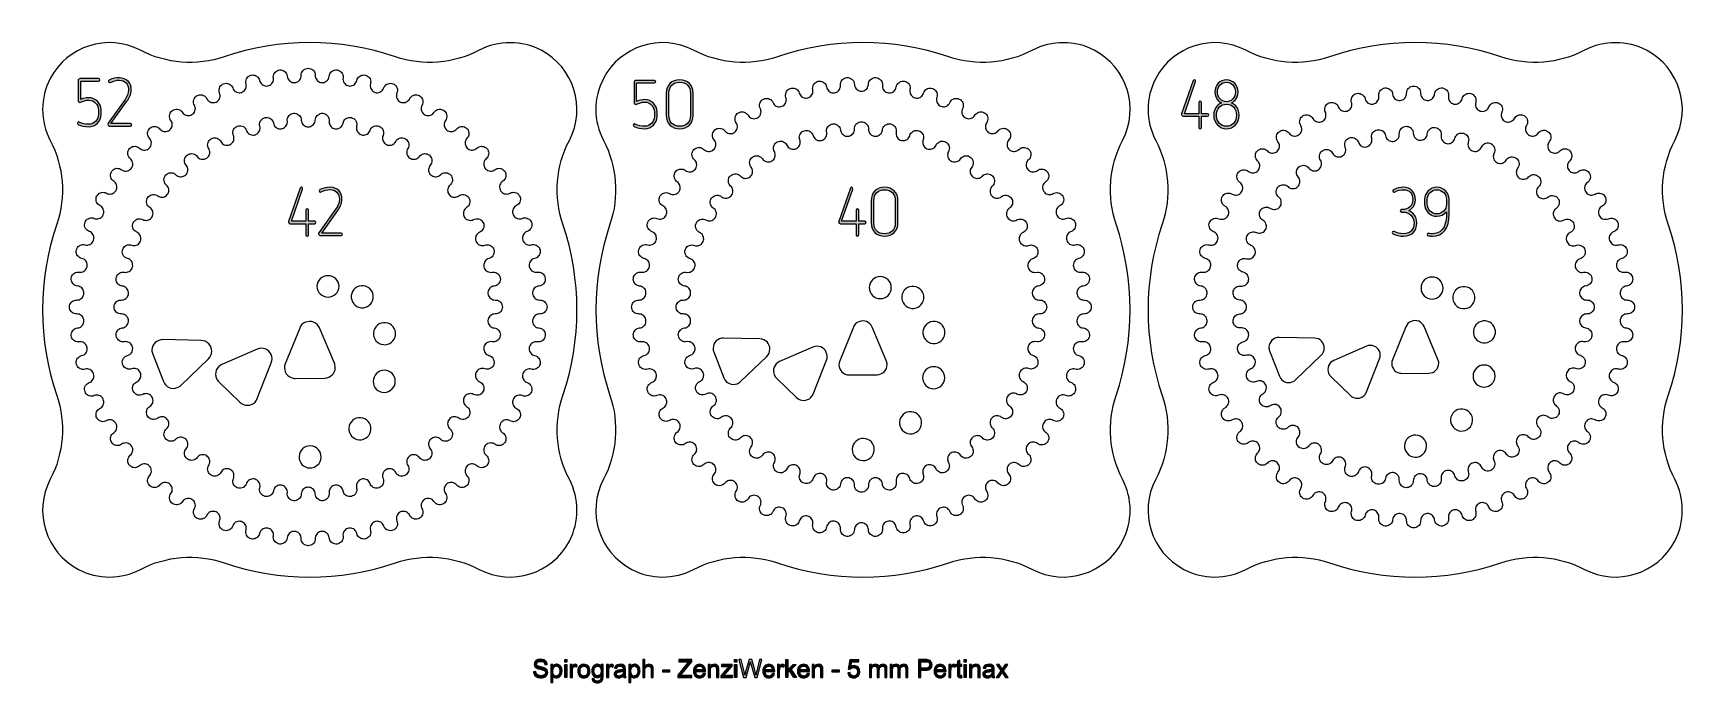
# Model space of a CAD drawing. Extents: x 1119 to 1422, y 653 to 772.
import ezdxf

# ---------------------------------------------------------------- set-up
doc = ezdxf.new("R2010")
doc.units = 0
doc.header["$MEASUREMENT"] = 0
doc.layers.add('EBENE_1', color=7, linetype='CONTINUOUS')

# ---------------------------------------------------------------- blocks, each defined once
blk = doc.blocks.new('BLOCK_2')
at = {"layer": 'EBENE_1', "color": 7}
blk.add_open_spline([(1277.48, 723.47), (1277.59, 724.58), (1278.58, 725.39), (1279.69, 725.27), (1280.8, 725.16), (1281.61, 724.17), (1281.5, 723.06), (1281.39, 721.95), (1280.4, 721.14), (1279.29, 721.25), (1278.18, 721.37), (1277.37, 722.36), (1277.48, 723.47), (1277.48, 723.47), (1277.48, 723.47), (1277.48, 723.47)], degree=3, knots=[0, 0, 0, 0, 1, 1, 1, 2, 2, 2, 3, 3, 3, 4, 4, 4, 5, 5, 5, 5], dxfattribs=at)
blk = doc.blocks.new('BLOCK_3')
at = {"layer": 'EBENE_1', "color": 7}
blk.add_open_spline([(1277.07, 700.06), (1276.92, 701.16), (1277.7, 702.18), (1278.81, 702.33), (1279.91, 702.47), (1280.93, 701.7), (1281.08, 700.59), (1281.23, 699.49), (1280.45, 698.47), (1279.34, 698.32), (1278.24, 698.17), (1277.22, 698.95), (1277.07, 700.06), (1277.07, 700.06), (1277.07, 700.06), (1277.07, 700.06)], degree=3, knots=[0, 0, 0, 0, 1, 1, 1, 2, 2, 2, 3, 3, 3, 4, 4, 4, 5, 5, 5, 5], dxfattribs=at)
blk = doc.blocks.new('BLOCK_4')
at = {"layer": 'EBENE_1', "color": 7}
blk.add_open_spline([(1268.4, 695.5), (1268.44, 696.62), (1269.38, 697.49), (1270.49, 697.45), (1271.61, 697.41), (1272.48, 696.47), (1272.44, 695.36), (1272.4, 694.24), (1271.46, 693.37), (1270.35, 693.41), (1269.23, 693.45), (1268.36, 694.39), (1268.4, 695.5), (1268.4, 695.5), (1268.4, 695.5), (1268.4, 695.5)], degree=3, knots=[0, 0, 0, 0, 1, 1, 1, 2, 2, 2, 3, 3, 3, 4, 4, 4, 5, 5, 5, 5], dxfattribs=at)
blk = doc.blocks.new('BLOCK_5')
at = {"layer": 'EBENE_1', "color": 7}
blk.add_open_spline([(1281.28, 708.57), (1281.28, 709.68), (1282.19, 710.58), (1283.31, 710.58), (1284.43, 710.57), (1285.33, 709.66), (1285.32, 708.54), (1285.31, 707.43), (1284.4, 706.53), (1283.28, 706.54), (1282.17, 706.54), (1281.27, 707.45), (1281.28, 708.57), (1281.28, 708.57), (1281.28, 708.57), (1281.28, 708.57)], degree=3, knots=[0, 0, 0, 0, 1, 1, 1, 2, 2, 2, 3, 3, 3, 4, 4, 4, 5, 5, 5, 5], dxfattribs=at)
blk = doc.blocks.new('BLOCK_6')
at = {"layer": 'EBENE_1', "color": 7}
blk.add_open_spline([(1281.34, 717.04), (1281.45, 718.15), (1282.44, 718.96), (1283.55, 718.85), (1284.66, 718.74), (1285.47, 717.74), (1285.36, 716.63), (1285.25, 715.52), (1284.26, 714.72), (1283.15, 714.83), (1282.04, 714.94), (1281.23, 715.93), (1281.34, 717.04), (1281.34, 717.04), (1281.34, 717.04), (1281.34, 717.04)], degree=3, knots=[0, 0, 0, 0, 1, 1, 1, 2, 2, 2, 3, 3, 3, 4, 4, 4, 5, 5, 5, 5], dxfattribs=at)
blk = doc.blocks.new('BLOCK_7')
at = {"layer": 'EBENE_1', "color": 7}
blk.add_open_spline([(1271.51, 725.05), (1271.51, 726.16), (1272.42, 727.07), (1273.53, 727.07), (1274.65, 727.07), (1275.55, 726.16), (1275.55, 725.05), (1275.55, 723.93), (1274.65, 723.03), (1273.53, 723.03), (1272.42, 723.03), (1271.51, 723.93), (1271.51, 725.05), (1271.51, 725.05), (1271.51, 725.05), (1271.51, 725.05)], degree=3, knots=[0, 0, 0, 0, 1, 1, 1, 2, 2, 2, 3, 3, 3, 4, 4, 4, 5, 5, 5, 5], dxfattribs=at)
blk = doc.blocks.new('BLOCK_8')
at = {"layer": 'EBENE_1'}
h = blk.add_hatch(color=7, dxfattribs=at)
h.dxf.hatch_style = 2
edge = h.paths.add_edge_path()
edge.add_spline(control_points=[(1269.1, 736.73), (1269.1, 736.73), (1266.24, 736.73), (1266.24, 736.73), (1266.07, 736.73), (1265.92, 736.86), (1265.92, 737.04), (1265.92, 737.06), (1265.92, 737.09), (1265.93, 737.14), (1265.93, 737.14), (1268.07, 743.24), (1268.07, 743.24), (1268.1, 743.34), (1268.19, 743.4), (1268.29, 743.4), (1268.44, 743.4), (1268.56, 743.25), (1268.5, 743.08), (1268.5, 743.08), (1266.45, 737.19), (1266.45, 737.19), (1266.45, 737.19), (1269.1, 737.19), (1269.1, 737.19), (1269.1, 737.19), (1269.1, 739.23), (1269.1, 739.23), (1269.1, 739.36), (1269.19, 739.46), (1269.33, 739.46), (1269.47, 739.46), (1269.58, 739.36), (1269.58, 739.23), (1269.58, 739.23), (1269.58, 737.19), (1269.58, 737.19), (1269.58, 737.19), (1270.7, 737.19), (1270.7, 737.19), (1270.82, 737.19), (1270.93, 737.09), (1270.93, 736.96), (1270.93, 736.83), (1270.82, 736.73), (1270.7, 736.73), (1270.7, 736.73), (1269.58, 736.73), (1269.58, 736.73), (1269.58, 736.73), (1269.58, 734.7), (1269.58, 734.7), (1269.58, 734.56), (1269.47, 734.45), (1269.33, 734.45), (1269.19, 734.45), (1269.1, 734.56), (1269.1, 734.7), (1269.1, 734.7), (1269.1, 736.73), (1269.1, 736.73)], knot_values=[0, 0, 0, 0, 1, 1, 1, 2, 2, 2, 3, 3, 3, 4, 4, 4, 5, 5, 5, 6, 6, 6, 7, 7, 7, 8, 8, 8, 9, 9, 9, 10, 10, 10, 11, 11, 11, 12, 12, 12, 13, 13, 13, 14, 14, 14, 15, 15, 15, 16, 16, 16, 17, 17, 17, 18, 18, 18, 19, 19, 19, 20, 20, 20, 20], degree=3, periodic=1)
h = blk.add_hatch(color=7, dxfattribs=at)
h.dxf.hatch_style = 2
edge = h.paths.add_edge_path()
edge.add_spline(control_points=[(1276.77, 736.89), (1276.77, 736.17), (1276.54, 735.57), (1276.1, 735.12), (1275.66, 734.68), (1275.04, 734.45), (1274.32, 734.45), (1273.6, 734.45), (1272.98, 734.68), (1272.55, 735.12), (1272.11, 735.57), (1271.88, 736.17), (1271.88, 736.89), (1271.88, 736.89), (1271.88, 740.95), (1271.88, 740.95), (1271.88, 741.67), (1272.11, 742.29), (1272.55, 742.73), (1272.98, 743.16), (1273.6, 743.4), (1274.32, 743.4), (1275.04, 743.4), (1275.66, 743.16), (1276.1, 742.73), (1276.54, 742.29), (1276.77, 741.67), (1276.77, 740.95), (1276.77, 740.95), (1276.77, 736.89), (1276.77, 736.89)], knot_values=[0, 0, 0, 0, 1, 1, 1, 2, 2, 2, 3, 3, 3, 4, 4, 4, 5, 5, 5, 6, 6, 6, 7, 7, 7, 8, 8, 8, 9, 9, 9, 10, 10, 10, 10], degree=3, periodic=1)
edge = h.paths.add_edge_path()
edge.add_spline(control_points=[(1276.28, 740.99), (1276.28, 742.2), (1275.54, 742.95), (1274.32, 742.95), (1273.11, 742.95), (1272.36, 742.2), (1272.36, 740.99), (1272.36, 740.99), (1272.36, 736.86), (1272.36, 736.86), (1272.36, 735.65), (1273.11, 734.9), (1274.32, 734.9), (1275.54, 734.9), (1276.28, 735.65), (1276.28, 736.86), (1276.28, 736.86), (1276.28, 740.99), (1276.28, 740.99)], knot_values=[0, 0, 0, 0, 1, 1, 1, 2, 2, 2, 3, 3, 3, 4, 4, 4, 5, 5, 5, 6, 6, 6, 6], degree=3, periodic=1)
for points, knots in [([(1269.1, 736.73), (1269.1, 736.73), (1266.24, 736.73), (1266.24, 736.73), (1266.07, 736.73), (1265.92, 736.86), (1265.92, 737.04), (1265.92, 737.06), (1265.92, 737.09), (1265.93, 737.14), (1265.93, 737.14), (1268.07, 743.24), (1268.07, 743.24), (1268.1, 743.34), (1268.19, 743.4), (1268.29, 743.4), (1268.44, 743.4), (1268.56, 743.25), (1268.5, 743.08), (1268.5, 743.08), (1266.45, 737.19), (1266.45, 737.19), (1266.45, 737.19), (1269.1, 737.19), (1269.1, 737.19), (1269.1, 737.19), (1269.1, 739.23), (1269.1, 739.23), (1269.1, 739.36), (1269.19, 739.46), (1269.33, 739.46), (1269.47, 739.46), (1269.58, 739.36), (1269.58, 739.23), (1269.58, 739.23), (1269.58, 737.19), (1269.58, 737.19), (1269.58, 737.19), (1270.7, 737.19), (1270.7, 737.19), (1270.82, 737.19), (1270.93, 737.09), (1270.93, 736.96), (1270.93, 736.83), (1270.82, 736.73), (1270.7, 736.73), (1270.7, 736.73), (1269.58, 736.73), (1269.58, 736.73), (1269.58, 736.73), (1269.58, 734.7), (1269.58, 734.7), (1269.58, 734.56), (1269.47, 734.45), (1269.33, 734.45), (1269.19, 734.45), (1269.1, 734.56), (1269.1, 734.7), (1269.1, 734.7), (1269.1, 736.73), (1269.1, 736.73)], [0, 0, 0, 0, 1, 1, 1, 2, 2, 2, 3, 3, 3, 4, 4, 4, 5, 5, 5, 6, 6, 6, 7, 7, 7, 8, 8, 8, 9, 9, 9, 10, 10, 10, 11, 11, 11, 12, 12, 12, 13, 13, 13, 14, 14, 14, 15, 15, 15, 16, 16, 16, 17, 17, 17, 18, 18, 18, 19, 19, 19, 20, 20, 20, 20]), ([(1276.77, 736.89), (1276.77, 736.17), (1276.54, 735.57), (1276.1, 735.12), (1275.66, 734.68), (1275.04, 734.45), (1274.32, 734.45), (1273.6, 734.45), (1272.98, 734.68), (1272.55, 735.12), (1272.11, 735.57), (1271.88, 736.17), (1271.88, 736.89), (1271.88, 736.89), (1271.88, 740.95), (1271.88, 740.95), (1271.88, 741.67), (1272.11, 742.29), (1272.55, 742.73), (1272.98, 743.16), (1273.6, 743.4), (1274.32, 743.4), (1275.04, 743.4), (1275.66, 743.16), (1276.1, 742.73), (1276.54, 742.29), (1276.77, 741.67), (1276.77, 740.95), (1276.77, 740.95), (1276.77, 736.89), (1276.77, 736.89)], [0, 0, 0, 0, 1, 1, 1, 2, 2, 2, 3, 3, 3, 4, 4, 4, 5, 5, 5, 6, 6, 6, 7, 7, 7, 8, 8, 8, 9, 9, 9, 10, 10, 10, 10]), ([(1276.28, 740.99), (1276.28, 742.2), (1275.54, 742.95), (1274.32, 742.95), (1273.11, 742.95), (1272.36, 742.2), (1272.36, 740.99), (1272.36, 740.99), (1272.36, 736.86), (1272.36, 736.86), (1272.36, 735.65), (1273.11, 734.9), (1274.32, 734.9), (1275.54, 734.9), (1276.28, 735.65), (1276.28, 736.86), (1276.28, 736.86), (1276.28, 740.99), (1276.28, 740.99)], [0, 0, 0, 0, 1, 1, 1, 2, 2, 2, 3, 3, 3, 4, 4, 4, 5, 5, 5, 6, 6, 6, 6])]:
    blk.add_open_spline(points, degree=3, knots=knots, dxfattribs=at)
blk = doc.blocks.new('BLOCK_9')
at = {"layer": 'EBENE_1'}
h = blk.add_hatch(color=7, dxfattribs=at)
h.dxf.hatch_style = 2
edge = h.paths.add_edge_path()
edge.add_spline(control_points=[(1232.2, 757.18), (1232.2, 758.16), (1231.41, 758.98), (1230.44, 758.98), (1229.92, 758.98), (1229.4, 758.83), (1228.95, 758.6), (1228.9, 758.57), (1228.85, 758.56), (1228.79, 758.56), (1228.62, 758.56), (1228.48, 758.7), (1228.48, 758.87), (1228.48, 758.87), (1228.48, 762.55), (1228.48, 762.55), (1228.48, 762.77), (1228.65, 762.94), (1228.88, 762.94), (1228.88, 762.94), (1232.2, 762.94), (1232.2, 762.94), (1232.34, 762.94), (1232.45, 762.84), (1232.45, 762.71), (1232.45, 762.57), (1232.34, 762.48), (1232.2, 762.48), (1232.2, 762.48), (1229.12, 762.48), (1228.96, 762.48), (1228.96, 762.48), (1228.96, 759.12), (1228.96, 759.12), (1229.44, 759.33), (1229.93, 759.43), (1230.44, 759.43), (1231.68, 759.43), (1232.69, 758.42), (1232.69, 757.18), (1232.69, 757.18), (1232.69, 756.36), (1232.69, 756.36), (1232.69, 755.12), (1231.68, 754.12), (1230.44, 754.12), (1229.68, 754.12), (1229.07, 754.25), (1228.49, 754.55), (1228.4, 754.6), (1228.35, 754.68), (1228.35, 754.76), (1228.35, 754.89), (1228.45, 755), (1228.59, 755), (1228.63, 755), (1228.67, 755), (1228.7, 754.97), (1229.25, 754.69), (1229.76, 754.56), (1230.44, 754.56), (1231.41, 754.56), (1232.2, 755.4), (1232.2, 756.36), (1232.2, 756.36), (1232.2, 757.18), (1232.2, 757.18)], knot_values=[0, 0, 0, 0, 1, 1, 1, 2, 2, 2, 3, 3, 3, 4, 4, 4, 5, 5, 5, 6, 6, 6, 7, 7, 7, 8, 8, 8, 9, 9, 9, 10, 10, 10, 11, 11, 11, 12, 12, 12, 13, 13, 13, 14, 14, 14, 15, 15, 15, 16, 16, 16, 17, 17, 17, 18, 18, 18, 19, 19, 19, 20, 20, 20, 21, 21, 21, 22, 22, 22, 22], degree=3, periodic=1)
h = blk.add_hatch(color=7, dxfattribs=at)
h.dxf.hatch_style = 2
edge = h.paths.add_edge_path()
edge.add_spline(control_points=[(1239.28, 756.56), (1239.28, 755.84), (1239.06, 755.23), (1238.61, 754.79), (1238.17, 754.35), (1237.55, 754.12), (1236.83, 754.12), (1236.11, 754.12), (1235.49, 754.35), (1235.06, 754.79), (1234.62, 755.23), (1234.39, 755.84), (1234.39, 756.56), (1234.39, 756.56), (1234.39, 760.62), (1234.39, 760.62), (1234.39, 761.34), (1234.62, 761.96), (1235.06, 762.4), (1235.49, 762.83), (1236.11, 763.07), (1236.83, 763.07), (1237.55, 763.07), (1238.17, 762.83), (1238.61, 762.4), (1239.06, 761.96), (1239.28, 761.34), (1239.28, 760.62), (1239.28, 760.62), (1239.28, 756.56), (1239.28, 756.56)], knot_values=[0, 0, 0, 0, 1, 1, 1, 2, 2, 2, 3, 3, 3, 4, 4, 4, 5, 5, 5, 6, 6, 6, 7, 7, 7, 8, 8, 8, 9, 9, 9, 10, 10, 10, 10], degree=3, periodic=1)
edge = h.paths.add_edge_path()
edge.add_spline(control_points=[(1238.8, 760.66), (1238.8, 761.86), (1238.05, 762.62), (1236.83, 762.62), (1235.62, 762.62), (1234.87, 761.86), (1234.87, 760.66), (1234.87, 760.66), (1234.87, 756.52), (1234.87, 756.52), (1234.87, 755.32), (1235.62, 754.56), (1236.83, 754.56), (1238.05, 754.56), (1238.8, 755.32), (1238.8, 756.52), (1238.8, 756.52), (1238.8, 760.66), (1238.8, 760.66)], knot_values=[0, 0, 0, 0, 1, 1, 1, 2, 2, 2, 3, 3, 3, 4, 4, 4, 5, 5, 5, 6, 6, 6, 6], degree=3, periodic=1)
for points, knots in [([(1232.2, 757.18), (1232.2, 758.16), (1231.41, 758.98), (1230.44, 758.98), (1229.92, 758.98), (1229.4, 758.83), (1228.95, 758.6), (1228.9, 758.57), (1228.85, 758.56), (1228.79, 758.56), (1228.62, 758.56), (1228.48, 758.7), (1228.48, 758.87), (1228.48, 758.87), (1228.48, 762.55), (1228.48, 762.55), (1228.48, 762.77), (1228.65, 762.94), (1228.88, 762.94), (1228.88, 762.94), (1232.2, 762.94), (1232.2, 762.94), (1232.34, 762.94), (1232.45, 762.84), (1232.45, 762.71), (1232.45, 762.57), (1232.34, 762.48), (1232.2, 762.48), (1232.2, 762.48), (1229.12, 762.48), (1228.96, 762.48), (1228.96, 762.48), (1228.96, 759.12), (1228.96, 759.12), (1229.44, 759.33), (1229.93, 759.43), (1230.44, 759.43), (1231.68, 759.43), (1232.69, 758.42), (1232.69, 757.18), (1232.69, 757.18), (1232.69, 756.36), (1232.69, 756.36), (1232.69, 755.12), (1231.68, 754.12), (1230.44, 754.12), (1229.68, 754.12), (1229.07, 754.25), (1228.49, 754.55), (1228.4, 754.6), (1228.35, 754.68), (1228.35, 754.76), (1228.35, 754.89), (1228.45, 755), (1228.59, 755), (1228.63, 755), (1228.67, 755), (1228.7, 754.97), (1229.25, 754.69), (1229.76, 754.56), (1230.44, 754.56), (1231.41, 754.56), (1232.2, 755.4), (1232.2, 756.36), (1232.2, 756.36), (1232.2, 757.18), (1232.2, 757.18)], [0, 0, 0, 0, 1, 1, 1, 2, 2, 2, 3, 3, 3, 4, 4, 4, 5, 5, 5, 6, 6, 6, 7, 7, 7, 8, 8, 8, 9, 9, 9, 10, 10, 10, 11, 11, 11, 12, 12, 12, 13, 13, 13, 14, 14, 14, 15, 15, 15, 16, 16, 16, 17, 17, 17, 18, 18, 18, 19, 19, 19, 20, 20, 20, 21, 21, 21, 22, 22, 22, 22]), ([(1239.28, 756.56), (1239.28, 755.84), (1239.06, 755.23), (1238.61, 754.79), (1238.17, 754.35), (1237.55, 754.12), (1236.83, 754.12), (1236.11, 754.12), (1235.49, 754.35), (1235.06, 754.79), (1234.62, 755.23), (1234.39, 755.84), (1234.39, 756.56), (1234.39, 756.56), (1234.39, 760.62), (1234.39, 760.62), (1234.39, 761.34), (1234.62, 761.96), (1235.06, 762.4), (1235.49, 762.83), (1236.11, 763.07), (1236.83, 763.07), (1237.55, 763.07), (1238.17, 762.83), (1238.61, 762.4), (1239.06, 761.96), (1239.28, 761.34), (1239.28, 760.62), (1239.28, 760.62), (1239.28, 756.56), (1239.28, 756.56)], [0, 0, 0, 0, 1, 1, 1, 2, 2, 2, 3, 3, 3, 4, 4, 4, 5, 5, 5, 6, 6, 6, 7, 7, 7, 8, 8, 8, 9, 9, 9, 10, 10, 10, 10]), ([(1238.8, 760.66), (1238.8, 761.86), (1238.05, 762.62), (1236.83, 762.62), (1235.62, 762.62), (1234.87, 761.86), (1234.87, 760.66), (1234.87, 760.66), (1234.87, 756.52), (1234.87, 756.52), (1234.87, 755.32), (1235.62, 754.56), (1236.83, 754.56), (1238.05, 754.56), (1238.8, 755.32), (1238.8, 756.52), (1238.8, 756.52), (1238.8, 760.66), (1238.8, 760.66)], [0, 0, 0, 0, 1, 1, 1, 2, 2, 2, 3, 3, 3, 4, 4, 4, 5, 5, 5, 6, 6, 6, 6])]:
    blk.add_open_spline(points, degree=3, knots=knots, dxfattribs=at)
blk = doc.blocks.new('BLOCK_10')
at = {"layer": 'EBENE_1', "color": 7}
blk.add_open_spline([(1378.29, 723.41), (1378.4, 724.52), (1379.39, 725.33), (1380.5, 725.22), (1381.61, 725.11), (1382.42, 724.12), (1382.31, 723.01), (1382.2, 721.9), (1381.21, 721.09), (1380.1, 721.2), (1378.99, 721.31), (1378.18, 722.3), (1378.29, 723.41), (1378.29, 723.41), (1378.29, 723.41), (1378.29, 723.41)], degree=3, knots=[0, 0, 0, 0, 1, 1, 1, 2, 2, 2, 3, 3, 3, 4, 4, 4, 5, 5, 5, 5], dxfattribs=at)
blk = doc.blocks.new('BLOCK_11')
at = {"layer": 'EBENE_1', "color": 7}
blk.add_open_spline([(1377.89, 700.55), (1377.74, 701.66), (1378.52, 702.68), (1379.63, 702.82), (1380.73, 702.97), (1381.75, 702.2), (1381.9, 701.09), (1382.05, 699.98), (1381.27, 698.97), (1380.16, 698.82), (1379.06, 698.67), (1378.04, 699.45), (1377.89, 700.55), (1377.89, 700.55), (1377.89, 700.55), (1377.89, 700.55)], degree=3, knots=[0, 0, 0, 0, 1, 1, 1, 2, 2, 2, 3, 3, 3, 4, 4, 4, 5, 5, 5, 5], dxfattribs=at)
blk = doc.blocks.new('BLOCK_12')
at = {"layer": 'EBENE_1', "color": 7}
blk.add_open_spline([(1369.43, 696.12), (1369.47, 697.23), (1370.4, 698.11), (1371.52, 698.07), (1372.63, 698.03), (1373.51, 697.09), (1373.47, 695.98), (1373.43, 694.86), (1372.49, 693.99), (1371.38, 694.03), (1370.26, 694.07), (1369.39, 695), (1369.43, 696.12), (1369.43, 696.12), (1369.43, 696.12), (1369.43, 696.12)], degree=3, knots=[0, 0, 0, 0, 1, 1, 1, 2, 2, 2, 3, 3, 3, 4, 4, 4, 5, 5, 5, 5], dxfattribs=at)
blk = doc.blocks.new('BLOCK_13')
at = {"layer": 'EBENE_1', "color": 7}
blk.add_open_spline([(1381.99, 708.87), (1382, 709.98), (1382.91, 710.88), (1384.03, 710.88), (1385.14, 710.87), (1386.04, 709.96), (1386.04, 708.84), (1386.03, 707.73), (1385.12, 706.83), (1384, 706.84), (1382.89, 706.84), (1381.99, 707.75), (1381.99, 708.87), (1381.99, 708.87), (1381.99, 708.87), (1381.99, 708.87)], degree=3, knots=[0, 0, 0, 0, 1, 1, 1, 2, 2, 2, 3, 3, 3, 4, 4, 4, 5, 5, 5, 5], dxfattribs=at)
blk = doc.blocks.new('BLOCK_14')
at = {"layer": 'EBENE_1', "color": 7}
blk.add_open_spline([(1382.05, 717.14), (1382.17, 718.25), (1383.16, 719.06), (1384.27, 718.95), (1385.38, 718.84), (1386.19, 717.84), (1386.07, 716.73), (1385.96, 715.62), (1384.97, 714.82), (1383.86, 714.93), (1382.75, 715.04), (1381.94, 716.03), (1382.05, 717.14), (1382.05, 717.14), (1382.05, 717.14), (1382.05, 717.14)], degree=3, knots=[0, 0, 0, 0, 1, 1, 1, 2, 2, 2, 3, 3, 3, 4, 4, 4, 5, 5, 5, 5], dxfattribs=at)
blk = doc.blocks.new('BLOCK_15')
at = {"layer": 'EBENE_1', "color": 7}
blk.add_open_spline([(1372.47, 724.95), (1372.47, 726.07), (1373.37, 726.97), (1374.49, 726.97), (1375.6, 726.97), (1376.51, 726.07), (1376.51, 724.95), (1376.51, 723.83), (1375.6, 722.93), (1374.49, 722.93), (1373.37, 722.93), (1372.47, 723.83), (1372.47, 724.95), (1372.47, 724.95), (1372.47, 724.95), (1372.47, 724.95)], degree=3, knots=[0, 0, 0, 0, 1, 1, 1, 2, 2, 2, 3, 3, 3, 4, 4, 4, 5, 5, 5, 5], dxfattribs=at)
blk = doc.blocks.new('BLOCK_16')
at = {"layer": 'EBENE_1'}
h = blk.add_hatch(color=7, dxfattribs=at)
h.dxf.hatch_style = 2
edge = h.paths.add_edge_path()
edge.add_spline(control_points=[(1368.91, 738.87), (1368.79, 738.87), (1368.68, 738.96), (1368.68, 739.09), (1368.68, 739.23), (1368.79, 739.32), (1368.91, 739.32), (1368.91, 739.32), (1369.08, 739.32), (1369.08, 739.32), (1369.58, 739.32), (1370.07, 739.49), (1370.42, 739.82), (1370.78, 740.16), (1370.96, 740.63), (1370.96, 741.1), (1370.96, 742.25), (1370.34, 742.95), (1369.29, 742.95), (1368.72, 742.95), (1368.26, 742.88), (1367.62, 742.53), (1367.59, 742.51), (1367.55, 742.51), (1367.52, 742.51), (1367.41, 742.51), (1367.29, 742.61), (1367.29, 742.74), (1367.29, 742.83), (1367.33, 742.89), (1367.41, 742.94), (1368.12, 743.34), (1368.65, 743.4), (1369.29, 743.4), (1369.93, 743.4), (1370.48, 743.19), (1370.86, 742.78), (1371.25, 742.37), (1371.45, 741.8), (1371.45, 741.1), (1371.45, 740.49), (1371.2, 739.92), (1370.75, 739.5), (1370.59, 739.35), (1370.4, 739.22), (1370.22, 739.12), (1370.48, 739), (1370.73, 738.84), (1370.95, 738.64), (1371.45, 738.2), (1371.7, 737.56), (1371.7, 736.89), (1371.7, 736.15), (1371.46, 735.53), (1371.01, 735.09), (1370.59, 734.67), (1369.98, 734.45), (1369.29, 734.45), (1368.54, 734.45), (1367.9, 734.6), (1367.33, 734.9), (1367.25, 734.93), (1367.2, 735.03), (1367.2, 735.12), (1367.2, 735.23), (1367.31, 735.34), (1367.44, 735.34), (1367.47, 735.34), (1367.51, 735.33), (1367.55, 735.32), (1368.1, 735.03), (1368.6, 734.9), (1369.29, 734.9), (1370.48, 734.9), (1371.21, 735.68), (1371.21, 736.89), (1371.21, 737.43), (1371, 737.95), (1370.62, 738.32), (1370.23, 738.68), (1369.72, 738.87), (1369.16, 738.87), (1369.16, 738.87), (1368.91, 738.87), (1368.91, 738.87)], knot_values=[0, 0, 0, 0, 1, 1, 1, 2, 2, 2, 3, 3, 3, 4, 4, 4, 5, 5, 5, 6, 6, 6, 7, 7, 7, 8, 8, 8, 9, 9, 9, 10, 10, 10, 11, 11, 11, 12, 12, 12, 13, 13, 13, 14, 14, 14, 15, 15, 15, 16, 16, 16, 17, 17, 17, 18, 18, 18, 19, 19, 19, 20, 20, 20, 21, 21, 21, 22, 22, 22, 23, 23, 23, 24, 24, 24, 25, 25, 25, 26, 26, 26, 27, 27, 27, 28, 28, 28, 28], degree=3, periodic=1)
h = blk.add_hatch(color=7, dxfattribs=at)
h.dxf.hatch_style = 2
edge = h.paths.add_edge_path()
edge.add_spline(control_points=[(1377.13, 738.94), (1376.72, 738.42), (1376.09, 738.09), (1375.37, 738.09), (1374.13, 738.09), (1373.12, 739.09), (1373.12, 740.33), (1373.12, 740.33), (1373.12, 741.15), (1373.12, 741.15), (1373.12, 742.39), (1374.13, 743.4), (1375.37, 743.4), (1376.61, 743.4), (1377.62, 742.39), (1377.62, 741.15), (1377.62, 741.15), (1377.62, 738.48), (1377.62, 738.48), (1377.62, 735.93), (1376.5, 734.45), (1374.56, 734.45), (1374.3, 734.45), (1374.07, 734.47), (1373.82, 734.54), (1373.71, 734.56), (1373.61, 734.62), (1373.61, 734.76), (1373.61, 734.87), (1373.71, 734.98), (1373.82, 734.98), (1373.88, 734.98), (1373.95, 734.97), (1374, 734.96), (1374.19, 734.92), (1374.33, 734.9), (1374.56, 734.9), (1376.8, 734.9), (1377.13, 737.15), (1377.13, 738.48), (1377.13, 738.48), (1377.13, 738.94), (1377.13, 738.94)], knot_values=[0, 0, 0, 0, 1, 1, 1, 2, 2, 2, 3, 3, 3, 4, 4, 4, 5, 5, 5, 6, 6, 6, 7, 7, 7, 8, 8, 8, 9, 9, 9, 10, 10, 10, 11, 11, 11, 12, 12, 12, 13, 13, 13, 14, 14, 14, 14], degree=3, periodic=1)
edge = h.paths.add_edge_path()
edge.add_spline(control_points=[(1377.13, 741.19), (1377.13, 742.16), (1376.34, 742.95), (1375.37, 742.95), (1374.4, 742.95), (1373.61, 742.16), (1373.61, 741.19), (1373.61, 741.19), (1373.61, 740.3), (1373.61, 740.3), (1373.61, 739.32), (1374.4, 738.53), (1375.37, 738.53), (1376.34, 738.53), (1377.13, 739.32), (1377.13, 740.3), (1377.13, 740.3), (1377.13, 741.19), (1377.13, 741.19)], knot_values=[0, 0, 0, 0, 1, 1, 1, 2, 2, 2, 3, 3, 3, 4, 4, 4, 5, 5, 5, 6, 6, 6, 6], degree=3, periodic=1)
for points, knots in [([(1368.91, 738.87), (1368.79, 738.87), (1368.68, 738.96), (1368.68, 739.09), (1368.68, 739.23), (1368.79, 739.32), (1368.91, 739.32), (1368.91, 739.32), (1369.08, 739.32), (1369.08, 739.32), (1369.58, 739.32), (1370.07, 739.49), (1370.42, 739.82), (1370.78, 740.16), (1370.96, 740.63), (1370.96, 741.1), (1370.96, 742.25), (1370.34, 742.95), (1369.29, 742.95), (1368.72, 742.95), (1368.26, 742.88), (1367.62, 742.53), (1367.59, 742.51), (1367.55, 742.51), (1367.52, 742.51), (1367.41, 742.51), (1367.29, 742.61), (1367.29, 742.74), (1367.29, 742.83), (1367.33, 742.89), (1367.41, 742.94), (1368.12, 743.34), (1368.65, 743.4), (1369.29, 743.4), (1369.93, 743.4), (1370.48, 743.19), (1370.86, 742.78), (1371.25, 742.37), (1371.45, 741.8), (1371.45, 741.1), (1371.45, 740.49), (1371.2, 739.92), (1370.75, 739.5), (1370.59, 739.35), (1370.4, 739.22), (1370.22, 739.12), (1370.48, 739), (1370.73, 738.84), (1370.95, 738.64), (1371.45, 738.2), (1371.7, 737.56), (1371.7, 736.89), (1371.7, 736.15), (1371.46, 735.53), (1371.01, 735.09), (1370.59, 734.67), (1369.98, 734.45), (1369.29, 734.45), (1368.54, 734.45), (1367.9, 734.6), (1367.33, 734.9), (1367.25, 734.93), (1367.2, 735.03), (1367.2, 735.12), (1367.2, 735.23), (1367.31, 735.34), (1367.44, 735.34), (1367.47, 735.34), (1367.51, 735.33), (1367.55, 735.32), (1368.1, 735.03), (1368.6, 734.9), (1369.29, 734.9), (1370.48, 734.9), (1371.21, 735.68), (1371.21, 736.89), (1371.21, 737.43), (1371, 737.95), (1370.62, 738.32), (1370.23, 738.68), (1369.72, 738.87), (1369.16, 738.87), (1369.16, 738.87), (1368.91, 738.87), (1368.91, 738.87)], [0, 0, 0, 0, 1, 1, 1, 2, 2, 2, 3, 3, 3, 4, 4, 4, 5, 5, 5, 6, 6, 6, 7, 7, 7, 8, 8, 8, 9, 9, 9, 10, 10, 10, 11, 11, 11, 12, 12, 12, 13, 13, 13, 14, 14, 14, 15, 15, 15, 16, 16, 16, 17, 17, 17, 18, 18, 18, 19, 19, 19, 20, 20, 20, 21, 21, 21, 22, 22, 22, 23, 23, 23, 24, 24, 24, 25, 25, 25, 26, 26, 26, 27, 27, 27, 28, 28, 28, 28]), ([(1377.13, 738.94), (1376.72, 738.42), (1376.09, 738.09), (1375.37, 738.09), (1374.13, 738.09), (1373.12, 739.09), (1373.12, 740.33), (1373.12, 740.33), (1373.12, 741.15), (1373.12, 741.15), (1373.12, 742.39), (1374.13, 743.4), (1375.37, 743.4), (1376.61, 743.4), (1377.62, 742.39), (1377.62, 741.15), (1377.62, 741.15), (1377.62, 738.48), (1377.62, 738.48), (1377.62, 735.93), (1376.5, 734.45), (1374.56, 734.45), (1374.3, 734.45), (1374.07, 734.47), (1373.82, 734.54), (1373.71, 734.56), (1373.61, 734.62), (1373.61, 734.76), (1373.61, 734.87), (1373.71, 734.98), (1373.82, 734.98), (1373.88, 734.98), (1373.95, 734.97), (1374, 734.96), (1374.19, 734.92), (1374.33, 734.9), (1374.56, 734.9), (1376.8, 734.9), (1377.13, 737.15), (1377.13, 738.48), (1377.13, 738.48), (1377.13, 738.94), (1377.13, 738.94)], [0, 0, 0, 0, 1, 1, 1, 2, 2, 2, 3, 3, 3, 4, 4, 4, 5, 5, 5, 6, 6, 6, 7, 7, 7, 8, 8, 8, 9, 9, 9, 10, 10, 10, 11, 11, 11, 12, 12, 12, 13, 13, 13, 14, 14, 14, 14]), ([(1377.13, 741.19), (1377.13, 742.16), (1376.34, 742.95), (1375.37, 742.95), (1374.4, 742.95), (1373.61, 742.16), (1373.61, 741.19), (1373.61, 741.19), (1373.61, 740.3), (1373.61, 740.3), (1373.61, 739.32), (1374.4, 738.53), (1375.37, 738.53), (1376.34, 738.53), (1377.13, 739.32), (1377.13, 740.3), (1377.13, 740.3), (1377.13, 741.19), (1377.13, 741.19)], [0, 0, 0, 0, 1, 1, 1, 2, 2, 2, 3, 3, 3, 4, 4, 4, 5, 5, 5, 6, 6, 6, 6])]:
    blk.add_open_spline(points, degree=3, knots=knots, dxfattribs=at)
blk = doc.blocks.new('BLOCK_17')
at = {"layer": 'EBENE_1'}
h = blk.add_hatch(color=7, dxfattribs=at)
h.dxf.hatch_style = 2
edge = h.paths.add_edge_path()
edge.add_spline(control_points=[(1331.82, 756.4), (1331.82, 756.4), (1328.97, 756.4), (1328.97, 756.4), (1328.8, 756.4), (1328.65, 756.52), (1328.65, 756.71), (1328.65, 756.72), (1328.65, 756.76), (1328.66, 756.81), (1328.66, 756.81), (1330.79, 762.91), (1330.79, 762.91), (1330.83, 763.01), (1330.92, 763.07), (1331.02, 763.07), (1331.17, 763.07), (1331.29, 762.92), (1331.23, 762.74), (1331.23, 762.74), (1329.18, 756.86), (1329.18, 756.86), (1329.18, 756.86), (1331.82, 756.86), (1331.82, 756.86), (1331.82, 756.86), (1331.82, 758.9), (1331.82, 758.9), (1331.82, 759.03), (1331.92, 759.13), (1332.06, 759.13), (1332.2, 759.13), (1332.31, 759.03), (1332.31, 758.9), (1332.31, 758.9), (1332.31, 756.86), (1332.31, 756.86), (1332.31, 756.86), (1333.43, 756.86), (1333.43, 756.86), (1333.55, 756.86), (1333.66, 756.76), (1333.66, 756.62), (1333.66, 756.5), (1333.55, 756.4), (1333.43, 756.4), (1333.43, 756.4), (1332.31, 756.4), (1332.31, 756.4), (1332.31, 756.4), (1332.31, 754.36), (1332.31, 754.36), (1332.31, 754.23), (1332.2, 754.12), (1332.06, 754.12), (1331.92, 754.12), (1331.82, 754.23), (1331.82, 754.36), (1331.82, 754.36), (1331.82, 756.4), (1331.82, 756.4)], knot_values=[0, 0, 0, 0, 1, 1, 1, 2, 2, 2, 3, 3, 3, 4, 4, 4, 5, 5, 5, 6, 6, 6, 7, 7, 7, 8, 8, 8, 9, 9, 9, 10, 10, 10, 11, 11, 11, 12, 12, 12, 13, 13, 13, 14, 14, 14, 15, 15, 15, 16, 16, 16, 17, 17, 17, 18, 18, 18, 19, 19, 19, 20, 20, 20, 20], degree=3, periodic=1)
h = blk.add_hatch(color=7, dxfattribs=at)
h.dxf.hatch_style = 2
edge = h.paths.add_edge_path()
edge.add_spline(control_points=[(1338.52, 758.35), (1338.95, 757.9), (1339.2, 757.27), (1339.2, 756.57), (1339.2, 755.88), (1338.95, 755.25), (1338.52, 754.8), (1338.09, 754.36), (1337.5, 754.12), (1336.87, 754.12), (1336.23, 754.12), (1335.65, 754.36), (1335.23, 754.8), (1334.78, 755.25), (1334.54, 755.88), (1334.54, 756.57), (1334.54, 757.27), (1334.79, 757.89), (1335.23, 758.35), (1335.42, 758.56), (1335.67, 758.73), (1335.95, 758.85), (1335.72, 758.95), (1335.54, 759.09), (1335.36, 759.27), (1334.97, 759.68), (1334.74, 760.24), (1334.74, 760.85), (1334.74, 761.47), (1334.97, 762.02), (1335.36, 762.43), (1335.76, 762.84), (1336.29, 763.07), (1336.87, 763.07), (1337.45, 763.07), (1337.98, 762.84), (1338.38, 762.43), (1338.78, 762.02), (1339, 761.47), (1339, 760.85), (1339, 760.24), (1338.78, 759.68), (1338.38, 759.27), (1338.21, 759.09), (1338.01, 758.95), (1337.8, 758.85), (1338.07, 758.73), (1338.31, 758.56), (1338.52, 758.35)], knot_values=[0, 0, 0, 0, 1, 1, 1, 2, 2, 2, 3, 3, 3, 4, 4, 4, 5, 5, 5, 6, 6, 6, 7, 7, 7, 8, 8, 8, 9, 9, 9, 10, 10, 10, 11, 11, 11, 12, 12, 12, 13, 13, 13, 14, 14, 14, 15, 15, 15, 16, 16, 16, 16], degree=3, periodic=1)
edge = h.paths.add_edge_path()
edge.add_spline(control_points=[(1338.71, 756.57), (1338.71, 757.74), (1337.95, 758.61), (1336.87, 758.61), (1335.8, 758.61), (1335.03, 757.74), (1335.03, 756.57), (1335.03, 755.41), (1335.8, 754.56), (1336.87, 754.56), (1337.95, 754.56), (1338.71, 755.41), (1338.71, 756.57)], knot_values=[0, 0, 0, 0, 1, 1, 1, 2, 2, 2, 3, 3, 3, 4, 4, 4, 4], degree=3, periodic=1)
edge = h.paths.add_edge_path()
edge.add_spline(control_points=[(1338.52, 760.85), (1338.52, 761.86), (1337.81, 762.62), (1336.87, 762.62), (1335.93, 762.62), (1335.23, 761.86), (1335.23, 760.85), (1335.23, 759.84), (1335.93, 759.06), (1336.87, 759.06), (1337.81, 759.06), (1338.52, 759.84), (1338.52, 760.85)], knot_values=[0, 0, 0, 0, 1, 1, 1, 2, 2, 2, 3, 3, 3, 4, 4, 4, 4], degree=3, periodic=1)
for points, knots in [([(1331.82, 756.4), (1331.82, 756.4), (1328.97, 756.4), (1328.97, 756.4), (1328.8, 756.4), (1328.65, 756.52), (1328.65, 756.71), (1328.65, 756.72), (1328.65, 756.76), (1328.66, 756.81), (1328.66, 756.81), (1330.79, 762.91), (1330.79, 762.91), (1330.83, 763.01), (1330.92, 763.07), (1331.02, 763.07), (1331.17, 763.07), (1331.29, 762.92), (1331.23, 762.74), (1331.23, 762.74), (1329.18, 756.86), (1329.18, 756.86), (1329.18, 756.86), (1331.82, 756.86), (1331.82, 756.86), (1331.82, 756.86), (1331.82, 758.9), (1331.82, 758.9), (1331.82, 759.03), (1331.92, 759.13), (1332.06, 759.13), (1332.2, 759.13), (1332.31, 759.03), (1332.31, 758.9), (1332.31, 758.9), (1332.31, 756.86), (1332.31, 756.86), (1332.31, 756.86), (1333.43, 756.86), (1333.43, 756.86), (1333.55, 756.86), (1333.66, 756.76), (1333.66, 756.62), (1333.66, 756.5), (1333.55, 756.4), (1333.43, 756.4), (1333.43, 756.4), (1332.31, 756.4), (1332.31, 756.4), (1332.31, 756.4), (1332.31, 754.36), (1332.31, 754.36), (1332.31, 754.23), (1332.2, 754.12), (1332.06, 754.12), (1331.92, 754.12), (1331.82, 754.23), (1331.82, 754.36), (1331.82, 754.36), (1331.82, 756.4), (1331.82, 756.4)], [0, 0, 0, 0, 1, 1, 1, 2, 2, 2, 3, 3, 3, 4, 4, 4, 5, 5, 5, 6, 6, 6, 7, 7, 7, 8, 8, 8, 9, 9, 9, 10, 10, 10, 11, 11, 11, 12, 12, 12, 13, 13, 13, 14, 14, 14, 15, 15, 15, 16, 16, 16, 17, 17, 17, 18, 18, 18, 19, 19, 19, 20, 20, 20, 20]), ([(1338.52, 758.35), (1338.95, 757.9), (1339.2, 757.27), (1339.2, 756.57), (1339.2, 755.88), (1338.95, 755.25), (1338.52, 754.8), (1338.09, 754.36), (1337.5, 754.12), (1336.87, 754.12), (1336.23, 754.12), (1335.65, 754.36), (1335.23, 754.8), (1334.78, 755.25), (1334.54, 755.88), (1334.54, 756.57), (1334.54, 757.27), (1334.79, 757.89), (1335.23, 758.35), (1335.42, 758.56), (1335.67, 758.73), (1335.95, 758.85), (1335.72, 758.95), (1335.54, 759.09), (1335.36, 759.27), (1334.97, 759.68), (1334.74, 760.24), (1334.74, 760.85), (1334.74, 761.47), (1334.97, 762.02), (1335.36, 762.43), (1335.76, 762.84), (1336.29, 763.07), (1336.87, 763.07), (1337.45, 763.07), (1337.98, 762.84), (1338.38, 762.43), (1338.78, 762.02), (1339, 761.47), (1339, 760.85), (1339, 760.24), (1338.78, 759.68), (1338.38, 759.27), (1338.21, 759.09), (1338.01, 758.95), (1337.8, 758.85), (1338.07, 758.73), (1338.31, 758.56), (1338.52, 758.35)], [0, 0, 0, 0, 1, 1, 1, 2, 2, 2, 3, 3, 3, 4, 4, 4, 5, 5, 5, 6, 6, 6, 7, 7, 7, 8, 8, 8, 9, 9, 9, 10, 10, 10, 11, 11, 11, 12, 12, 12, 13, 13, 13, 14, 14, 14, 15, 15, 15, 16, 16, 16, 16]), ([(1338.52, 760.85), (1338.52, 761.86), (1337.81, 762.62), (1336.87, 762.62), (1335.93, 762.62), (1335.23, 761.86), (1335.23, 760.85), (1335.23, 759.84), (1335.93, 759.06), (1336.87, 759.06), (1337.81, 759.06), (1338.52, 759.84), (1338.52, 760.85)], [0, 0, 0, 0, 1, 1, 1, 2, 2, 2, 3, 3, 3, 4, 4, 4, 4]), ([(1338.71, 756.57), (1338.71, 757.74), (1337.95, 758.61), (1336.87, 758.61), (1335.8, 758.61), (1335.03, 757.74), (1335.03, 756.57), (1335.03, 755.41), (1335.8, 754.56), (1336.87, 754.56), (1337.95, 754.56), (1338.71, 755.41), (1338.71, 756.57)], [0, 0, 0, 0, 1, 1, 1, 2, 2, 2, 3, 3, 3, 4, 4, 4, 4])]:
    blk.add_open_spline(points, degree=3, knots=knots, dxfattribs=at)
blk = doc.blocks.new('BLOCK_18')
at = {"layer": 'EBENE_1', "color": 7}
blk.add_open_spline([(1176.75, 723.59), (1176.87, 724.7), (1177.86, 725.51), (1178.97, 725.39), (1180.08, 725.28), (1180.89, 724.29), (1180.77, 723.18), (1180.66, 722.07), (1179.67, 721.26), (1178.56, 721.37), (1177.45, 721.49), (1176.64, 722.48), (1176.75, 723.59), (1176.75, 723.59), (1176.75, 723.59), (1176.75, 723.59)], degree=3, knots=[0, 0, 0, 0, 1, 1, 1, 2, 2, 2, 3, 3, 3, 4, 4, 4, 5, 5, 5, 5], dxfattribs=at)
blk = doc.blocks.new('BLOCK_19')
at = {"layer": 'EBENE_1', "color": 7}
blk.add_open_spline([(1176.32, 698.96), (1176.17, 700.06), (1176.95, 701.08), (1178.06, 701.23), (1179.16, 701.38), (1180.18, 700.6), (1180.33, 699.49), (1180.48, 698.39), (1179.7, 697.37), (1178.59, 697.22), (1177.49, 697.08), (1176.47, 697.85), (1176.32, 698.96), (1176.32, 698.96), (1176.32, 698.96), (1176.32, 698.96)], degree=3, knots=[0, 0, 0, 0, 1, 1, 1, 2, 2, 2, 3, 3, 3, 4, 4, 4, 5, 5, 5, 5], dxfattribs=at)
blk = doc.blocks.new('BLOCK_20')
at = {"layer": 'EBENE_1', "color": 7}
blk.add_open_spline([(1167.19, 694.15), (1167.23, 695.26), (1168.17, 696.13), (1169.28, 696.09), (1170.4, 696.05), (1171.27, 695.12), (1171.23, 694), (1171.19, 692.89), (1170.25, 692.02), (1169.14, 692.05), (1168.02, 692.09), (1167.15, 693.03), (1167.19, 694.15), (1167.19, 694.15), (1167.19, 694.15), (1167.19, 694.15)], degree=3, knots=[0, 0, 0, 0, 1, 1, 1, 2, 2, 2, 3, 3, 3, 4, 4, 4, 5, 5, 5, 5], dxfattribs=at)
blk = doc.blocks.new('BLOCK_21')
at = {"layer": 'EBENE_1', "color": 7}
blk.add_open_spline([(1180.75, 707.91), (1180.76, 709.02), (1181.67, 709.92), (1182.78, 709.92), (1183.9, 709.91), (1184.8, 709), (1184.79, 707.88), (1184.79, 706.77), (1183.87, 705.87), (1182.76, 705.87), (1181.64, 705.88), (1180.74, 706.79), (1180.75, 707.91), (1180.75, 707.91), (1180.75, 707.91), (1180.75, 707.91)], degree=3, knots=[0, 0, 0, 0, 1, 1, 1, 2, 2, 2, 3, 3, 3, 4, 4, 4, 5, 5, 5, 5], dxfattribs=at)
blk = doc.blocks.new('BLOCK_22')
at = {"layer": 'EBENE_1', "color": 7}
blk.add_open_spline([(1180.82, 716.82), (1180.93, 717.93), (1181.92, 718.74), (1183.03, 718.63), (1184.14, 718.52), (1184.95, 717.52), (1184.84, 716.41), (1184.72, 715.3), (1183.73, 714.49), (1182.62, 714.61), (1181.51, 714.72), (1180.7, 715.71), (1180.82, 716.82), (1180.82, 716.82), (1180.82, 716.82), (1180.82, 716.82)], degree=3, knots=[0, 0, 0, 0, 1, 1, 1, 2, 2, 2, 3, 3, 3, 4, 4, 4, 5, 5, 5, 5], dxfattribs=at)
blk = doc.blocks.new('BLOCK_23')
at = {"layer": 'EBENE_1', "color": 7}
blk.add_open_spline([(1170.47, 725.26), (1170.47, 726.34), (1171.37, 727.22), (1172.49, 727.22), (1173.6, 727.22), (1174.51, 726.34), (1174.51, 725.26), (1174.51, 724.18), (1173.6, 723.31), (1172.49, 723.31), (1171.37, 723.31), (1170.47, 724.18), (1170.47, 725.26), (1170.47, 725.26), (1170.47, 725.26), (1170.47, 725.26)], degree=3, knots=[0, 0, 0, 0, 1, 1, 1, 2, 2, 2, 3, 3, 3, 4, 4, 4, 5, 5, 5, 5], dxfattribs=at)
blk = doc.blocks.new('BLOCK_24')
at = {"layer": 'EBENE_1'}
h = blk.add_hatch(color=7, dxfattribs=at)
h.dxf.hatch_style = 2
edge = h.paths.add_edge_path()
edge.add_spline(control_points=[(1168.45, 736.73), (1168.45, 736.73), (1165.59, 736.73), (1165.59, 736.73), (1165.42, 736.73), (1165.27, 736.86), (1165.27, 737.04), (1165.27, 737.06), (1165.27, 737.09), (1165.28, 737.14), (1165.28, 737.14), (1167.42, 743.24), (1167.42, 743.24), (1167.45, 743.34), (1167.54, 743.4), (1167.64, 743.4), (1167.79, 743.4), (1167.91, 743.25), (1167.85, 743.08), (1167.85, 743.08), (1165.8, 737.19), (1165.8, 737.19), (1165.8, 737.19), (1168.45, 737.19), (1168.45, 737.19), (1168.45, 737.19), (1168.45, 739.23), (1168.45, 739.23), (1168.45, 739.36), (1168.55, 739.46), (1168.68, 739.46), (1168.82, 739.46), (1168.93, 739.36), (1168.93, 739.23), (1168.93, 739.23), (1168.93, 737.19), (1168.93, 737.19), (1168.93, 737.19), (1170.05, 737.19), (1170.05, 737.19), (1170.17, 737.19), (1170.29, 737.09), (1170.29, 736.96), (1170.29, 736.83), (1170.17, 736.73), (1170.05, 736.73), (1170.05, 736.73), (1168.93, 736.73), (1168.93, 736.73), (1168.93, 736.73), (1168.93, 734.7), (1168.93, 734.7), (1168.93, 734.56), (1168.82, 734.45), (1168.68, 734.45), (1168.55, 734.45), (1168.45, 734.56), (1168.45, 734.7), (1168.45, 734.7), (1168.45, 736.73), (1168.45, 736.73)], knot_values=[0, 0, 0, 0, 1, 1, 1, 2, 2, 2, 3, 3, 3, 4, 4, 4, 5, 5, 5, 6, 6, 6, 7, 7, 7, 8, 8, 8, 9, 9, 9, 10, 10, 10, 11, 11, 11, 12, 12, 12, 13, 13, 13, 14, 14, 14, 15, 15, 15, 16, 16, 16, 17, 17, 17, 18, 18, 18, 19, 19, 19, 20, 20, 20, 20], degree=3, periodic=1)
h = blk.add_hatch(color=7, dxfattribs=at)
h.dxf.hatch_style = 2
edge = h.paths.add_edge_path()
edge.add_spline(control_points=[(1171.08, 734.57), (1170.91, 734.57), (1170.76, 734.72), (1170.76, 734.9), (1170.76, 734.97), (1170.78, 735.03), (1170.82, 735.08), (1170.82, 735.08), (1173.91, 739.43), (1173.91, 739.43), (1174.21, 739.85), (1174.57, 740.49), (1174.57, 741.21), (1174.57, 742.27), (1173.92, 742.97), (1172.88, 742.97), (1172.31, 742.97), (1171.81, 742.88), (1171.23, 742.56), (1171.19, 742.53), (1171.15, 742.53), (1171.12, 742.53), (1170.99, 742.53), (1170.88, 742.61), (1170.88, 742.75), (1170.88, 742.84), (1170.93, 742.93), (1171.01, 742.97), (1171.73, 743.34), (1172.26, 743.4), (1172.88, 743.4), (1173.53, 743.4), (1174.07, 743.19), (1174.46, 742.8), (1174.84, 742.41), (1175.05, 741.86), (1175.05, 741.21), (1175.05, 740.36), (1174.61, 739.63), (1174.27, 739.15), (1174.27, 739.15), (1171.34, 735.03), (1171.34, 735.03), (1171.34, 735.03), (1174.89, 735.03), (1174.89, 735.03), (1175.03, 735.03), (1175.13, 734.93), (1175.13, 734.8), (1175.13, 734.67), (1175.03, 734.57), (1174.89, 734.57), (1174.89, 734.57), (1171.08, 734.57), (1171.08, 734.57)], knot_values=[0, 0, 0, 0, 1, 1, 1, 2, 2, 2, 3, 3, 3, 4, 4, 4, 5, 5, 5, 6, 6, 6, 7, 7, 7, 8, 8, 8, 9, 9, 9, 10, 10, 10, 11, 11, 11, 12, 12, 12, 13, 13, 13, 14, 14, 14, 15, 15, 15, 16, 16, 16, 17, 17, 17, 18, 18, 18, 18], degree=3, periodic=1)
for points, knots in [([(1168.45, 736.73), (1168.45, 736.73), (1165.59, 736.73), (1165.59, 736.73), (1165.42, 736.73), (1165.27, 736.86), (1165.27, 737.04), (1165.27, 737.06), (1165.27, 737.09), (1165.28, 737.14), (1165.28, 737.14), (1167.42, 743.24), (1167.42, 743.24), (1167.45, 743.34), (1167.54, 743.4), (1167.64, 743.4), (1167.79, 743.4), (1167.91, 743.25), (1167.85, 743.08), (1167.85, 743.08), (1165.8, 737.19), (1165.8, 737.19), (1165.8, 737.19), (1168.45, 737.19), (1168.45, 737.19), (1168.45, 737.19), (1168.45, 739.23), (1168.45, 739.23), (1168.45, 739.36), (1168.55, 739.46), (1168.68, 739.46), (1168.82, 739.46), (1168.93, 739.36), (1168.93, 739.23), (1168.93, 739.23), (1168.93, 737.19), (1168.93, 737.19), (1168.93, 737.19), (1170.05, 737.19), (1170.05, 737.19), (1170.17, 737.19), (1170.29, 737.09), (1170.29, 736.96), (1170.29, 736.83), (1170.17, 736.73), (1170.05, 736.73), (1170.05, 736.73), (1168.93, 736.73), (1168.93, 736.73), (1168.93, 736.73), (1168.93, 734.7), (1168.93, 734.7), (1168.93, 734.56), (1168.82, 734.45), (1168.68, 734.45), (1168.55, 734.45), (1168.45, 734.56), (1168.45, 734.7), (1168.45, 734.7), (1168.45, 736.73), (1168.45, 736.73)], [0, 0, 0, 0, 1, 1, 1, 2, 2, 2, 3, 3, 3, 4, 4, 4, 5, 5, 5, 6, 6, 6, 7, 7, 7, 8, 8, 8, 9, 9, 9, 10, 10, 10, 11, 11, 11, 12, 12, 12, 13, 13, 13, 14, 14, 14, 15, 15, 15, 16, 16, 16, 17, 17, 17, 18, 18, 18, 19, 19, 19, 20, 20, 20, 20]), ([(1171.08, 734.57), (1170.91, 734.57), (1170.76, 734.72), (1170.76, 734.9), (1170.76, 734.97), (1170.78, 735.03), (1170.82, 735.08), (1170.82, 735.08), (1173.91, 739.43), (1173.91, 739.43), (1174.21, 739.85), (1174.57, 740.49), (1174.57, 741.21), (1174.57, 742.27), (1173.92, 742.97), (1172.88, 742.97), (1172.31, 742.97), (1171.81, 742.88), (1171.23, 742.56), (1171.19, 742.53), (1171.15, 742.53), (1171.12, 742.53), (1170.99, 742.53), (1170.88, 742.61), (1170.88, 742.75), (1170.88, 742.84), (1170.93, 742.93), (1171.01, 742.97), (1171.73, 743.34), (1172.26, 743.4), (1172.88, 743.4), (1173.53, 743.4), (1174.07, 743.19), (1174.46, 742.8), (1174.84, 742.41), (1175.05, 741.86), (1175.05, 741.21), (1175.05, 740.36), (1174.61, 739.63), (1174.27, 739.15), (1174.27, 739.15), (1171.34, 735.03), (1171.34, 735.03), (1171.34, 735.03), (1174.89, 735.03), (1174.89, 735.03), (1175.03, 735.03), (1175.13, 734.93), (1175.13, 734.8), (1175.13, 734.67), (1175.03, 734.57), (1174.89, 734.57), (1174.89, 734.57), (1171.08, 734.57), (1171.08, 734.57)], [0, 0, 0, 0, 1, 1, 1, 2, 2, 2, 3, 3, 3, 4, 4, 4, 5, 5, 5, 6, 6, 6, 7, 7, 7, 8, 8, 8, 9, 9, 9, 10, 10, 10, 11, 11, 11, 12, 12, 12, 13, 13, 13, 14, 14, 14, 15, 15, 15, 16, 16, 16, 17, 17, 17, 18, 18, 18, 18])]:
    blk.add_open_spline(points, degree=3, knots=knots, dxfattribs=at)
blk = doc.blocks.new('BLOCK_25')
at = {"layer": 'EBENE_1'}
h = blk.add_hatch(color=7, dxfattribs=at)
h.dxf.hatch_style = 2
edge = h.paths.add_edge_path()
edge.add_spline(control_points=[(1130.49, 757.54), (1130.49, 758.52), (1129.69, 759.34), (1128.72, 759.34), (1128.2, 759.34), (1127.68, 759.19), (1127.23, 758.95), (1127.18, 758.93), (1127.13, 758.92), (1127.07, 758.92), (1126.9, 758.92), (1126.76, 759.05), (1126.76, 759.23), (1126.76, 759.23), (1126.76, 762.9), (1126.76, 762.9), (1126.76, 763.13), (1126.94, 763.3), (1127.16, 763.3), (1127.16, 763.3), (1130.49, 763.3), (1130.49, 763.3), (1130.62, 763.3), (1130.74, 763.2), (1130.74, 763.06), (1130.74, 762.93), (1130.62, 762.84), (1130.49, 762.84), (1130.49, 762.84), (1127.41, 762.84), (1127.25, 762.84), (1127.25, 762.84), (1127.25, 759.48), (1127.25, 759.48), (1127.72, 759.69), (1128.21, 759.79), (1128.72, 759.79), (1129.97, 759.79), (1130.97, 758.78), (1130.97, 757.54), (1130.97, 757.54), (1130.97, 756.72), (1130.97, 756.72), (1130.97, 755.48), (1129.97, 754.47), (1128.72, 754.47), (1127.97, 754.47), (1127.36, 754.61), (1126.77, 754.91), (1126.69, 754.96), (1126.64, 755.03), (1126.64, 755.12), (1126.64, 755.24), (1126.74, 755.35), (1126.87, 755.35), (1126.91, 755.35), (1126.95, 755.35), (1126.99, 755.33), (1127.53, 755.04), (1128.04, 754.92), (1128.72, 754.92), (1129.69, 754.92), (1130.49, 755.75), (1130.49, 756.72), (1130.49, 756.72), (1130.49, 757.54), (1130.49, 757.54)], knot_values=[0, 0, 0, 0, 1, 1, 1, 2, 2, 2, 3, 3, 3, 4, 4, 4, 5, 5, 5, 6, 6, 6, 7, 7, 7, 8, 8, 8, 9, 9, 9, 10, 10, 10, 11, 11, 11, 12, 12, 12, 13, 13, 13, 14, 14, 14, 15, 15, 15, 16, 16, 16, 17, 17, 17, 18, 18, 18, 19, 19, 19, 20, 20, 20, 21, 21, 21, 22, 22, 22, 22], degree=3, periodic=1)
h = blk.add_hatch(color=7, dxfattribs=at)
h.dxf.hatch_style = 2
edge = h.paths.add_edge_path()
edge.add_spline(control_points=[(1132.52, 754.6), (1132.35, 754.6), (1132.2, 754.75), (1132.2, 754.92), (1132.2, 754.99), (1132.22, 755.06), (1132.26, 755.11), (1132.26, 755.11), (1135.35, 759.45), (1135.35, 759.45), (1135.65, 759.87), (1136.01, 760.52), (1136.01, 761.24), (1136.01, 762.29), (1135.37, 762.99), (1134.32, 762.99), (1133.75, 762.99), (1133.26, 762.9), (1132.67, 762.58), (1132.63, 762.55), (1132.6, 762.55), (1132.56, 762.55), (1132.44, 762.55), (1132.32, 762.63), (1132.32, 762.78), (1132.32, 762.87), (1132.37, 762.95), (1132.45, 762.99), (1133.17, 763.36), (1133.7, 763.42), (1134.32, 763.42), (1134.97, 763.42), (1135.51, 763.21), (1135.9, 762.83), (1136.28, 762.43), (1136.5, 761.88), (1136.5, 761.24), (1136.5, 760.38), (1136.05, 759.65), (1135.71, 759.18), (1135.71, 759.18), (1132.78, 755.06), (1132.78, 755.06), (1132.78, 755.06), (1136.33, 755.06), (1136.33, 755.06), (1136.47, 755.06), (1136.57, 754.96), (1136.57, 754.82), (1136.57, 754.7), (1136.47, 754.6), (1136.33, 754.6), (1136.33, 754.6), (1132.52, 754.6), (1132.52, 754.6)], knot_values=[0, 0, 0, 0, 1, 1, 1, 2, 2, 2, 3, 3, 3, 4, 4, 4, 5, 5, 5, 6, 6, 6, 7, 7, 7, 8, 8, 8, 9, 9, 9, 10, 10, 10, 11, 11, 11, 12, 12, 12, 13, 13, 13, 14, 14, 14, 15, 15, 15, 16, 16, 16, 17, 17, 17, 18, 18, 18, 18], degree=3, periodic=1)
for points, knots in [([(1130.49, 757.54), (1130.49, 758.52), (1129.69, 759.34), (1128.72, 759.34), (1128.2, 759.34), (1127.68, 759.19), (1127.23, 758.95), (1127.18, 758.93), (1127.13, 758.92), (1127.07, 758.92), (1126.9, 758.92), (1126.76, 759.05), (1126.76, 759.23), (1126.76, 759.23), (1126.76, 762.9), (1126.76, 762.9), (1126.76, 763.13), (1126.94, 763.3), (1127.16, 763.3), (1127.16, 763.3), (1130.49, 763.3), (1130.49, 763.3), (1130.62, 763.3), (1130.74, 763.2), (1130.74, 763.06), (1130.74, 762.93), (1130.62, 762.84), (1130.49, 762.84), (1130.49, 762.84), (1127.41, 762.84), (1127.25, 762.84), (1127.25, 762.84), (1127.25, 759.48), (1127.25, 759.48), (1127.72, 759.69), (1128.21, 759.79), (1128.72, 759.79), (1129.97, 759.79), (1130.97, 758.78), (1130.97, 757.54), (1130.97, 757.54), (1130.97, 756.72), (1130.97, 756.72), (1130.97, 755.48), (1129.97, 754.47), (1128.72, 754.47), (1127.97, 754.47), (1127.36, 754.61), (1126.77, 754.91), (1126.69, 754.96), (1126.64, 755.03), (1126.64, 755.12), (1126.64, 755.24), (1126.74, 755.35), (1126.87, 755.35), (1126.91, 755.35), (1126.95, 755.35), (1126.99, 755.33), (1127.53, 755.04), (1128.04, 754.92), (1128.72, 754.92), (1129.69, 754.92), (1130.49, 755.75), (1130.49, 756.72), (1130.49, 756.72), (1130.49, 757.54), (1130.49, 757.54)], [0, 0, 0, 0, 1, 1, 1, 2, 2, 2, 3, 3, 3, 4, 4, 4, 5, 5, 5, 6, 6, 6, 7, 7, 7, 8, 8, 8, 9, 9, 9, 10, 10, 10, 11, 11, 11, 12, 12, 12, 13, 13, 13, 14, 14, 14, 15, 15, 15, 16, 16, 16, 17, 17, 17, 18, 18, 18, 19, 19, 19, 20, 20, 20, 21, 21, 21, 22, 22, 22, 22]), ([(1132.52, 754.6), (1132.35, 754.6), (1132.2, 754.75), (1132.2, 754.92), (1132.2, 754.99), (1132.22, 755.06), (1132.26, 755.11), (1132.26, 755.11), (1135.35, 759.45), (1135.35, 759.45), (1135.65, 759.87), (1136.01, 760.52), (1136.01, 761.24), (1136.01, 762.29), (1135.37, 762.99), (1134.32, 762.99), (1133.75, 762.99), (1133.26, 762.9), (1132.67, 762.58), (1132.63, 762.55), (1132.6, 762.55), (1132.56, 762.55), (1132.44, 762.55), (1132.32, 762.63), (1132.32, 762.78), (1132.32, 762.87), (1132.37, 762.95), (1132.45, 762.99), (1133.17, 763.36), (1133.7, 763.42), (1134.32, 763.42), (1134.97, 763.42), (1135.51, 763.21), (1135.9, 762.83), (1136.28, 762.43), (1136.5, 761.88), (1136.5, 761.24), (1136.5, 760.38), (1136.05, 759.65), (1135.71, 759.18), (1135.71, 759.18), (1132.78, 755.06), (1132.78, 755.06), (1132.78, 755.06), (1136.33, 755.06), (1136.33, 755.06), (1136.47, 755.06), (1136.57, 754.96), (1136.57, 754.82), (1136.57, 754.7), (1136.47, 754.6), (1136.33, 754.6), (1136.33, 754.6), (1132.52, 754.6), (1132.52, 754.6)], [0, 0, 0, 0, 1, 1, 1, 2, 2, 2, 3, 3, 3, 4, 4, 4, 5, 5, 5, 6, 6, 6, 7, 7, 7, 8, 8, 8, 9, 9, 9, 10, 10, 10, 11, 11, 11, 12, 12, 12, 13, 13, 13, 14, 14, 14, 15, 15, 15, 16, 16, 16, 17, 17, 17, 18, 18, 18, 18])]:
    blk.add_open_spline(points, degree=3, knots=knots, dxfattribs=at)
blk = doc.blocks.new('BLOCK_26')
at = {"layer": 'EBENE_1'}
h = blk.add_hatch(color=7, dxfattribs=at)
h.dxf.hatch_style = 2
edge = h.paths.add_edge_path()
edge.add_spline(control_points=[(1210.09, 654.77), (1210.09, 654.77), (1210.5, 654.8), (1210.5, 654.8), (1210.52, 654.64), (1210.56, 654.5), (1210.63, 654.4), (1210.7, 654.29), (1210.81, 654.21), (1210.96, 654.14), (1211.11, 654.08), (1211.28, 654.05), (1211.47, 654.05), (1211.63, 654.05), (1211.78, 654.07), (1211.91, 654.12), (1212.03, 654.17), (1212.13, 654.24), (1212.19, 654.32), (1212.25, 654.41), (1212.28, 654.5), (1212.28, 654.6), (1212.28, 654.71), (1212.25, 654.8), (1212.19, 654.87), (1212.13, 654.95), (1212.03, 655.01), (1211.9, 655.07), (1211.81, 655.1), (1211.61, 655.15), (1211.31, 655.23), (1211.01, 655.3), (1210.8, 655.37), (1210.68, 655.43), (1210.52, 655.51), (1210.4, 655.62), (1210.33, 655.74), (1210.25, 655.86), (1210.21, 656), (1210.21, 656.15), (1210.21, 656.31), (1210.26, 656.47), (1210.35, 656.61), (1210.45, 656.76), (1210.59, 656.86), (1210.77, 656.94), (1210.95, 657.01), (1211.15, 657.05), (1211.37, 657.05), (1211.61, 657.05), (1211.83, 657.01), (1212.01, 656.93), (1212.2, 656.86), (1212.34, 656.74), (1212.44, 656.59), (1212.54, 656.44), (1212.59, 656.26), (1212.6, 656.07), (1212.6, 656.07), (1212.19, 656.04), (1212.19, 656.04), (1212.16, 656.25), (1212.09, 656.4), (1211.96, 656.51), (1211.83, 656.62), (1211.64, 656.67), (1211.39, 656.67), (1211.12, 656.67), (1210.93, 656.62), (1210.81, 656.52), (1210.69, 656.43), (1210.63, 656.31), (1210.63, 656.18), (1210.63, 656.06), (1210.67, 655.96), (1210.76, 655.88), (1210.84, 655.81), (1211.06, 655.73), (1211.41, 655.65), (1211.77, 655.57), (1212.01, 655.5), (1212.14, 655.44), (1212.33, 655.35), (1212.47, 655.24), (1212.56, 655.11), (1212.66, 654.97), (1212.7, 654.82), (1212.7, 654.64), (1212.7, 654.46), (1212.65, 654.3), (1212.55, 654.15), (1212.45, 653.99), (1212.31, 653.87), (1212.12, 653.79), (1211.93, 653.7), (1211.72, 653.66), (1211.49, 653.66), (1211.19, 653.66), (1210.94, 653.7), (1210.74, 653.79), (1210.54, 653.87), (1210.38, 654), (1210.27, 654.18), (1210.15, 654.35), (1210.09, 654.55), (1210.09, 654.77)], knot_values=[0, 0, 0, 0, 1, 1, 1, 2, 2, 2, 3, 3, 3, 4, 4, 4, 5, 5, 5, 6, 6, 6, 7, 7, 7, 8, 8, 8, 9, 9, 9, 10, 10, 10, 11, 11, 11, 12, 12, 12, 13, 13, 13, 14, 14, 14, 15, 15, 15, 16, 16, 16, 17, 17, 17, 18, 18, 18, 19, 19, 19, 20, 20, 20, 21, 21, 21, 22, 22, 22, 23, 23, 23, 24, 24, 24, 25, 25, 25, 26, 26, 26, 27, 27, 27, 28, 28, 28, 29, 29, 29, 30, 30, 30, 31, 31, 31, 32, 32, 32, 33, 33, 33, 34, 34, 34, 35, 35, 35, 35], degree=3, periodic=1)
h = blk.add_hatch(color=7, dxfattribs=at)
h.dxf.hatch_style = 2
edge = h.paths.add_edge_path()
edge.add_spline(control_points=[(1213.24, 652.8), (1213.24, 652.8), (1213.24, 656.09), (1213.24, 656.09), (1213.24, 656.09), (1213.61, 656.09), (1213.61, 656.09), (1213.61, 656.09), (1213.61, 655.78), (1213.61, 655.78), (1213.7, 655.9), (1213.79, 655.99), (1213.9, 656.05), (1214.01, 656.11), (1214.14, 656.14), (1214.3, 656.14), (1214.5, 656.14), (1214.68, 656.09), (1214.84, 655.99), (1214.99, 655.88), (1215.11, 655.74), (1215.19, 655.55), (1215.27, 655.36), (1215.31, 655.15), (1215.31, 654.92), (1215.31, 654.68), (1215.26, 654.46), (1215.18, 654.26), (1215.09, 654.07), (1214.96, 653.92), (1214.8, 653.81), (1214.63, 653.71), (1214.45, 653.66), (1214.27, 653.66), (1214.14, 653.66), (1214.02, 653.69), (1213.91, 653.74), (1213.8, 653.8), (1213.71, 653.87), (1213.65, 653.96), (1213.65, 653.96), (1213.65, 652.8), (1213.65, 652.8), (1213.65, 652.8), (1213.24, 652.8), (1213.24, 652.8)], knot_values=[0, 0, 0, 0, 1, 1, 1, 2, 2, 2, 3, 3, 3, 4, 4, 4, 5, 5, 5, 6, 6, 6, 7, 7, 7, 8, 8, 8, 9, 9, 9, 10, 10, 10, 11, 11, 11, 12, 12, 12, 13, 13, 13, 14, 14, 14, 15, 15, 15, 15], degree=3, periodic=1)
edge = h.paths.add_edge_path()
edge.add_spline(control_points=[(1213.61, 654.89), (1213.61, 654.58), (1213.67, 654.36), (1213.79, 654.21), (1213.92, 654.06), (1214.07, 653.99), (1214.24, 653.99), (1214.42, 653.99), (1214.58, 654.07), (1214.7, 654.22), (1214.83, 654.37), (1214.9, 654.6), (1214.9, 654.92), (1214.9, 655.22), (1214.83, 655.45), (1214.71, 655.6), (1214.58, 655.75), (1214.43, 655.83), (1214.26, 655.83), (1214.09, 655.83), (1213.94, 655.75), (1213.81, 655.59), (1213.67, 655.43), (1213.61, 655.19), (1213.61, 654.89)], knot_values=[0, 0, 0, 0, 1, 1, 1, 2, 2, 2, 3, 3, 3, 4, 4, 4, 5, 5, 5, 6, 6, 6, 7, 7, 7, 8, 8, 8, 8], degree=3, periodic=1)
h = blk.add_hatch(color=7, dxfattribs=at)
h.dxf.hatch_style = 2
h.paths.add_polyline_path([(1215.8, 656.53), (1215.8, 657), (1216.2, 657), (1216.2, 656.53)])
h.paths.add_polyline_path([(1215.8, 653.71), (1215.8, 656.09), (1216.2, 656.09), (1216.2, 653.71)])
h = blk.add_hatch(color=7, dxfattribs=at)
h.dxf.hatch_style = 2
edge = h.paths.add_edge_path()
edge.add_spline(control_points=[(1216.81, 653.71), (1216.81, 653.71), (1216.81, 656.09), (1216.81, 656.09), (1216.81, 656.09), (1217.17, 656.09), (1217.17, 656.09), (1217.17, 656.09), (1217.17, 655.73), (1217.17, 655.73), (1217.26, 655.9), (1217.35, 656.01), (1217.43, 656.06), (1217.5, 656.12), (1217.59, 656.14), (1217.69, 656.14), (1217.82, 656.14), (1217.96, 656.1), (1218.1, 656.01), (1218.1, 656.01), (1217.96, 655.64), (1217.96, 655.64), (1217.86, 655.7), (1217.76, 655.73), (1217.67, 655.73), (1217.58, 655.73), (1217.5, 655.7), (1217.43, 655.65), (1217.36, 655.6), (1217.31, 655.52), (1217.28, 655.43), (1217.23, 655.28), (1217.21, 655.13), (1217.21, 654.96), (1217.21, 654.96), (1217.21, 653.71), (1217.21, 653.71), (1217.21, 653.71), (1216.81, 653.71), (1216.81, 653.71)], knot_values=[0, 0, 0, 0, 1, 1, 1, 2, 2, 2, 3, 3, 3, 4, 4, 4, 5, 5, 5, 6, 6, 6, 7, 7, 7, 8, 8, 8, 9, 9, 9, 10, 10, 10, 11, 11, 11, 12, 12, 12, 13, 13, 13, 13], degree=3, periodic=1)
h = blk.add_hatch(color=7, dxfattribs=at)
h.dxf.hatch_style = 2
edge = h.paths.add_edge_path()
edge.add_spline(control_points=[(1218.19, 654.9), (1218.19, 655.34), (1218.31, 655.67), (1218.56, 655.88), (1218.76, 656.06), (1219.01, 656.14), (1219.3, 656.14), (1219.63, 656.14), (1219.9, 656.04), (1220.11, 655.82), (1220.31, 655.61), (1220.42, 655.31), (1220.42, 654.94), (1220.42, 654.63), (1220.37, 654.39), (1220.28, 654.21), (1220.19, 654.04), (1220.05, 653.9), (1219.88, 653.8), (1219.7, 653.71), (1219.51, 653.66), (1219.3, 653.66), (1218.97, 653.66), (1218.7, 653.77), (1218.5, 653.98), (1218.29, 654.19), (1218.19, 654.5), (1218.19, 654.9)], knot_values=[0, 0, 0, 0, 1, 1, 1, 2, 2, 2, 3, 3, 3, 4, 4, 4, 5, 5, 5, 6, 6, 6, 7, 7, 7, 8, 8, 8, 9, 9, 9, 9], degree=3, periodic=1)
edge = h.paths.add_edge_path()
edge.add_spline(control_points=[(1218.6, 654.9), (1218.6, 654.6), (1218.67, 654.37), (1218.8, 654.22), (1218.94, 654.07), (1219.1, 653.99), (1219.3, 653.99), (1219.5, 653.99), (1219.67, 654.07), (1219.8, 654.22), (1219.94, 654.37), (1220, 654.6), (1220, 654.91), (1220, 655.21), (1219.94, 655.43), (1219.8, 655.58), (1219.67, 655.73), (1219.5, 655.81), (1219.3, 655.81), (1219.1, 655.81), (1218.94, 655.74), (1218.8, 655.58), (1218.67, 655.43), (1218.6, 655.21), (1218.6, 654.9)], knot_values=[0, 0, 0, 0, 1, 1, 1, 2, 2, 2, 3, 3, 3, 4, 4, 4, 5, 5, 5, 6, 6, 6, 7, 7, 7, 8, 8, 8, 8], degree=3, periodic=1)
h = blk.add_hatch(color=7, dxfattribs=at)
h.dxf.hatch_style = 2
edge = h.paths.add_edge_path()
edge.add_spline(control_points=[(1220.82, 653.52), (1220.82, 653.52), (1221.21, 653.46), (1221.21, 653.46), (1221.22, 653.34), (1221.27, 653.25), (1221.34, 653.19), (1221.44, 653.12), (1221.58, 653.08), (1221.75, 653.08), (1221.94, 653.08), (1222.08, 653.12), (1222.19, 653.19), (1222.29, 653.27), (1222.36, 653.37), (1222.39, 653.51), (1222.41, 653.59), (1222.42, 653.76), (1222.42, 654.02), (1222.25, 653.82), (1222.03, 653.71), (1221.76, 653.71), (1221.44, 653.71), (1221.18, 653.83), (1221, 654.07), (1220.82, 654.3), (1220.74, 654.59), (1220.74, 654.91), (1220.74, 655.14), (1220.78, 655.35), (1220.86, 655.54), (1220.94, 655.73), (1221.06, 655.88), (1221.22, 655.99), (1221.37, 656.09), (1221.55, 656.14), (1221.77, 656.14), (1222.05, 656.14), (1222.28, 656.03), (1222.46, 655.8), (1222.46, 655.8), (1222.46, 656.09), (1222.46, 656.09), (1222.46, 656.09), (1222.83, 656.09), (1222.83, 656.09), (1222.83, 656.09), (1222.83, 654.03), (1222.83, 654.03), (1222.83, 653.66), (1222.79, 653.4), (1222.72, 653.25), (1222.64, 653.09), (1222.52, 652.97), (1222.36, 652.88), (1222.2, 652.79), (1222, 652.75), (1221.76, 652.75), (1221.47, 652.75), (1221.24, 652.81), (1221.07, 652.94), (1220.89, 653.07), (1220.81, 653.26), (1220.82, 653.52)], knot_values=[0, 0, 0, 0, 1, 1, 1, 2, 2, 2, 3, 3, 3, 4, 4, 4, 5, 5, 5, 6, 6, 6, 7, 7, 7, 8, 8, 8, 9, 9, 9, 10, 10, 10, 11, 11, 11, 12, 12, 12, 13, 13, 13, 14, 14, 14, 15, 15, 15, 16, 16, 16, 17, 17, 17, 18, 18, 18, 19, 19, 19, 20, 20, 20, 21, 21, 21, 21], degree=3, periodic=1)
edge = h.paths.add_edge_path()
edge.add_spline(control_points=[(1221.15, 654.94), (1221.15, 654.63), (1221.21, 654.4), (1221.34, 654.26), (1221.46, 654.12), (1221.61, 654.05), (1221.8, 654.05), (1221.99, 654.05), (1222.14, 654.12), (1222.27, 654.26), (1222.39, 654.4), (1222.45, 654.63), (1222.45, 654.93), (1222.45, 655.22), (1222.39, 655.44), (1222.26, 655.59), (1222.13, 655.74), (1221.98, 655.81), (1221.79, 655.81), (1221.62, 655.81), (1221.46, 655.74), (1221.34, 655.59), (1221.21, 655.45), (1221.15, 655.23), (1221.15, 654.94)], knot_values=[0, 0, 0, 0, 1, 1, 1, 2, 2, 2, 3, 3, 3, 4, 4, 4, 5, 5, 5, 6, 6, 6, 7, 7, 7, 8, 8, 8, 8], degree=3, periodic=1)
h = blk.add_hatch(color=7, dxfattribs=at)
h.dxf.hatch_style = 2
edge = h.paths.add_edge_path()
edge.add_spline(control_points=[(1223.44, 653.71), (1223.44, 653.71), (1223.44, 656.09), (1223.44, 656.09), (1223.44, 656.09), (1223.8, 656.09), (1223.8, 656.09), (1223.8, 656.09), (1223.8, 655.73), (1223.8, 655.73), (1223.89, 655.9), (1223.98, 656.01), (1224.06, 656.06), (1224.13, 656.12), (1224.22, 656.14), (1224.31, 656.14), (1224.45, 656.14), (1224.59, 656.1), (1224.73, 656.01), (1224.73, 656.01), (1224.59, 655.64), (1224.59, 655.64), (1224.49, 655.7), (1224.39, 655.73), (1224.29, 655.73), (1224.21, 655.73), (1224.13, 655.7), (1224.06, 655.65), (1223.99, 655.6), (1223.94, 655.52), (1223.91, 655.43), (1223.86, 655.28), (1223.84, 655.13), (1223.84, 654.96), (1223.84, 654.96), (1223.84, 653.71), (1223.84, 653.71), (1223.84, 653.71), (1223.44, 653.71), (1223.44, 653.71)], knot_values=[0, 0, 0, 0, 1, 1, 1, 2, 2, 2, 3, 3, 3, 4, 4, 4, 5, 5, 5, 6, 6, 6, 7, 7, 7, 8, 8, 8, 9, 9, 9, 10, 10, 10, 11, 11, 11, 12, 12, 12, 13, 13, 13, 13], degree=3, periodic=1)
h = blk.add_hatch(color=7, dxfattribs=at)
h.dxf.hatch_style = 2
edge = h.paths.add_edge_path()
edge.add_spline(control_points=[(1226.52, 654.01), (1226.37, 653.88), (1226.23, 653.79), (1226.09, 653.74), (1225.95, 653.68), (1225.8, 653.66), (1225.64, 653.66), (1225.38, 653.66), (1225.18, 653.72), (1225.04, 653.85), (1224.9, 653.98), (1224.83, 654.14), (1224.83, 654.34), (1224.83, 654.46), (1224.86, 654.56), (1224.91, 654.66), (1224.96, 654.75), (1225.03, 654.83), (1225.12, 654.89), (1225.2, 654.95), (1225.3, 654.99), (1225.41, 655.02), (1225.49, 655.04), (1225.61, 655.06), (1225.77, 655.08), (1226.09, 655.12), (1226.33, 655.17), (1226.49, 655.22), (1226.49, 655.28), (1226.49, 655.31), (1226.49, 655.33), (1226.49, 655.49), (1226.45, 655.61), (1226.37, 655.67), (1226.27, 655.76), (1226.12, 655.81), (1225.91, 655.81), (1225.73, 655.81), (1225.59, 655.78), (1225.49, 655.71), (1225.4, 655.64), (1225.34, 655.53), (1225.29, 655.36), (1225.29, 655.36), (1224.9, 655.41), (1224.9, 655.41), (1224.94, 655.58), (1224.99, 655.72), (1225.08, 655.82), (1225.16, 655.92), (1225.28, 656), (1225.43, 656.06), (1225.59, 656.12), (1225.77, 656.14), (1225.97, 656.14), (1226.18, 656.14), (1226.34, 656.12), (1226.47, 656.07), (1226.59, 656.02), (1226.69, 655.96), (1226.75, 655.89), (1226.81, 655.82), (1226.85, 655.73), (1226.87, 655.62), (1226.89, 655.55), (1226.89, 655.43), (1226.89, 655.25), (1226.89, 655.25), (1226.89, 654.71), (1226.89, 654.71), (1226.89, 654.33), (1226.9, 654.1), (1226.92, 654), (1226.94, 653.9), (1226.97, 653.8), (1227.02, 653.71), (1227.02, 653.71), (1226.6, 653.71), (1226.6, 653.71), (1226.56, 653.8), (1226.53, 653.89), (1226.52, 654.01)], knot_values=[0, 0, 0, 0, 1, 1, 1, 2, 2, 2, 3, 3, 3, 4, 4, 4, 5, 5, 5, 6, 6, 6, 7, 7, 7, 8, 8, 8, 9, 9, 9, 10, 10, 10, 11, 11, 11, 12, 12, 12, 13, 13, 13, 14, 14, 14, 15, 15, 15, 16, 16, 16, 17, 17, 17, 18, 18, 18, 19, 19, 19, 20, 20, 20, 21, 21, 21, 22, 22, 22, 23, 23, 23, 24, 24, 24, 25, 25, 25, 26, 26, 26, 27, 27, 27, 27], degree=3, periodic=1)
edge = h.paths.add_edge_path()
edge.add_spline(control_points=[(1226.49, 654.91), (1226.34, 654.85), (1226.12, 654.8), (1225.83, 654.75), (1225.66, 654.73), (1225.54, 654.7), (1225.48, 654.67), (1225.41, 654.64), (1225.35, 654.6), (1225.32, 654.54), (1225.28, 654.48), (1225.26, 654.42), (1225.26, 654.35), (1225.26, 654.24), (1225.3, 654.15), (1225.38, 654.08), (1225.46, 654.01), (1225.58, 653.97), (1225.74, 653.97), (1225.9, 653.97), (1226.03, 654.01), (1226.15, 654.08), (1226.28, 654.14), (1226.36, 654.24), (1226.42, 654.36), (1226.46, 654.45), (1226.49, 654.58), (1226.49, 654.76), (1226.49, 654.76), (1226.49, 654.91), (1226.49, 654.91)], knot_values=[0, 0, 0, 0, 1, 1, 1, 2, 2, 2, 3, 3, 3, 4, 4, 4, 5, 5, 5, 6, 6, 6, 7, 7, 7, 8, 8, 8, 9, 9, 9, 10, 10, 10, 10], degree=3, periodic=1)
h = blk.add_hatch(color=7, dxfattribs=at)
h.dxf.hatch_style = 2
edge = h.paths.add_edge_path()
edge.add_spline(control_points=[(1227.52, 652.8), (1227.52, 652.8), (1227.52, 656.09), (1227.52, 656.09), (1227.52, 656.09), (1227.89, 656.09), (1227.89, 656.09), (1227.89, 656.09), (1227.89, 655.78), (1227.89, 655.78), (1227.97, 655.9), (1228.07, 655.99), (1228.18, 656.05), (1228.29, 656.11), (1228.42, 656.14), (1228.57, 656.14), (1228.78, 656.14), (1228.96, 656.09), (1229.11, 655.99), (1229.27, 655.88), (1229.38, 655.74), (1229.46, 655.55), (1229.54, 655.36), (1229.58, 655.15), (1229.58, 654.92), (1229.58, 654.68), (1229.54, 654.46), (1229.45, 654.26), (1229.36, 654.07), (1229.24, 653.92), (1229.07, 653.81), (1228.9, 653.71), (1228.73, 653.66), (1228.55, 653.66), (1228.41, 653.66), (1228.29, 653.69), (1228.18, 653.74), (1228.08, 653.8), (1227.99, 653.87), (1227.92, 653.96), (1227.92, 653.96), (1227.92, 652.8), (1227.92, 652.8), (1227.92, 652.8), (1227.52, 652.8), (1227.52, 652.8)], knot_values=[0, 0, 0, 0, 1, 1, 1, 2, 2, 2, 3, 3, 3, 4, 4, 4, 5, 5, 5, 6, 6, 6, 7, 7, 7, 8, 8, 8, 9, 9, 9, 10, 10, 10, 11, 11, 11, 12, 12, 12, 13, 13, 13, 14, 14, 14, 15, 15, 15, 15], degree=3, periodic=1)
edge = h.paths.add_edge_path()
edge.add_spline(control_points=[(1227.88, 654.89), (1227.88, 654.58), (1227.95, 654.36), (1228.07, 654.21), (1228.19, 654.06), (1228.34, 653.99), (1228.52, 653.99), (1228.7, 653.99), (1228.85, 654.07), (1228.98, 654.22), (1229.11, 654.37), (1229.17, 654.6), (1229.17, 654.92), (1229.17, 655.22), (1229.11, 655.45), (1228.98, 655.6), (1228.86, 655.75), (1228.71, 655.83), (1228.54, 655.83), (1228.37, 655.83), (1228.21, 655.75), (1228.08, 655.59), (1227.95, 655.43), (1227.88, 655.19), (1227.88, 654.89)], knot_values=[0, 0, 0, 0, 1, 1, 1, 2, 2, 2, 3, 3, 3, 4, 4, 4, 5, 5, 5, 6, 6, 6, 7, 7, 7, 8, 8, 8, 8], degree=3, periodic=1)
h = blk.add_hatch(color=7, dxfattribs=at)
h.dxf.hatch_style = 2
edge = h.paths.add_edge_path()
edge.add_spline(control_points=[(1230.07, 653.71), (1230.07, 653.71), (1230.07, 657), (1230.07, 657), (1230.07, 657), (1230.47, 657), (1230.47, 657), (1230.47, 657), (1230.47, 655.82), (1230.47, 655.82), (1230.66, 656.04), (1230.9, 656.14), (1231.18, 656.14), (1231.36, 656.14), (1231.51, 656.11), (1231.64, 656.04), (1231.77, 655.97), (1231.87, 655.87), (1231.92, 655.75), (1231.98, 655.63), (1232.01, 655.45), (1232.01, 655.22), (1232.01, 655.22), (1232.01, 653.71), (1232.01, 653.71), (1232.01, 653.71), (1231.6, 653.71), (1231.6, 653.71), (1231.6, 653.71), (1231.6, 655.22), (1231.6, 655.22), (1231.6, 655.42), (1231.56, 655.57), (1231.47, 655.66), (1231.38, 655.75), (1231.26, 655.8), (1231.1, 655.8), (1230.98, 655.8), (1230.87, 655.77), (1230.76, 655.7), (1230.66, 655.64), (1230.58, 655.56), (1230.54, 655.45), (1230.49, 655.35), (1230.47, 655.2), (1230.47, 655.01), (1230.47, 655.01), (1230.47, 653.71), (1230.47, 653.71), (1230.47, 653.71), (1230.07, 653.71), (1230.07, 653.71)], knot_values=[0, 0, 0, 0, 1, 1, 1, 2, 2, 2, 3, 3, 3, 4, 4, 4, 5, 5, 5, 6, 6, 6, 7, 7, 7, 8, 8, 8, 9, 9, 9, 10, 10, 10, 11, 11, 11, 12, 12, 12, 13, 13, 13, 14, 14, 14, 15, 15, 15, 16, 16, 16, 17, 17, 17, 17], degree=3, periodic=1)
h = blk.add_hatch(color=7, dxfattribs=at)
h.dxf.hatch_style = 2
edge = h.paths.add_edge_path()
edge.add_spline(control_points=[(1236.48, 653.71), (1236.48, 653.71), (1236.48, 654.12), (1236.48, 654.12), (1236.48, 654.12), (1238.17, 656.22), (1238.17, 656.22), (1238.29, 656.37), (1238.4, 656.5), (1238.51, 656.61), (1238.51, 656.61), (1236.67, 656.61), (1236.67, 656.61), (1236.67, 656.61), (1236.67, 657), (1236.67, 657), (1236.67, 657), (1239.03, 657), (1239.03, 657), (1239.03, 657), (1239.03, 656.61), (1239.03, 656.61), (1239.03, 656.61), (1237.18, 654.33), (1237.18, 654.33), (1237.18, 654.33), (1236.98, 654.1), (1236.98, 654.1), (1236.98, 654.1), (1239.08, 654.1), (1239.08, 654.1), (1239.08, 654.1), (1239.08, 653.71), (1239.08, 653.71), (1239.08, 653.71), (1236.48, 653.71), (1236.48, 653.71)], knot_values=[0, 0, 0, 0, 1, 1, 1, 2, 2, 2, 3, 3, 3, 4, 4, 4, 5, 5, 5, 6, 6, 6, 7, 7, 7, 8, 8, 8, 9, 9, 9, 10, 10, 10, 11, 11, 11, 12, 12, 12, 12], degree=3, periodic=1)
h = blk.add_hatch(color=7, dxfattribs=at)
h.dxf.hatch_style = 2
edge = h.paths.add_edge_path()
edge.add_spline(control_points=[(1241.12, 654.48), (1241.12, 654.48), (1241.54, 654.43), (1241.54, 654.43), (1241.47, 654.18), (1241.35, 653.99), (1241.18, 653.86), (1241, 653.73), (1240.77, 653.66), (1240.49, 653.66), (1240.15, 653.66), (1239.87, 653.77), (1239.67, 653.98), (1239.46, 654.19), (1239.36, 654.49), (1239.36, 654.88), (1239.36, 655.28), (1239.46, 655.59), (1239.67, 655.81), (1239.88, 656.03), (1240.14, 656.14), (1240.47, 656.14), (1240.79, 656.14), (1241.05, 656.04), (1241.25, 655.82), (1241.45, 655.6), (1241.55, 655.3), (1241.55, 654.91), (1241.55, 654.88), (1241.55, 654.85), (1241.55, 654.8), (1241.55, 654.8), (1239.78, 654.8), (1239.78, 654.8), (1239.79, 654.54), (1239.87, 654.34), (1240, 654.2), (1240.13, 654.06), (1240.3, 653.99), (1240.5, 653.99), (1240.64, 653.99), (1240.77, 654.03), (1240.88, 654.11), (1240.98, 654.18), (1241.06, 654.31), (1241.12, 654.48)], knot_values=[0, 0, 0, 0, 1, 1, 1, 2, 2, 2, 3, 3, 3, 4, 4, 4, 5, 5, 5, 6, 6, 6, 7, 7, 7, 8, 8, 8, 9, 9, 9, 10, 10, 10, 11, 11, 11, 12, 12, 12, 13, 13, 13, 14, 14, 14, 15, 15, 15, 15], degree=3, periodic=1)
edge = h.paths.add_edge_path()
edge.add_spline(control_points=[(1239.8, 655.13), (1239.8, 655.13), (1241.13, 655.13), (1241.13, 655.13), (1241.11, 655.33), (1241.06, 655.48), (1240.98, 655.58), (1240.85, 655.74), (1240.68, 655.81), (1240.48, 655.81), (1240.29, 655.81), (1240.14, 655.75), (1240.01, 655.63), (1239.88, 655.5), (1239.81, 655.34), (1239.8, 655.13)], knot_values=[0, 0, 0, 0, 1, 1, 1, 2, 2, 2, 3, 3, 3, 4, 4, 4, 5, 5, 5, 5], degree=3, periodic=1)
h = blk.add_hatch(color=7, dxfattribs=at)
h.dxf.hatch_style = 2
edge = h.paths.add_edge_path()
edge.add_spline(control_points=[(1242.05, 653.71), (1242.05, 653.71), (1242.05, 656.09), (1242.05, 656.09), (1242.05, 656.09), (1242.41, 656.09), (1242.41, 656.09), (1242.41, 656.09), (1242.41, 655.75), (1242.41, 655.75), (1242.58, 656.01), (1242.84, 656.14), (1243.17, 656.14), (1243.31, 656.14), (1243.44, 656.12), (1243.56, 656.07), (1243.68, 656.02), (1243.77, 655.95), (1243.83, 655.86), (1243.89, 655.78), (1243.93, 655.68), (1243.96, 655.57), (1243.97, 655.49), (1243.98, 655.36), (1243.98, 655.17), (1243.98, 655.17), (1243.98, 653.71), (1243.98, 653.71), (1243.98, 653.71), (1243.58, 653.71), (1243.58, 653.71), (1243.58, 653.71), (1243.58, 655.16), (1243.58, 655.16), (1243.58, 655.32), (1243.56, 655.45), (1243.53, 655.53), (1243.5, 655.61), (1243.44, 655.67), (1243.36, 655.72), (1243.28, 655.77), (1243.19, 655.79), (1243.08, 655.79), (1242.91, 655.79), (1242.76, 655.74), (1242.64, 655.63), (1242.51, 655.52), (1242.45, 655.32), (1242.45, 655.01), (1242.45, 655.01), (1242.45, 653.71), (1242.45, 653.71), (1242.45, 653.71), (1242.05, 653.71), (1242.05, 653.71)], knot_values=[0, 0, 0, 0, 1, 1, 1, 2, 2, 2, 3, 3, 3, 4, 4, 4, 5, 5, 5, 6, 6, 6, 7, 7, 7, 8, 8, 8, 9, 9, 9, 10, 10, 10, 11, 11, 11, 12, 12, 12, 13, 13, 13, 14, 14, 14, 15, 15, 15, 16, 16, 16, 17, 17, 17, 18, 18, 18, 18], degree=3, periodic=1)
h = blk.add_hatch(color=7, dxfattribs=at)
h.dxf.hatch_style = 2
edge = h.paths.add_edge_path()
edge.add_spline(control_points=[(1244.38, 653.71), (1244.38, 653.71), (1244.38, 654.04), (1244.38, 654.04), (1244.38, 654.04), (1245.9, 655.78), (1245.9, 655.78), (1245.73, 655.77), (1245.58, 655.76), (1245.44, 655.76), (1245.44, 655.76), (1244.47, 655.76), (1244.47, 655.76), (1244.47, 655.76), (1244.47, 656.09), (1244.47, 656.09), (1244.47, 656.09), (1246.42, 656.09), (1246.42, 656.09), (1246.42, 656.09), (1246.42, 655.82), (1246.42, 655.82), (1246.42, 655.82), (1245.13, 654.31), (1245.13, 654.31), (1245.13, 654.31), (1244.88, 654.04), (1244.88, 654.04), (1245.06, 654.05), (1245.23, 654.06), (1245.39, 654.06), (1245.39, 654.06), (1246.49, 654.06), (1246.49, 654.06), (1246.49, 654.06), (1246.49, 653.71), (1246.49, 653.71), (1246.49, 653.71), (1244.38, 653.71), (1244.38, 653.71)], knot_values=[0, 0, 0, 0, 1, 1, 1, 2, 2, 2, 3, 3, 3, 4, 4, 4, 5, 5, 5, 6, 6, 6, 7, 7, 7, 8, 8, 8, 9, 9, 9, 10, 10, 10, 11, 11, 11, 12, 12, 12, 13, 13, 13, 13], degree=3, periodic=1)
h = blk.add_hatch(color=7, dxfattribs=at)
h.dxf.hatch_style = 2
h.paths.add_polyline_path([(1246.89, 656.53), (1246.89, 657), (1247.3, 657), (1247.3, 656.53)])
h.paths.add_polyline_path([(1246.89, 653.71), (1246.89, 656.09), (1247.3, 656.09), (1247.3, 653.71)])
h = blk.add_hatch(color=7, dxfattribs=at)
h.dxf.hatch_style = 2
edge = h.paths.add_edge_path()
edge.add_spline(control_points=[(1248.53, 653.71), (1248.53, 653.71), (1247.66, 657), (1247.66, 657), (1247.66, 657), (1248.11, 657), (1248.11, 657), (1248.11, 657), (1248.61, 654.84), (1248.61, 654.84), (1248.66, 654.62), (1248.71, 654.39), (1248.75, 654.17), (1248.83, 654.52), (1248.88, 654.72), (1248.89, 654.78), (1248.89, 654.78), (1249.52, 657), (1249.52, 657), (1249.52, 657), (1250.04, 657), (1250.04, 657), (1250.04, 657), (1250.51, 655.33), (1250.51, 655.33), (1250.63, 654.92), (1250.72, 654.53), (1250.77, 654.17), (1250.81, 654.38), (1250.87, 654.62), (1250.93, 654.89), (1250.93, 654.89), (1251.45, 657), (1251.45, 657), (1251.45, 657), (1251.88, 657), (1251.88, 657), (1251.88, 657), (1250.98, 653.71), (1250.98, 653.71), (1250.98, 653.71), (1250.57, 653.71), (1250.57, 653.71), (1250.57, 653.71), (1249.87, 656.21), (1249.87, 656.21), (1249.81, 656.42), (1249.78, 656.55), (1249.77, 656.6), (1249.74, 656.45), (1249.7, 656.32), (1249.67, 656.21), (1249.67, 656.21), (1248.98, 653.71), (1248.98, 653.71), (1248.98, 653.71), (1248.53, 653.71), (1248.53, 653.71)], knot_values=[0, 0, 0, 0, 1, 1, 1, 2, 2, 2, 3, 3, 3, 4, 4, 4, 5, 5, 5, 6, 6, 6, 7, 7, 7, 8, 8, 8, 9, 9, 9, 10, 10, 10, 11, 11, 11, 12, 12, 12, 13, 13, 13, 14, 14, 14, 15, 15, 15, 16, 16, 16, 17, 17, 17, 18, 18, 18, 19, 19, 19, 19], degree=3, periodic=1)
h = blk.add_hatch(color=7, dxfattribs=at)
h.dxf.hatch_style = 2
edge = h.paths.add_edge_path()
edge.add_spline(control_points=[(1253.79, 654.48), (1253.79, 654.48), (1254.21, 654.43), (1254.21, 654.43), (1254.14, 654.18), (1254.02, 653.99), (1253.84, 653.86), (1253.67, 653.73), (1253.44, 653.66), (1253.16, 653.66), (1252.82, 653.66), (1252.54, 653.77), (1252.34, 653.98), (1252.13, 654.19), (1252.03, 654.49), (1252.03, 654.88), (1252.03, 655.28), (1252.13, 655.59), (1252.34, 655.81), (1252.55, 656.03), (1252.81, 656.14), (1253.14, 656.14), (1253.46, 656.14), (1253.72, 656.04), (1253.92, 655.82), (1254.12, 655.6), (1254.22, 655.3), (1254.22, 654.91), (1254.22, 654.88), (1254.22, 654.85), (1254.22, 654.8), (1254.22, 654.8), (1252.45, 654.8), (1252.45, 654.8), (1252.46, 654.54), (1252.54, 654.34), (1252.67, 654.2), (1252.8, 654.06), (1252.97, 653.99), (1253.17, 653.99), (1253.31, 653.99), (1253.44, 654.03), (1253.54, 654.11), (1253.65, 654.18), (1253.73, 654.31), (1253.79, 654.48)], knot_values=[0, 0, 0, 0, 1, 1, 1, 2, 2, 2, 3, 3, 3, 4, 4, 4, 5, 5, 5, 6, 6, 6, 7, 7, 7, 8, 8, 8, 9, 9, 9, 10, 10, 10, 11, 11, 11, 12, 12, 12, 13, 13, 13, 14, 14, 14, 15, 15, 15, 15], degree=3, periodic=1)
edge = h.paths.add_edge_path()
edge.add_spline(control_points=[(1252.47, 655.13), (1252.47, 655.13), (1253.8, 655.13), (1253.8, 655.13), (1253.78, 655.33), (1253.73, 655.48), (1253.64, 655.58), (1253.52, 655.74), (1253.35, 655.81), (1253.15, 655.81), (1252.96, 655.81), (1252.8, 655.75), (1252.68, 655.63), (1252.55, 655.5), (1252.48, 655.34), (1252.47, 655.13)], knot_values=[0, 0, 0, 0, 1, 1, 1, 2, 2, 2, 3, 3, 3, 4, 4, 4, 5, 5, 5, 5], degree=3, periodic=1)
h = blk.add_hatch(color=7, dxfattribs=at)
h.dxf.hatch_style = 2
edge = h.paths.add_edge_path()
edge.add_spline(control_points=[(1254.71, 653.71), (1254.71, 653.71), (1254.71, 656.09), (1254.71, 656.09), (1254.71, 656.09), (1255.07, 656.09), (1255.07, 656.09), (1255.07, 656.09), (1255.07, 655.73), (1255.07, 655.73), (1255.17, 655.9), (1255.25, 656.01), (1255.33, 656.06), (1255.41, 656.12), (1255.49, 656.14), (1255.59, 656.14), (1255.72, 656.14), (1255.86, 656.1), (1256, 656.01), (1256, 656.01), (1255.86, 655.64), (1255.86, 655.64), (1255.77, 655.7), (1255.67, 655.73), (1255.57, 655.73), (1255.48, 655.73), (1255.4, 655.7), (1255.33, 655.65), (1255.26, 655.6), (1255.21, 655.52), (1255.18, 655.43), (1255.14, 655.28), (1255.11, 655.13), (1255.11, 654.96), (1255.11, 654.96), (1255.11, 653.71), (1255.11, 653.71), (1255.11, 653.71), (1254.71, 653.71), (1254.71, 653.71)], knot_values=[0, 0, 0, 0, 1, 1, 1, 2, 2, 2, 3, 3, 3, 4, 4, 4, 5, 5, 5, 6, 6, 6, 7, 7, 7, 8, 8, 8, 9, 9, 9, 10, 10, 10, 11, 11, 11, 12, 12, 12, 13, 13, 13, 13], degree=3, periodic=1)
h = blk.add_hatch(color=7, dxfattribs=at)
h.dxf.hatch_style = 2
h.paths.add_polyline_path([(1256.24, 653.71), (1256.24, 657), (1256.65, 657), (1256.65, 655.12), (1257.6, 656.09), (1258.12, 656.09), (1257.21, 655.21), (1258.22, 653.71), (1257.72, 653.71), (1256.93, 654.93), (1256.65, 654.65), (1256.65, 653.71)])
h = blk.add_hatch(color=7, dxfattribs=at)
h.dxf.hatch_style = 2
edge = h.paths.add_edge_path()
edge.add_spline(control_points=[(1260.16, 654.48), (1260.16, 654.48), (1260.58, 654.43), (1260.58, 654.43), (1260.51, 654.18), (1260.39, 653.99), (1260.21, 653.86), (1260.04, 653.73), (1259.81, 653.66), (1259.53, 653.66), (1259.19, 653.66), (1258.91, 653.77), (1258.71, 653.98), (1258.5, 654.19), (1258.4, 654.49), (1258.4, 654.88), (1258.4, 655.28), (1258.5, 655.59), (1258.71, 655.81), (1258.92, 656.03), (1259.18, 656.14), (1259.51, 656.14), (1259.83, 656.14), (1260.09, 656.04), (1260.29, 655.82), (1260.49, 655.6), (1260.59, 655.3), (1260.59, 654.91), (1260.59, 654.88), (1260.59, 654.85), (1260.59, 654.8), (1260.59, 654.8), (1258.82, 654.8), (1258.82, 654.8), (1258.83, 654.54), (1258.91, 654.34), (1259.04, 654.2), (1259.17, 654.06), (1259.34, 653.99), (1259.54, 653.99), (1259.68, 653.99), (1259.81, 654.03), (1259.91, 654.11), (1260.02, 654.18), (1260.1, 654.31), (1260.16, 654.48)], knot_values=[0, 0, 0, 0, 1, 1, 1, 2, 2, 2, 3, 3, 3, 4, 4, 4, 5, 5, 5, 6, 6, 6, 7, 7, 7, 8, 8, 8, 9, 9, 9, 10, 10, 10, 11, 11, 11, 12, 12, 12, 13, 13, 13, 14, 14, 14, 15, 15, 15, 15], degree=3, periodic=1)
edge = h.paths.add_edge_path()
edge.add_spline(control_points=[(1258.84, 655.13), (1258.84, 655.13), (1260.17, 655.13), (1260.17, 655.13), (1260.15, 655.33), (1260.1, 655.48), (1260.02, 655.58), (1259.89, 655.74), (1259.72, 655.81), (1259.52, 655.81), (1259.33, 655.81), (1259.18, 655.75), (1259.05, 655.63), (1258.92, 655.5), (1258.85, 655.34), (1258.84, 655.13)], knot_values=[0, 0, 0, 0, 1, 1, 1, 2, 2, 2, 3, 3, 3, 4, 4, 4, 5, 5, 5, 5], degree=3, periodic=1)
h = blk.add_hatch(color=7, dxfattribs=at)
h.dxf.hatch_style = 2
edge = h.paths.add_edge_path()
edge.add_spline(control_points=[(1261.09, 653.71), (1261.09, 653.71), (1261.09, 656.09), (1261.09, 656.09), (1261.09, 656.09), (1261.45, 656.09), (1261.45, 656.09), (1261.45, 656.09), (1261.45, 655.75), (1261.45, 655.75), (1261.62, 656.01), (1261.88, 656.14), (1262.21, 656.14), (1262.35, 656.14), (1262.48, 656.12), (1262.6, 656.07), (1262.72, 656.02), (1262.81, 655.95), (1262.87, 655.86), (1262.93, 655.78), (1262.97, 655.68), (1263, 655.57), (1263.01, 655.49), (1263.02, 655.36), (1263.02, 655.17), (1263.02, 655.17), (1263.02, 653.71), (1263.02, 653.71), (1263.02, 653.71), (1262.62, 653.71), (1262.62, 653.71), (1262.62, 653.71), (1262.62, 655.16), (1262.62, 655.16), (1262.62, 655.32), (1262.6, 655.45), (1262.57, 655.53), (1262.54, 655.61), (1262.48, 655.67), (1262.4, 655.72), (1262.32, 655.77), (1262.23, 655.79), (1262.12, 655.79), (1261.95, 655.79), (1261.8, 655.74), (1261.68, 655.63), (1261.55, 655.52), (1261.49, 655.32), (1261.49, 655.01), (1261.49, 655.01), (1261.49, 653.71), (1261.49, 653.71), (1261.49, 653.71), (1261.09, 653.71), (1261.09, 653.71)], knot_values=[0, 0, 0, 0, 1, 1, 1, 2, 2, 2, 3, 3, 3, 4, 4, 4, 5, 5, 5, 6, 6, 6, 7, 7, 7, 8, 8, 8, 9, 9, 9, 10, 10, 10, 11, 11, 11, 12, 12, 12, 13, 13, 13, 14, 14, 14, 15, 15, 15, 16, 16, 16, 17, 17, 17, 18, 18, 18, 18], degree=3, periodic=1)
h = blk.add_hatch(color=7, dxfattribs=at)
h.dxf.hatch_style = 2
edge = h.paths.add_edge_path()
edge.add_spline(control_points=[(1267.6, 654.57), (1267.6, 654.57), (1268.02, 654.61), (1268.02, 654.61), (1268.05, 654.4), (1268.13, 654.25), (1268.24, 654.14), (1268.36, 654.04), (1268.49, 653.99), (1268.65, 653.99), (1268.85, 653.99), (1269.01, 654.06), (1269.15, 654.21), (1269.28, 654.35), (1269.35, 654.55), (1269.35, 654.79), (1269.35, 655.02), (1269.28, 655.2), (1269.16, 655.33), (1269.03, 655.47), (1268.86, 655.53), (1268.65, 655.53), (1268.52, 655.53), (1268.4, 655.5), (1268.3, 655.44), (1268.19, 655.39), (1268.11, 655.31), (1268.05, 655.22), (1268.05, 655.22), (1267.67, 655.26), (1267.67, 655.26), (1267.67, 655.26), (1267.99, 656.95), (1267.99, 656.95), (1267.99, 656.95), (1269.62, 656.95), (1269.62, 656.95), (1269.62, 656.95), (1269.62, 656.57), (1269.62, 656.57), (1269.62, 656.57), (1268.31, 656.57), (1268.31, 656.57), (1268.31, 656.57), (1268.14, 655.68), (1268.14, 655.68), (1268.33, 655.82), (1268.54, 655.89), (1268.76, 655.89), (1269.04, 655.89), (1269.28, 655.79), (1269.48, 655.59), (1269.68, 655.39), (1269.78, 655.14), (1269.78, 654.83), (1269.78, 654.53), (1269.69, 654.27), (1269.52, 654.05), (1269.31, 653.79), (1269.02, 653.66), (1268.65, 653.66), (1268.36, 653.66), (1268.11, 653.74), (1267.92, 653.91), (1267.74, 654.07), (1267.63, 654.3), (1267.6, 654.57)], knot_values=[0, 0, 0, 0, 1, 1, 1, 2, 2, 2, 3, 3, 3, 4, 4, 4, 5, 5, 5, 6, 6, 6, 7, 7, 7, 8, 8, 8, 9, 9, 9, 10, 10, 10, 11, 11, 11, 12, 12, 12, 13, 13, 13, 14, 14, 14, 15, 15, 15, 16, 16, 16, 17, 17, 17, 18, 18, 18, 19, 19, 19, 20, 20, 20, 21, 21, 21, 22, 22, 22, 22], degree=3, periodic=1)
h = blk.add_hatch(color=7, dxfattribs=at)
h.dxf.hatch_style = 2
edge = h.paths.add_edge_path()
edge.add_spline(control_points=[(1271.54, 653.71), (1271.54, 653.71), (1271.54, 656.09), (1271.54, 656.09), (1271.54, 656.09), (1271.9, 656.09), (1271.9, 656.09), (1271.9, 656.09), (1271.9, 655.76), (1271.9, 655.76), (1271.97, 655.87), (1272.07, 655.97), (1272.2, 656.04), (1272.32, 656.11), (1272.46, 656.14), (1272.62, 656.14), (1272.79, 656.14), (1272.94, 656.11), (1273.05, 656.03), (1273.16, 655.96), (1273.24, 655.86), (1273.29, 655.73), (1273.48, 656.01), (1273.72, 656.14), (1274.02, 656.14), (1274.26, 656.14), (1274.44, 656.08), (1274.57, 655.95), (1274.7, 655.82), (1274.76, 655.62), (1274.76, 655.34), (1274.76, 655.34), (1274.76, 653.71), (1274.76, 653.71), (1274.76, 653.71), (1274.36, 653.71), (1274.36, 653.71), (1274.36, 653.71), (1274.36, 655.21), (1274.36, 655.21), (1274.36, 655.37), (1274.35, 655.49), (1274.32, 655.56), (1274.29, 655.63), (1274.25, 655.69), (1274.18, 655.73), (1274.11, 655.77), (1274.03, 655.79), (1273.94, 655.79), (1273.77, 655.79), (1273.63, 655.74), (1273.52, 655.63), (1273.41, 655.52), (1273.35, 655.34), (1273.35, 655.09), (1273.35, 655.09), (1273.35, 653.71), (1273.35, 653.71), (1273.35, 653.71), (1272.95, 653.71), (1272.95, 653.71), (1272.95, 653.71), (1272.95, 655.26), (1272.95, 655.26), (1272.95, 655.44), (1272.92, 655.57), (1272.85, 655.66), (1272.79, 655.75), (1272.68, 655.79), (1272.53, 655.79), (1272.42, 655.79), (1272.31, 655.76), (1272.21, 655.71), (1272.12, 655.65), (1272.05, 655.56), (1272.01, 655.44), (1271.96, 655.33), (1271.94, 655.16), (1271.94, 654.95), (1271.94, 654.95), (1271.94, 653.71), (1271.94, 653.71), (1271.94, 653.71), (1271.54, 653.71), (1271.54, 653.71)], knot_values=[0, 0, 0, 0, 1, 1, 1, 2, 2, 2, 3, 3, 3, 4, 4, 4, 5, 5, 5, 6, 6, 6, 7, 7, 7, 8, 8, 8, 9, 9, 9, 10, 10, 10, 11, 11, 11, 12, 12, 12, 13, 13, 13, 14, 14, 14, 15, 15, 15, 16, 16, 16, 17, 17, 17, 18, 18, 18, 19, 19, 19, 20, 20, 20, 21, 21, 21, 22, 22, 22, 23, 23, 23, 24, 24, 24, 25, 25, 25, 26, 26, 26, 27, 27, 27, 28, 28, 28, 28], degree=3, periodic=1)
h = blk.add_hatch(color=7, dxfattribs=at)
h.dxf.hatch_style = 2
edge = h.paths.add_edge_path()
edge.add_spline(control_points=[(1275.36, 653.71), (1275.36, 653.71), (1275.36, 656.09), (1275.36, 656.09), (1275.36, 656.09), (1275.72, 656.09), (1275.72, 656.09), (1275.72, 656.09), (1275.72, 655.76), (1275.72, 655.76), (1275.79, 655.87), (1275.89, 655.97), (1276.02, 656.04), (1276.14, 656.11), (1276.28, 656.14), (1276.44, 656.14), (1276.61, 656.14), (1276.76, 656.11), (1276.87, 656.03), (1276.98, 655.96), (1277.06, 655.86), (1277.11, 655.73), (1277.3, 656.01), (1277.54, 656.14), (1277.84, 656.14), (1278.08, 656.14), (1278.26, 656.08), (1278.39, 655.95), (1278.52, 655.82), (1278.58, 655.62), (1278.58, 655.34), (1278.58, 655.34), (1278.58, 653.71), (1278.58, 653.71), (1278.58, 653.71), (1278.18, 653.71), (1278.18, 653.71), (1278.18, 653.71), (1278.18, 655.21), (1278.18, 655.21), (1278.18, 655.37), (1278.17, 655.49), (1278.14, 655.56), (1278.11, 655.63), (1278.07, 655.69), (1278, 655.73), (1277.93, 655.77), (1277.85, 655.79), (1277.76, 655.79), (1277.59, 655.79), (1277.45, 655.74), (1277.34, 655.63), (1277.23, 655.52), (1277.17, 655.34), (1277.17, 655.09), (1277.17, 655.09), (1277.17, 653.71), (1277.17, 653.71), (1277.17, 653.71), (1276.77, 653.71), (1276.77, 653.71), (1276.77, 653.71), (1276.77, 655.26), (1276.77, 655.26), (1276.77, 655.44), (1276.74, 655.57), (1276.67, 655.66), (1276.61, 655.75), (1276.5, 655.79), (1276.35, 655.79), (1276.24, 655.79), (1276.13, 655.76), (1276.03, 655.71), (1275.94, 655.65), (1275.87, 655.56), (1275.82, 655.44), (1275.78, 655.33), (1275.76, 655.16), (1275.76, 654.95), (1275.76, 654.95), (1275.76, 653.71), (1275.76, 653.71), (1275.76, 653.71), (1275.36, 653.71), (1275.36, 653.71)], knot_values=[0, 0, 0, 0, 1, 1, 1, 2, 2, 2, 3, 3, 3, 4, 4, 4, 5, 5, 5, 6, 6, 6, 7, 7, 7, 8, 8, 8, 9, 9, 9, 10, 10, 10, 11, 11, 11, 12, 12, 12, 13, 13, 13, 14, 14, 14, 15, 15, 15, 16, 16, 16, 17, 17, 17, 18, 18, 18, 19, 19, 19, 20, 20, 20, 21, 21, 21, 22, 22, 22, 23, 23, 23, 24, 24, 24, 25, 25, 25, 26, 26, 26, 27, 27, 27, 28, 28, 28, 28], degree=3, periodic=1)
h = blk.add_hatch(color=7, dxfattribs=at)
h.dxf.hatch_style = 2
edge = h.paths.add_edge_path()
edge.add_spline(control_points=[(1280.5, 653.71), (1280.5, 653.71), (1280.5, 657), (1280.5, 657), (1280.5, 657), (1281.74, 657), (1281.74, 657), (1281.96, 657), (1282.13, 656.98), (1282.24, 656.96), (1282.4, 656.94), (1282.54, 656.89), (1282.65, 656.81), (1282.76, 656.74), (1282.84, 656.63), (1282.91, 656.49), (1282.98, 656.36), (1283.01, 656.21), (1283.01, 656.05), (1283.01, 655.77), (1282.92, 655.53), (1282.74, 655.34), (1282.56, 655.14), (1282.24, 655.05), (1281.78, 655.05), (1281.78, 655.05), (1280.94, 655.05), (1280.94, 655.05), (1280.94, 655.05), (1280.94, 653.71), (1280.94, 653.71), (1280.94, 653.71), (1280.5, 653.71), (1280.5, 653.71)], knot_values=[0, 0, 0, 0, 1, 1, 1, 2, 2, 2, 3, 3, 3, 4, 4, 4, 5, 5, 5, 6, 6, 6, 7, 7, 7, 8, 8, 8, 9, 9, 9, 10, 10, 10, 11, 11, 11, 11], degree=3, periodic=1)
edge = h.paths.add_edge_path()
edge.add_spline(control_points=[(1280.94, 655.43), (1280.94, 655.43), (1281.79, 655.43), (1281.79, 655.43), (1282.07, 655.43), (1282.27, 655.49), (1282.38, 655.59), (1282.5, 655.7), (1282.56, 655.84), (1282.56, 656.03), (1282.56, 656.17), (1282.53, 656.29), (1282.46, 656.39), (1282.39, 656.48), (1282.3, 656.55), (1282.18, 656.58), (1282.11, 656.6), (1281.97, 656.61), (1281.78, 656.61), (1281.78, 656.61), (1280.94, 656.61), (1280.94, 656.61), (1280.94, 656.61), (1280.94, 655.43), (1280.94, 655.43)], knot_values=[0, 0, 0, 0, 1, 1, 1, 2, 2, 2, 3, 3, 3, 4, 4, 4, 5, 5, 5, 6, 6, 6, 7, 7, 7, 8, 8, 8, 8], degree=3, periodic=1)
h = blk.add_hatch(color=7, dxfattribs=at)
h.dxf.hatch_style = 2
edge = h.paths.add_edge_path()
edge.add_spline(control_points=[(1285.14, 654.48), (1285.14, 654.48), (1285.55, 654.43), (1285.55, 654.43), (1285.49, 654.18), (1285.37, 653.99), (1285.19, 653.86), (1285.01, 653.73), (1284.79, 653.66), (1284.51, 653.66), (1284.16, 653.66), (1283.89, 653.77), (1283.68, 653.98), (1283.48, 654.19), (1283.38, 654.49), (1283.38, 654.88), (1283.38, 655.28), (1283.48, 655.59), (1283.68, 655.81), (1283.89, 656.03), (1284.16, 656.14), (1284.49, 656.14), (1284.8, 656.14), (1285.06, 656.04), (1285.27, 655.82), (1285.47, 655.6), (1285.57, 655.3), (1285.57, 654.91), (1285.57, 654.88), (1285.57, 654.85), (1285.57, 654.8), (1285.57, 654.8), (1283.79, 654.8), (1283.79, 654.8), (1283.81, 654.54), (1283.88, 654.34), (1284.01, 654.2), (1284.15, 654.06), (1284.31, 653.99), (1284.51, 653.99), (1284.66, 653.99), (1284.79, 654.03), (1284.89, 654.11), (1284.99, 654.18), (1285.08, 654.31), (1285.14, 654.48)], knot_values=[0, 0, 0, 0, 1, 1, 1, 2, 2, 2, 3, 3, 3, 4, 4, 4, 5, 5, 5, 6, 6, 6, 7, 7, 7, 8, 8, 8, 9, 9, 9, 10, 10, 10, 11, 11, 11, 12, 12, 12, 13, 13, 13, 14, 14, 14, 15, 15, 15, 15], degree=3, periodic=1)
edge = h.paths.add_edge_path()
edge.add_spline(control_points=[(1283.82, 655.13), (1283.82, 655.13), (1285.14, 655.13), (1285.14, 655.13), (1285.13, 655.33), (1285.07, 655.48), (1284.99, 655.58), (1284.86, 655.74), (1284.7, 655.81), (1284.49, 655.81), (1284.31, 655.81), (1284.15, 655.75), (1284.02, 655.63), (1283.9, 655.5), (1283.83, 655.34), (1283.82, 655.13)], knot_values=[0, 0, 0, 0, 1, 1, 1, 2, 2, 2, 3, 3, 3, 4, 4, 4, 5, 5, 5, 5], degree=3, periodic=1)
h = blk.add_hatch(color=7, dxfattribs=at)
h.dxf.hatch_style = 2
edge = h.paths.add_edge_path()
edge.add_spline(control_points=[(1286.06, 653.71), (1286.06, 653.71), (1286.06, 656.09), (1286.06, 656.09), (1286.06, 656.09), (1286.42, 656.09), (1286.42, 656.09), (1286.42, 656.09), (1286.42, 655.73), (1286.42, 655.73), (1286.51, 655.9), (1286.6, 656.01), (1286.68, 656.06), (1286.75, 656.12), (1286.84, 656.14), (1286.93, 656.14), (1287.07, 656.14), (1287.21, 656.1), (1287.35, 656.01), (1287.35, 656.01), (1287.21, 655.64), (1287.21, 655.64), (1287.11, 655.7), (1287.01, 655.73), (1286.91, 655.73), (1286.83, 655.73), (1286.75, 655.7), (1286.68, 655.65), (1286.61, 655.6), (1286.56, 655.52), (1286.53, 655.43), (1286.48, 655.28), (1286.46, 655.13), (1286.46, 654.96), (1286.46, 654.96), (1286.46, 653.71), (1286.46, 653.71), (1286.46, 653.71), (1286.06, 653.71), (1286.06, 653.71)], knot_values=[0, 0, 0, 0, 1, 1, 1, 2, 2, 2, 3, 3, 3, 4, 4, 4, 5, 5, 5, 6, 6, 6, 7, 7, 7, 8, 8, 8, 9, 9, 9, 10, 10, 10, 11, 11, 11, 12, 12, 12, 13, 13, 13, 13], degree=3, periodic=1)
h = blk.add_hatch(color=7, dxfattribs=at)
h.dxf.hatch_style = 2
edge = h.paths.add_edge_path()
edge.add_spline(control_points=[(1288.47, 654.07), (1288.47, 654.07), (1288.53, 653.72), (1288.53, 653.72), (1288.41, 653.69), (1288.31, 653.68), (1288.22, 653.68), (1288.08, 653.68), (1287.96, 653.7), (1287.88, 653.75), (1287.8, 653.8), (1287.74, 653.86), (1287.71, 653.93), (1287.68, 654.01), (1287.66, 654.17), (1287.66, 654.41), (1287.66, 654.41), (1287.66, 655.78), (1287.66, 655.78), (1287.66, 655.78), (1287.37, 655.78), (1287.37, 655.78), (1287.37, 655.78), (1287.37, 656.09), (1287.37, 656.09), (1287.37, 656.09), (1287.66, 656.09), (1287.66, 656.09), (1287.66, 656.09), (1287.66, 656.68), (1287.66, 656.68), (1287.66, 656.68), (1288.06, 656.92), (1288.06, 656.92), (1288.06, 656.92), (1288.06, 656.09), (1288.06, 656.09), (1288.06, 656.09), (1288.47, 656.09), (1288.47, 656.09), (1288.47, 656.09), (1288.47, 655.78), (1288.47, 655.78), (1288.47, 655.78), (1288.06, 655.78), (1288.06, 655.78), (1288.06, 655.78), (1288.06, 654.39), (1288.06, 654.39), (1288.06, 654.27), (1288.07, 654.2), (1288.08, 654.16), (1288.1, 654.13), (1288.12, 654.11), (1288.15, 654.09), (1288.19, 654.07), (1288.23, 654.06), (1288.29, 654.06), (1288.34, 654.06), (1288.4, 654.06), (1288.47, 654.07)], knot_values=[0, 0, 0, 0, 1, 1, 1, 2, 2, 2, 3, 3, 3, 4, 4, 4, 5, 5, 5, 6, 6, 6, 7, 7, 7, 8, 8, 8, 9, 9, 9, 10, 10, 10, 11, 11, 11, 12, 12, 12, 13, 13, 13, 14, 14, 14, 15, 15, 15, 16, 16, 16, 17, 17, 17, 18, 18, 18, 19, 19, 19, 20, 20, 20, 20], degree=3, periodic=1)
h = blk.add_hatch(color=7, dxfattribs=at)
h.dxf.hatch_style = 2
h.paths.add_polyline_path([(1288.86, 656.53), (1288.86, 657), (1289.27, 657), (1289.27, 656.53)])
h.paths.add_polyline_path([(1288.86, 653.71), (1288.86, 656.09), (1289.27, 656.09), (1289.27, 653.71)])
h = blk.add_hatch(color=7, dxfattribs=at)
h.dxf.hatch_style = 2
edge = h.paths.add_edge_path()
edge.add_spline(control_points=[(1289.88, 653.71), (1289.88, 653.71), (1289.88, 656.09), (1289.88, 656.09), (1289.88, 656.09), (1290.24, 656.09), (1290.24, 656.09), (1290.24, 656.09), (1290.24, 655.75), (1290.24, 655.75), (1290.42, 656.01), (1290.67, 656.14), (1291, 656.14), (1291.14, 656.14), (1291.28, 656.12), (1291.4, 656.07), (1291.52, 656.02), (1291.61, 655.95), (1291.67, 655.86), (1291.73, 655.78), (1291.77, 655.68), (1291.79, 655.57), (1291.81, 655.49), (1291.81, 655.36), (1291.81, 655.17), (1291.81, 655.17), (1291.81, 653.71), (1291.81, 653.71), (1291.81, 653.71), (1291.41, 653.71), (1291.41, 653.71), (1291.41, 653.71), (1291.41, 655.16), (1291.41, 655.16), (1291.41, 655.32), (1291.4, 655.45), (1291.36, 655.53), (1291.33, 655.61), (1291.28, 655.67), (1291.2, 655.72), (1291.12, 655.77), (1291.02, 655.79), (1290.92, 655.79), (1290.74, 655.79), (1290.6, 655.74), (1290.47, 655.63), (1290.35, 655.52), (1290.28, 655.32), (1290.28, 655.01), (1290.28, 655.01), (1290.28, 653.71), (1290.28, 653.71), (1290.28, 653.71), (1289.88, 653.71), (1289.88, 653.71)], knot_values=[0, 0, 0, 0, 1, 1, 1, 2, 2, 2, 3, 3, 3, 4, 4, 4, 5, 5, 5, 6, 6, 6, 7, 7, 7, 8, 8, 8, 9, 9, 9, 10, 10, 10, 11, 11, 11, 12, 12, 12, 13, 13, 13, 14, 14, 14, 15, 15, 15, 16, 16, 16, 17, 17, 17, 18, 18, 18, 18], degree=3, periodic=1)
h = blk.add_hatch(color=7, dxfattribs=at)
h.dxf.hatch_style = 2
edge = h.paths.add_edge_path()
edge.add_spline(control_points=[(1293.98, 654.01), (1293.83, 653.88), (1293.69, 653.79), (1293.55, 653.74), (1293.41, 653.68), (1293.27, 653.66), (1293.11, 653.66), (1292.85, 653.66), (1292.65, 653.72), (1292.51, 653.85), (1292.37, 653.98), (1292.3, 654.14), (1292.3, 654.34), (1292.3, 654.46), (1292.32, 654.56), (1292.37, 654.66), (1292.43, 654.75), (1292.5, 654.83), (1292.58, 654.89), (1292.67, 654.95), (1292.77, 654.99), (1292.87, 655.02), (1292.95, 655.04), (1293.07, 655.06), (1293.23, 655.08), (1293.56, 655.12), (1293.8, 655.17), (1293.95, 655.22), (1293.95, 655.28), (1293.95, 655.31), (1293.95, 655.33), (1293.95, 655.49), (1293.91, 655.61), (1293.84, 655.67), (1293.73, 655.76), (1293.58, 655.81), (1293.38, 655.81), (1293.19, 655.81), (1293.05, 655.78), (1292.96, 655.71), (1292.87, 655.64), (1292.8, 655.53), (1292.76, 655.36), (1292.76, 655.36), (1292.36, 655.41), (1292.36, 655.41), (1292.4, 655.58), (1292.46, 655.72), (1292.54, 655.82), (1292.62, 655.92), (1292.74, 656), (1292.9, 656.06), (1293.05, 656.12), (1293.23, 656.14), (1293.44, 656.14), (1293.64, 656.14), (1293.81, 656.12), (1293.93, 656.07), (1294.06, 656.02), (1294.15, 655.96), (1294.21, 655.89), (1294.27, 655.82), (1294.31, 655.73), (1294.34, 655.62), (1294.35, 655.55), (1294.36, 655.43), (1294.36, 655.25), (1294.36, 655.25), (1294.36, 654.71), (1294.36, 654.71), (1294.36, 654.33), (1294.37, 654.1), (1294.38, 654), (1294.4, 653.9), (1294.43, 653.8), (1294.49, 653.71), (1294.49, 653.71), (1294.06, 653.71), (1294.06, 653.71), (1294.02, 653.8), (1294, 653.89), (1293.98, 654.01)], knot_values=[0, 0, 0, 0, 1, 1, 1, 2, 2, 2, 3, 3, 3, 4, 4, 4, 5, 5, 5, 6, 6, 6, 7, 7, 7, 8, 8, 8, 9, 9, 9, 10, 10, 10, 11, 11, 11, 12, 12, 12, 13, 13, 13, 14, 14, 14, 15, 15, 15, 16, 16, 16, 17, 17, 17, 18, 18, 18, 19, 19, 19, 20, 20, 20, 21, 21, 21, 22, 22, 22, 23, 23, 23, 24, 24, 24, 25, 25, 25, 26, 26, 26, 27, 27, 27, 27], degree=3, periodic=1)
edge = h.paths.add_edge_path()
edge.add_spline(control_points=[(1293.95, 654.91), (1293.8, 654.85), (1293.58, 654.8), (1293.29, 654.75), (1293.13, 654.73), (1293.01, 654.7), (1292.94, 654.67), (1292.87, 654.64), (1292.82, 654.6), (1292.78, 654.54), (1292.74, 654.48), (1292.73, 654.42), (1292.73, 654.35), (1292.73, 654.24), (1292.77, 654.15), (1292.85, 654.08), (1292.93, 654.01), (1293.05, 653.97), (1293.2, 653.97), (1293.36, 653.97), (1293.5, 654.01), (1293.62, 654.08), (1293.74, 654.14), (1293.83, 654.24), (1293.89, 654.36), (1293.93, 654.45), (1293.95, 654.58), (1293.95, 654.76), (1293.95, 654.76), (1293.95, 654.91), (1293.95, 654.91)], knot_values=[0, 0, 0, 0, 1, 1, 1, 2, 2, 2, 3, 3, 3, 4, 4, 4, 5, 5, 5, 6, 6, 6, 7, 7, 7, 8, 8, 8, 9, 9, 9, 10, 10, 10, 10], degree=3, periodic=1)
h = blk.add_hatch(color=7, dxfattribs=at)
h.dxf.hatch_style = 2
edge = h.paths.add_edge_path()
edge.add_spline(control_points=[(1294.71, 653.71), (1294.71, 653.71), (1295.58, 654.95), (1295.58, 654.95), (1295.58, 654.95), (1294.78, 656.09), (1294.78, 656.09), (1294.78, 656.09), (1295.28, 656.09), (1295.28, 656.09), (1295.28, 656.09), (1295.65, 655.53), (1295.65, 655.53), (1295.72, 655.43), (1295.77, 655.34), (1295.81, 655.27), (1295.88, 655.36), (1295.94, 655.45), (1295.99, 655.53), (1295.99, 655.53), (1296.4, 656.09), (1296.4, 656.09), (1296.4, 656.09), (1296.88, 656.09), (1296.88, 656.09), (1296.88, 656.09), (1296.05, 654.97), (1296.05, 654.97), (1296.05, 654.97), (1296.94, 653.71), (1296.94, 653.71), (1296.94, 653.71), (1296.44, 653.71), (1296.44, 653.71), (1296.44, 653.71), (1295.96, 654.45), (1295.96, 654.45), (1295.96, 654.45), (1295.83, 654.65), (1295.83, 654.65), (1295.83, 654.65), (1295.2, 653.71), (1295.2, 653.71), (1295.2, 653.71), (1294.71, 653.71), (1294.71, 653.71)], knot_values=[0, 0, 0, 0, 1, 1, 1, 2, 2, 2, 3, 3, 3, 4, 4, 4, 5, 5, 5, 6, 6, 6, 7, 7, 7, 8, 8, 8, 9, 9, 9, 10, 10, 10, 11, 11, 11, 12, 12, 12, 13, 13, 13, 14, 14, 14, 15, 15, 15, 15], degree=3, periodic=1)
h = blk.add_hatch(color=7, dxfattribs=at)
h.dxf.hatch_style = 2
h.paths.add_polyline_path([(1233.74, 654.7), (1233.74, 655.1), (1234.97, 655.1), (1234.97, 654.7)])
h = blk.add_hatch(color=7, dxfattribs=at)
h.dxf.hatch_style = 2
h.paths.add_polyline_path([(1264.75, 654.7), (1264.75, 655.1), (1265.99, 655.1), (1265.99, 654.7)])
for points in [[(1215.8, 656.53), (1215.8, 657), (1216.2, 657), (1216.2, 656.53), (1215.8, 656.53)], [(1215.8, 653.71), (1215.8, 656.09), (1216.2, 656.09), (1216.2, 653.71), (1215.8, 653.71)], [(1246.89, 656.53), (1246.89, 657), (1247.3, 657), (1247.3, 656.53), (1246.89, 656.53)], [(1246.89, 653.71), (1246.89, 656.09), (1247.3, 656.09), (1247.3, 653.71), (1246.89, 653.71)], [(1256.24, 653.71), (1256.24, 657), (1256.65, 657), (1256.65, 655.12), (1257.6, 656.09), (1258.12, 656.09), (1257.21, 655.21), (1258.22, 653.71), (1257.72, 653.71), (1256.93, 654.93), (1256.65, 654.65), (1256.65, 653.71), (1256.24, 653.71)], [(1288.86, 656.53), (1288.86, 657), (1289.27, 657), (1289.27, 656.53), (1288.86, 656.53)], [(1288.86, 653.71), (1288.86, 656.09), (1289.27, 656.09), (1289.27, 653.71), (1288.86, 653.71)], [(1233.74, 654.7), (1233.74, 655.1), (1234.97, 655.1), (1234.97, 654.7), (1233.74, 654.7)], [(1264.75, 654.7), (1264.75, 655.1), (1265.99, 655.1), (1265.99, 654.7), (1264.75, 654.7)]]:
    blk.add_lwpolyline(points, dxfattribs=at)
for points, knots in [([(1210.09, 654.77), (1210.09, 654.77), (1210.5, 654.8), (1210.5, 654.8), (1210.52, 654.64), (1210.56, 654.5), (1210.63, 654.4), (1210.7, 654.29), (1210.81, 654.21), (1210.96, 654.14), (1211.11, 654.08), (1211.28, 654.05), (1211.47, 654.05), (1211.63, 654.05), (1211.78, 654.07), (1211.91, 654.12), (1212.03, 654.17), (1212.13, 654.24), (1212.19, 654.32), (1212.25, 654.41), (1212.28, 654.5), (1212.28, 654.6), (1212.28, 654.71), (1212.25, 654.8), (1212.19, 654.87), (1212.13, 654.95), (1212.03, 655.01), (1211.9, 655.07), (1211.81, 655.1), (1211.61, 655.15), (1211.31, 655.23), (1211.01, 655.3), (1210.8, 655.37), (1210.68, 655.43), (1210.52, 655.51), (1210.4, 655.62), (1210.33, 655.74), (1210.25, 655.86), (1210.21, 656), (1210.21, 656.15), (1210.21, 656.31), (1210.26, 656.47), (1210.35, 656.61), (1210.45, 656.76), (1210.59, 656.86), (1210.77, 656.94), (1210.95, 657.01), (1211.15, 657.05), (1211.37, 657.05), (1211.61, 657.05), (1211.83, 657.01), (1212.01, 656.93), (1212.2, 656.86), (1212.34, 656.74), (1212.44, 656.59), (1212.54, 656.44), (1212.59, 656.26), (1212.6, 656.07), (1212.6, 656.07), (1212.19, 656.04), (1212.19, 656.04), (1212.16, 656.25), (1212.09, 656.4), (1211.96, 656.51), (1211.83, 656.62), (1211.64, 656.67), (1211.39, 656.67), (1211.12, 656.67), (1210.93, 656.62), (1210.81, 656.52), (1210.69, 656.43), (1210.63, 656.31), (1210.63, 656.18), (1210.63, 656.06), (1210.67, 655.96), (1210.76, 655.88), (1210.84, 655.81), (1211.06, 655.73), (1211.41, 655.65), (1211.77, 655.57), (1212.01, 655.5), (1212.14, 655.44), (1212.33, 655.35), (1212.47, 655.24), (1212.56, 655.11), (1212.66, 654.97), (1212.7, 654.82), (1212.7, 654.64), (1212.7, 654.46), (1212.65, 654.3), (1212.55, 654.15), (1212.45, 653.99), (1212.31, 653.87), (1212.12, 653.79), (1211.93, 653.7), (1211.72, 653.66), (1211.49, 653.66), (1211.19, 653.66), (1210.94, 653.7), (1210.74, 653.79), (1210.54, 653.87), (1210.38, 654), (1210.27, 654.18), (1210.15, 654.35), (1210.09, 654.55), (1210.09, 654.77)], [0, 0, 0, 0, 1, 1, 1, 2, 2, 2, 3, 3, 3, 4, 4, 4, 5, 5, 5, 6, 6, 6, 7, 7, 7, 8, 8, 8, 9, 9, 9, 10, 10, 10, 11, 11, 11, 12, 12, 12, 13, 13, 13, 14, 14, 14, 15, 15, 15, 16, 16, 16, 17, 17, 17, 18, 18, 18, 19, 19, 19, 20, 20, 20, 21, 21, 21, 22, 22, 22, 23, 23, 23, 24, 24, 24, 25, 25, 25, 26, 26, 26, 27, 27, 27, 28, 28, 28, 29, 29, 29, 30, 30, 30, 31, 31, 31, 32, 32, 32, 33, 33, 33, 34, 34, 34, 35, 35, 35, 35]), ([(1213.24, 652.8), (1213.24, 652.8), (1213.24, 656.09), (1213.24, 656.09), (1213.24, 656.09), (1213.61, 656.09), (1213.61, 656.09), (1213.61, 656.09), (1213.61, 655.78), (1213.61, 655.78), (1213.7, 655.9), (1213.79, 655.99), (1213.9, 656.05), (1214.01, 656.11), (1214.14, 656.14), (1214.3, 656.14), (1214.5, 656.14), (1214.68, 656.09), (1214.84, 655.99), (1214.99, 655.88), (1215.11, 655.74), (1215.19, 655.55), (1215.27, 655.36), (1215.31, 655.15), (1215.31, 654.92), (1215.31, 654.68), (1215.26, 654.46), (1215.18, 654.26), (1215.09, 654.07), (1214.96, 653.92), (1214.8, 653.81), (1214.63, 653.71), (1214.45, 653.66), (1214.27, 653.66), (1214.14, 653.66), (1214.02, 653.69), (1213.91, 653.74), (1213.8, 653.8), (1213.71, 653.87), (1213.65, 653.96), (1213.65, 653.96), (1213.65, 652.8), (1213.65, 652.8), (1213.65, 652.8), (1213.24, 652.8), (1213.24, 652.8)], [0, 0, 0, 0, 1, 1, 1, 2, 2, 2, 3, 3, 3, 4, 4, 4, 5, 5, 5, 6, 6, 6, 7, 7, 7, 8, 8, 8, 9, 9, 9, 10, 10, 10, 11, 11, 11, 12, 12, 12, 13, 13, 13, 14, 14, 14, 15, 15, 15, 15]), ([(1213.61, 654.89), (1213.61, 654.58), (1213.67, 654.36), (1213.79, 654.21), (1213.92, 654.06), (1214.07, 653.99), (1214.24, 653.99), (1214.42, 653.99), (1214.58, 654.07), (1214.7, 654.22), (1214.83, 654.37), (1214.9, 654.6), (1214.9, 654.92), (1214.9, 655.22), (1214.83, 655.45), (1214.71, 655.6), (1214.58, 655.75), (1214.43, 655.83), (1214.26, 655.83), (1214.09, 655.83), (1213.94, 655.75), (1213.81, 655.59), (1213.67, 655.43), (1213.61, 655.19), (1213.61, 654.89)], [0, 0, 0, 0, 1, 1, 1, 2, 2, 2, 3, 3, 3, 4, 4, 4, 5, 5, 5, 6, 6, 6, 7, 7, 7, 8, 8, 8, 8]), ([(1216.81, 653.71), (1216.81, 653.71), (1216.81, 656.09), (1216.81, 656.09), (1216.81, 656.09), (1217.17, 656.09), (1217.17, 656.09), (1217.17, 656.09), (1217.17, 655.73), (1217.17, 655.73), (1217.26, 655.9), (1217.35, 656.01), (1217.43, 656.06), (1217.5, 656.12), (1217.59, 656.14), (1217.69, 656.14), (1217.82, 656.14), (1217.96, 656.1), (1218.1, 656.01), (1218.1, 656.01), (1217.96, 655.64), (1217.96, 655.64), (1217.86, 655.7), (1217.76, 655.73), (1217.67, 655.73), (1217.58, 655.73), (1217.5, 655.7), (1217.43, 655.65), (1217.36, 655.6), (1217.31, 655.52), (1217.28, 655.43), (1217.23, 655.28), (1217.21, 655.13), (1217.21, 654.96), (1217.21, 654.96), (1217.21, 653.71), (1217.21, 653.71), (1217.21, 653.71), (1216.81, 653.71), (1216.81, 653.71)], [0, 0, 0, 0, 1, 1, 1, 2, 2, 2, 3, 3, 3, 4, 4, 4, 5, 5, 5, 6, 6, 6, 7, 7, 7, 8, 8, 8, 9, 9, 9, 10, 10, 10, 11, 11, 11, 12, 12, 12, 13, 13, 13, 13]), ([(1218.19, 654.9), (1218.19, 655.34), (1218.31, 655.67), (1218.56, 655.88), (1218.76, 656.06), (1219.01, 656.14), (1219.3, 656.14), (1219.63, 656.14), (1219.9, 656.04), (1220.11, 655.82), (1220.31, 655.61), (1220.42, 655.31), (1220.42, 654.94), (1220.42, 654.63), (1220.37, 654.39), (1220.28, 654.21), (1220.19, 654.04), (1220.05, 653.9), (1219.88, 653.8), (1219.7, 653.71), (1219.51, 653.66), (1219.3, 653.66), (1218.97, 653.66), (1218.7, 653.77), (1218.5, 653.98), (1218.29, 654.19), (1218.19, 654.5), (1218.19, 654.9)], [0, 0, 0, 0, 1, 1, 1, 2, 2, 2, 3, 3, 3, 4, 4, 4, 5, 5, 5, 6, 6, 6, 7, 7, 7, 8, 8, 8, 9, 9, 9, 9]), ([(1218.6, 654.9), (1218.6, 654.6), (1218.67, 654.37), (1218.8, 654.22), (1218.94, 654.07), (1219.1, 653.99), (1219.3, 653.99), (1219.5, 653.99), (1219.67, 654.07), (1219.8, 654.22), (1219.94, 654.37), (1220, 654.6), (1220, 654.91), (1220, 655.21), (1219.94, 655.43), (1219.8, 655.58), (1219.67, 655.73), (1219.5, 655.81), (1219.3, 655.81), (1219.1, 655.81), (1218.94, 655.74), (1218.8, 655.58), (1218.67, 655.43), (1218.6, 655.21), (1218.6, 654.9)], [0, 0, 0, 0, 1, 1, 1, 2, 2, 2, 3, 3, 3, 4, 4, 4, 5, 5, 5, 6, 6, 6, 7, 7, 7, 8, 8, 8, 8]), ([(1220.82, 653.52), (1220.82, 653.52), (1221.21, 653.46), (1221.21, 653.46), (1221.22, 653.34), (1221.27, 653.25), (1221.34, 653.19), (1221.44, 653.12), (1221.58, 653.08), (1221.75, 653.08), (1221.94, 653.08), (1222.08, 653.12), (1222.19, 653.19), (1222.29, 653.27), (1222.36, 653.37), (1222.39, 653.51), (1222.41, 653.59), (1222.42, 653.76), (1222.42, 654.02), (1222.25, 653.82), (1222.03, 653.71), (1221.76, 653.71), (1221.44, 653.71), (1221.18, 653.83), (1221, 654.07), (1220.82, 654.3), (1220.74, 654.59), (1220.74, 654.91), (1220.74, 655.14), (1220.78, 655.35), (1220.86, 655.54), (1220.94, 655.73), (1221.06, 655.88), (1221.22, 655.99), (1221.37, 656.09), (1221.55, 656.14), (1221.77, 656.14), (1222.05, 656.14), (1222.28, 656.03), (1222.46, 655.8), (1222.46, 655.8), (1222.46, 656.09), (1222.46, 656.09), (1222.46, 656.09), (1222.83, 656.09), (1222.83, 656.09), (1222.83, 656.09), (1222.83, 654.03), (1222.83, 654.03), (1222.83, 653.66), (1222.79, 653.4), (1222.72, 653.25), (1222.64, 653.09), (1222.52, 652.97), (1222.36, 652.88), (1222.2, 652.79), (1222, 652.75), (1221.76, 652.75), (1221.47, 652.75), (1221.24, 652.81), (1221.07, 652.94), (1220.89, 653.07), (1220.81, 653.26), (1220.82, 653.52)], [0, 0, 0, 0, 1, 1, 1, 2, 2, 2, 3, 3, 3, 4, 4, 4, 5, 5, 5, 6, 6, 6, 7, 7, 7, 8, 8, 8, 9, 9, 9, 10, 10, 10, 11, 11, 11, 12, 12, 12, 13, 13, 13, 14, 14, 14, 15, 15, 15, 16, 16, 16, 17, 17, 17, 18, 18, 18, 19, 19, 19, 20, 20, 20, 21, 21, 21, 21]), ([(1221.15, 654.94), (1221.15, 654.63), (1221.21, 654.4), (1221.34, 654.26), (1221.46, 654.12), (1221.61, 654.05), (1221.8, 654.05), (1221.99, 654.05), (1222.14, 654.12), (1222.27, 654.26), (1222.39, 654.4), (1222.45, 654.63), (1222.45, 654.93), (1222.45, 655.22), (1222.39, 655.44), (1222.26, 655.59), (1222.13, 655.74), (1221.98, 655.81), (1221.79, 655.81), (1221.62, 655.81), (1221.46, 655.74), (1221.34, 655.59), (1221.21, 655.45), (1221.15, 655.23), (1221.15, 654.94)], [0, 0, 0, 0, 1, 1, 1, 2, 2, 2, 3, 3, 3, 4, 4, 4, 5, 5, 5, 6, 6, 6, 7, 7, 7, 8, 8, 8, 8]), ([(1223.44, 653.71), (1223.44, 653.71), (1223.44, 656.09), (1223.44, 656.09), (1223.44, 656.09), (1223.8, 656.09), (1223.8, 656.09), (1223.8, 656.09), (1223.8, 655.73), (1223.8, 655.73), (1223.89, 655.9), (1223.98, 656.01), (1224.06, 656.06), (1224.13, 656.12), (1224.22, 656.14), (1224.31, 656.14), (1224.45, 656.14), (1224.59, 656.1), (1224.73, 656.01), (1224.73, 656.01), (1224.59, 655.64), (1224.59, 655.64), (1224.49, 655.7), (1224.39, 655.73), (1224.29, 655.73), (1224.21, 655.73), (1224.13, 655.7), (1224.06, 655.65), (1223.99, 655.6), (1223.94, 655.52), (1223.91, 655.43), (1223.86, 655.28), (1223.84, 655.13), (1223.84, 654.96), (1223.84, 654.96), (1223.84, 653.71), (1223.84, 653.71), (1223.84, 653.71), (1223.44, 653.71), (1223.44, 653.71)], [0, 0, 0, 0, 1, 1, 1, 2, 2, 2, 3, 3, 3, 4, 4, 4, 5, 5, 5, 6, 6, 6, 7, 7, 7, 8, 8, 8, 9, 9, 9, 10, 10, 10, 11, 11, 11, 12, 12, 12, 13, 13, 13, 13]), ([(1226.52, 654.01), (1226.37, 653.88), (1226.23, 653.79), (1226.09, 653.74), (1225.95, 653.68), (1225.8, 653.66), (1225.64, 653.66), (1225.38, 653.66), (1225.18, 653.72), (1225.04, 653.85), (1224.9, 653.98), (1224.83, 654.14), (1224.83, 654.34), (1224.83, 654.46), (1224.86, 654.56), (1224.91, 654.66), (1224.96, 654.75), (1225.03, 654.83), (1225.12, 654.89), (1225.2, 654.95), (1225.3, 654.99), (1225.41, 655.02), (1225.49, 655.04), (1225.61, 655.06), (1225.77, 655.08), (1226.09, 655.12), (1226.33, 655.17), (1226.49, 655.22), (1226.49, 655.28), (1226.49, 655.31), (1226.49, 655.33), (1226.49, 655.49), (1226.45, 655.61), (1226.37, 655.67), (1226.27, 655.76), (1226.12, 655.81), (1225.91, 655.81), (1225.73, 655.81), (1225.59, 655.78), (1225.49, 655.71), (1225.4, 655.64), (1225.34, 655.53), (1225.29, 655.36), (1225.29, 655.36), (1224.9, 655.41), (1224.9, 655.41), (1224.94, 655.58), (1224.99, 655.72), (1225.08, 655.82), (1225.16, 655.92), (1225.28, 656), (1225.43, 656.06), (1225.59, 656.12), (1225.77, 656.14), (1225.97, 656.14), (1226.18, 656.14), (1226.34, 656.12), (1226.47, 656.07), (1226.59, 656.02), (1226.69, 655.96), (1226.75, 655.89), (1226.81, 655.82), (1226.85, 655.73), (1226.87, 655.62), (1226.89, 655.55), (1226.89, 655.43), (1226.89, 655.25), (1226.89, 655.25), (1226.89, 654.71), (1226.89, 654.71), (1226.89, 654.33), (1226.9, 654.1), (1226.92, 654), (1226.94, 653.9), (1226.97, 653.8), (1227.02, 653.71), (1227.02, 653.71), (1226.6, 653.71), (1226.6, 653.71), (1226.56, 653.8), (1226.53, 653.89), (1226.52, 654.01)], [0, 0, 0, 0, 1, 1, 1, 2, 2, 2, 3, 3, 3, 4, 4, 4, 5, 5, 5, 6, 6, 6, 7, 7, 7, 8, 8, 8, 9, 9, 9, 10, 10, 10, 11, 11, 11, 12, 12, 12, 13, 13, 13, 14, 14, 14, 15, 15, 15, 16, 16, 16, 17, 17, 17, 18, 18, 18, 19, 19, 19, 20, 20, 20, 21, 21, 21, 22, 22, 22, 23, 23, 23, 24, 24, 24, 25, 25, 25, 26, 26, 26, 27, 27, 27, 27]), ([(1227.52, 652.8), (1227.52, 652.8), (1227.52, 656.09), (1227.52, 656.09), (1227.52, 656.09), (1227.89, 656.09), (1227.89, 656.09), (1227.89, 656.09), (1227.89, 655.78), (1227.89, 655.78), (1227.97, 655.9), (1228.07, 655.99), (1228.18, 656.05), (1228.29, 656.11), (1228.42, 656.14), (1228.57, 656.14), (1228.78, 656.14), (1228.96, 656.09), (1229.11, 655.99), (1229.27, 655.88), (1229.38, 655.74), (1229.46, 655.55), (1229.54, 655.36), (1229.58, 655.15), (1229.58, 654.92), (1229.58, 654.68), (1229.54, 654.46), (1229.45, 654.26), (1229.36, 654.07), (1229.24, 653.92), (1229.07, 653.81), (1228.9, 653.71), (1228.73, 653.66), (1228.55, 653.66), (1228.41, 653.66), (1228.29, 653.69), (1228.18, 653.74), (1228.08, 653.8), (1227.99, 653.87), (1227.92, 653.96), (1227.92, 653.96), (1227.92, 652.8), (1227.92, 652.8), (1227.92, 652.8), (1227.52, 652.8), (1227.52, 652.8)], [0, 0, 0, 0, 1, 1, 1, 2, 2, 2, 3, 3, 3, 4, 4, 4, 5, 5, 5, 6, 6, 6, 7, 7, 7, 8, 8, 8, 9, 9, 9, 10, 10, 10, 11, 11, 11, 12, 12, 12, 13, 13, 13, 14, 14, 14, 15, 15, 15, 15]), ([(1227.88, 654.89), (1227.88, 654.58), (1227.95, 654.36), (1228.07, 654.21), (1228.19, 654.06), (1228.34, 653.99), (1228.52, 653.99), (1228.7, 653.99), (1228.85, 654.07), (1228.98, 654.22), (1229.11, 654.37), (1229.17, 654.6), (1229.17, 654.92), (1229.17, 655.22), (1229.11, 655.45), (1228.98, 655.6), (1228.86, 655.75), (1228.71, 655.83), (1228.54, 655.83), (1228.37, 655.83), (1228.21, 655.75), (1228.08, 655.59), (1227.95, 655.43), (1227.88, 655.19), (1227.88, 654.89)], [0, 0, 0, 0, 1, 1, 1, 2, 2, 2, 3, 3, 3, 4, 4, 4, 5, 5, 5, 6, 6, 6, 7, 7, 7, 8, 8, 8, 8]), ([(1230.07, 653.71), (1230.07, 653.71), (1230.07, 657), (1230.07, 657), (1230.07, 657), (1230.47, 657), (1230.47, 657), (1230.47, 657), (1230.47, 655.82), (1230.47, 655.82), (1230.66, 656.04), (1230.9, 656.14), (1231.18, 656.14), (1231.36, 656.14), (1231.51, 656.11), (1231.64, 656.04), (1231.77, 655.97), (1231.87, 655.87), (1231.92, 655.75), (1231.98, 655.63), (1232.01, 655.45), (1232.01, 655.22), (1232.01, 655.22), (1232.01, 653.71), (1232.01, 653.71), (1232.01, 653.71), (1231.6, 653.71), (1231.6, 653.71), (1231.6, 653.71), (1231.6, 655.22), (1231.6, 655.22), (1231.6, 655.42), (1231.56, 655.57), (1231.47, 655.66), (1231.38, 655.75), (1231.26, 655.8), (1231.1, 655.8), (1230.98, 655.8), (1230.87, 655.77), (1230.76, 655.7), (1230.66, 655.64), (1230.58, 655.56), (1230.54, 655.45), (1230.49, 655.35), (1230.47, 655.2), (1230.47, 655.01), (1230.47, 655.01), (1230.47, 653.71), (1230.47, 653.71), (1230.47, 653.71), (1230.07, 653.71), (1230.07, 653.71)], [0, 0, 0, 0, 1, 1, 1, 2, 2, 2, 3, 3, 3, 4, 4, 4, 5, 5, 5, 6, 6, 6, 7, 7, 7, 8, 8, 8, 9, 9, 9, 10, 10, 10, 11, 11, 11, 12, 12, 12, 13, 13, 13, 14, 14, 14, 15, 15, 15, 16, 16, 16, 17, 17, 17, 17]), ([(1236.48, 653.71), (1236.48, 653.71), (1236.48, 654.12), (1236.48, 654.12), (1236.48, 654.12), (1238.17, 656.22), (1238.17, 656.22), (1238.29, 656.37), (1238.4, 656.5), (1238.51, 656.61), (1238.51, 656.61), (1236.67, 656.61), (1236.67, 656.61), (1236.67, 656.61), (1236.67, 657), (1236.67, 657), (1236.67, 657), (1239.03, 657), (1239.03, 657), (1239.03, 657), (1239.03, 656.61), (1239.03, 656.61), (1239.03, 656.61), (1237.18, 654.33), (1237.18, 654.33), (1237.18, 654.33), (1236.98, 654.1), (1236.98, 654.1), (1236.98, 654.1), (1239.08, 654.1), (1239.08, 654.1), (1239.08, 654.1), (1239.08, 653.71), (1239.08, 653.71), (1239.08, 653.71), (1236.48, 653.71), (1236.48, 653.71)], [0, 0, 0, 0, 1, 1, 1, 2, 2, 2, 3, 3, 3, 4, 4, 4, 5, 5, 5, 6, 6, 6, 7, 7, 7, 8, 8, 8, 9, 9, 9, 10, 10, 10, 11, 11, 11, 12, 12, 12, 12]), ([(1241.12, 654.48), (1241.12, 654.48), (1241.54, 654.43), (1241.54, 654.43), (1241.47, 654.18), (1241.35, 653.99), (1241.18, 653.86), (1241, 653.73), (1240.77, 653.66), (1240.49, 653.66), (1240.15, 653.66), (1239.87, 653.77), (1239.67, 653.98), (1239.46, 654.19), (1239.36, 654.49), (1239.36, 654.88), (1239.36, 655.28), (1239.46, 655.59), (1239.67, 655.81), (1239.88, 656.03), (1240.14, 656.14), (1240.47, 656.14), (1240.79, 656.14), (1241.05, 656.04), (1241.25, 655.82), (1241.45, 655.6), (1241.55, 655.3), (1241.55, 654.91), (1241.55, 654.88), (1241.55, 654.85), (1241.55, 654.8), (1241.55, 654.8), (1239.78, 654.8), (1239.78, 654.8), (1239.79, 654.54), (1239.87, 654.34), (1240, 654.2), (1240.13, 654.06), (1240.3, 653.99), (1240.5, 653.99), (1240.64, 653.99), (1240.77, 654.03), (1240.88, 654.11), (1240.98, 654.18), (1241.06, 654.31), (1241.12, 654.48)], [0, 0, 0, 0, 1, 1, 1, 2, 2, 2, 3, 3, 3, 4, 4, 4, 5, 5, 5, 6, 6, 6, 7, 7, 7, 8, 8, 8, 9, 9, 9, 10, 10, 10, 11, 11, 11, 12, 12, 12, 13, 13, 13, 14, 14, 14, 15, 15, 15, 15]), ([(1239.8, 655.13), (1239.8, 655.13), (1241.13, 655.13), (1241.13, 655.13), (1241.11, 655.33), (1241.06, 655.48), (1240.98, 655.58), (1240.85, 655.74), (1240.68, 655.81), (1240.48, 655.81), (1240.29, 655.81), (1240.14, 655.75), (1240.01, 655.63), (1239.88, 655.5), (1239.81, 655.34), (1239.8, 655.13)], [0, 0, 0, 0, 1, 1, 1, 2, 2, 2, 3, 3, 3, 4, 4, 4, 5, 5, 5, 5]), ([(1242.05, 653.71), (1242.05, 653.71), (1242.05, 656.09), (1242.05, 656.09), (1242.05, 656.09), (1242.41, 656.09), (1242.41, 656.09), (1242.41, 656.09), (1242.41, 655.75), (1242.41, 655.75), (1242.58, 656.01), (1242.84, 656.14), (1243.17, 656.14), (1243.31, 656.14), (1243.44, 656.12), (1243.56, 656.07), (1243.68, 656.02), (1243.77, 655.95), (1243.83, 655.86), (1243.89, 655.78), (1243.93, 655.68), (1243.96, 655.57), (1243.97, 655.49), (1243.98, 655.36), (1243.98, 655.17), (1243.98, 655.17), (1243.98, 653.71), (1243.98, 653.71), (1243.98, 653.71), (1243.58, 653.71), (1243.58, 653.71), (1243.58, 653.71), (1243.58, 655.16), (1243.58, 655.16), (1243.58, 655.32), (1243.56, 655.45), (1243.53, 655.53), (1243.5, 655.61), (1243.44, 655.67), (1243.36, 655.72), (1243.28, 655.77), (1243.19, 655.79), (1243.08, 655.79), (1242.91, 655.79), (1242.76, 655.74), (1242.64, 655.63), (1242.51, 655.52), (1242.45, 655.32), (1242.45, 655.01), (1242.45, 655.01), (1242.45, 653.71), (1242.45, 653.71), (1242.45, 653.71), (1242.05, 653.71), (1242.05, 653.71)], [0, 0, 0, 0, 1, 1, 1, 2, 2, 2, 3, 3, 3, 4, 4, 4, 5, 5, 5, 6, 6, 6, 7, 7, 7, 8, 8, 8, 9, 9, 9, 10, 10, 10, 11, 11, 11, 12, 12, 12, 13, 13, 13, 14, 14, 14, 15, 15, 15, 16, 16, 16, 17, 17, 17, 18, 18, 18, 18]), ([(1244.38, 653.71), (1244.38, 653.71), (1244.38, 654.04), (1244.38, 654.04), (1244.38, 654.04), (1245.9, 655.78), (1245.9, 655.78), (1245.73, 655.77), (1245.58, 655.76), (1245.44, 655.76), (1245.44, 655.76), (1244.47, 655.76), (1244.47, 655.76), (1244.47, 655.76), (1244.47, 656.09), (1244.47, 656.09), (1244.47, 656.09), (1246.42, 656.09), (1246.42, 656.09), (1246.42, 656.09), (1246.42, 655.82), (1246.42, 655.82), (1246.42, 655.82), (1245.13, 654.31), (1245.13, 654.31), (1245.13, 654.31), (1244.88, 654.04), (1244.88, 654.04), (1245.06, 654.05), (1245.23, 654.06), (1245.39, 654.06), (1245.39, 654.06), (1246.49, 654.06), (1246.49, 654.06), (1246.49, 654.06), (1246.49, 653.71), (1246.49, 653.71), (1246.49, 653.71), (1244.38, 653.71), (1244.38, 653.71)], [0, 0, 0, 0, 1, 1, 1, 2, 2, 2, 3, 3, 3, 4, 4, 4, 5, 5, 5, 6, 6, 6, 7, 7, 7, 8, 8, 8, 9, 9, 9, 10, 10, 10, 11, 11, 11, 12, 12, 12, 13, 13, 13, 13]), ([(1248.53, 653.71), (1248.53, 653.71), (1247.66, 657), (1247.66, 657), (1247.66, 657), (1248.11, 657), (1248.11, 657), (1248.11, 657), (1248.61, 654.84), (1248.61, 654.84), (1248.66, 654.62), (1248.71, 654.39), (1248.75, 654.17), (1248.83, 654.52), (1248.88, 654.72), (1248.89, 654.78), (1248.89, 654.78), (1249.52, 657), (1249.52, 657), (1249.52, 657), (1250.04, 657), (1250.04, 657), (1250.04, 657), (1250.51, 655.33), (1250.51, 655.33), (1250.63, 654.92), (1250.72, 654.53), (1250.77, 654.17), (1250.81, 654.38), (1250.87, 654.62), (1250.93, 654.89), (1250.93, 654.89), (1251.45, 657), (1251.45, 657), (1251.45, 657), (1251.88, 657), (1251.88, 657), (1251.88, 657), (1250.98, 653.71), (1250.98, 653.71), (1250.98, 653.71), (1250.57, 653.71), (1250.57, 653.71), (1250.57, 653.71), (1249.87, 656.21), (1249.87, 656.21), (1249.81, 656.42), (1249.78, 656.55), (1249.77, 656.6), (1249.74, 656.45), (1249.7, 656.32), (1249.67, 656.21), (1249.67, 656.21), (1248.98, 653.71), (1248.98, 653.71), (1248.98, 653.71), (1248.53, 653.71), (1248.53, 653.71)], [0, 0, 0, 0, 1, 1, 1, 2, 2, 2, 3, 3, 3, 4, 4, 4, 5, 5, 5, 6, 6, 6, 7, 7, 7, 8, 8, 8, 9, 9, 9, 10, 10, 10, 11, 11, 11, 12, 12, 12, 13, 13, 13, 14, 14, 14, 15, 15, 15, 16, 16, 16, 17, 17, 17, 18, 18, 18, 19, 19, 19, 19]), ([(1253.79, 654.48), (1253.79, 654.48), (1254.21, 654.43), (1254.21, 654.43), (1254.14, 654.18), (1254.02, 653.99), (1253.84, 653.86), (1253.67, 653.73), (1253.44, 653.66), (1253.16, 653.66), (1252.82, 653.66), (1252.54, 653.77), (1252.34, 653.98), (1252.13, 654.19), (1252.03, 654.49), (1252.03, 654.88), (1252.03, 655.28), (1252.13, 655.59), (1252.34, 655.81), (1252.55, 656.03), (1252.81, 656.14), (1253.14, 656.14), (1253.46, 656.14), (1253.72, 656.04), (1253.92, 655.82), (1254.12, 655.6), (1254.22, 655.3), (1254.22, 654.91), (1254.22, 654.88), (1254.22, 654.85), (1254.22, 654.8), (1254.22, 654.8), (1252.45, 654.8), (1252.45, 654.8), (1252.46, 654.54), (1252.54, 654.34), (1252.67, 654.2), (1252.8, 654.06), (1252.97, 653.99), (1253.17, 653.99), (1253.31, 653.99), (1253.44, 654.03), (1253.54, 654.11), (1253.65, 654.18), (1253.73, 654.31), (1253.79, 654.48)], [0, 0, 0, 0, 1, 1, 1, 2, 2, 2, 3, 3, 3, 4, 4, 4, 5, 5, 5, 6, 6, 6, 7, 7, 7, 8, 8, 8, 9, 9, 9, 10, 10, 10, 11, 11, 11, 12, 12, 12, 13, 13, 13, 14, 14, 14, 15, 15, 15, 15]), ([(1252.47, 655.13), (1252.47, 655.13), (1253.8, 655.13), (1253.8, 655.13), (1253.78, 655.33), (1253.73, 655.48), (1253.64, 655.58), (1253.52, 655.74), (1253.35, 655.81), (1253.15, 655.81), (1252.96, 655.81), (1252.8, 655.75), (1252.68, 655.63), (1252.55, 655.5), (1252.48, 655.34), (1252.47, 655.13)], [0, 0, 0, 0, 1, 1, 1, 2, 2, 2, 3, 3, 3, 4, 4, 4, 5, 5, 5, 5]), ([(1254.71, 653.71), (1254.71, 653.71), (1254.71, 656.09), (1254.71, 656.09), (1254.71, 656.09), (1255.07, 656.09), (1255.07, 656.09), (1255.07, 656.09), (1255.07, 655.73), (1255.07, 655.73), (1255.17, 655.9), (1255.25, 656.01), (1255.33, 656.06), (1255.41, 656.12), (1255.49, 656.14), (1255.59, 656.14), (1255.72, 656.14), (1255.86, 656.1), (1256, 656.01), (1256, 656.01), (1255.86, 655.64), (1255.86, 655.64), (1255.77, 655.7), (1255.67, 655.73), (1255.57, 655.73), (1255.48, 655.73), (1255.4, 655.7), (1255.33, 655.65), (1255.26, 655.6), (1255.21, 655.52), (1255.18, 655.43), (1255.14, 655.28), (1255.11, 655.13), (1255.11, 654.96), (1255.11, 654.96), (1255.11, 653.71), (1255.11, 653.71), (1255.11, 653.71), (1254.71, 653.71), (1254.71, 653.71)], [0, 0, 0, 0, 1, 1, 1, 2, 2, 2, 3, 3, 3, 4, 4, 4, 5, 5, 5, 6, 6, 6, 7, 7, 7, 8, 8, 8, 9, 9, 9, 10, 10, 10, 11, 11, 11, 12, 12, 12, 13, 13, 13, 13]), ([(1260.16, 654.48), (1260.16, 654.48), (1260.58, 654.43), (1260.58, 654.43), (1260.51, 654.18), (1260.39, 653.99), (1260.21, 653.86), (1260.04, 653.73), (1259.81, 653.66), (1259.53, 653.66), (1259.19, 653.66), (1258.91, 653.77), (1258.71, 653.98), (1258.5, 654.19), (1258.4, 654.49), (1258.4, 654.88), (1258.4, 655.28), (1258.5, 655.59), (1258.71, 655.81), (1258.92, 656.03), (1259.18, 656.14), (1259.51, 656.14), (1259.83, 656.14), (1260.09, 656.04), (1260.29, 655.82), (1260.49, 655.6), (1260.59, 655.3), (1260.59, 654.91), (1260.59, 654.88), (1260.59, 654.85), (1260.59, 654.8), (1260.59, 654.8), (1258.82, 654.8), (1258.82, 654.8), (1258.83, 654.54), (1258.91, 654.34), (1259.04, 654.2), (1259.17, 654.06), (1259.34, 653.99), (1259.54, 653.99), (1259.68, 653.99), (1259.81, 654.03), (1259.91, 654.11), (1260.02, 654.18), (1260.1, 654.31), (1260.16, 654.48)], [0, 0, 0, 0, 1, 1, 1, 2, 2, 2, 3, 3, 3, 4, 4, 4, 5, 5, 5, 6, 6, 6, 7, 7, 7, 8, 8, 8, 9, 9, 9, 10, 10, 10, 11, 11, 11, 12, 12, 12, 13, 13, 13, 14, 14, 14, 15, 15, 15, 15]), ([(1258.84, 655.13), (1258.84, 655.13), (1260.17, 655.13), (1260.17, 655.13), (1260.15, 655.33), (1260.1, 655.48), (1260.02, 655.58), (1259.89, 655.74), (1259.72, 655.81), (1259.52, 655.81), (1259.33, 655.81), (1259.18, 655.75), (1259.05, 655.63), (1258.92, 655.5), (1258.85, 655.34), (1258.84, 655.13)], [0, 0, 0, 0, 1, 1, 1, 2, 2, 2, 3, 3, 3, 4, 4, 4, 5, 5, 5, 5]), ([(1261.09, 653.71), (1261.09, 653.71), (1261.09, 656.09), (1261.09, 656.09), (1261.09, 656.09), (1261.45, 656.09), (1261.45, 656.09), (1261.45, 656.09), (1261.45, 655.75), (1261.45, 655.75), (1261.62, 656.01), (1261.88, 656.14), (1262.21, 656.14), (1262.35, 656.14), (1262.48, 656.12), (1262.6, 656.07), (1262.72, 656.02), (1262.81, 655.95), (1262.87, 655.86), (1262.93, 655.78), (1262.97, 655.68), (1263, 655.57), (1263.01, 655.49), (1263.02, 655.36), (1263.02, 655.17), (1263.02, 655.17), (1263.02, 653.71), (1263.02, 653.71), (1263.02, 653.71), (1262.62, 653.71), (1262.62, 653.71), (1262.62, 653.71), (1262.62, 655.16), (1262.62, 655.16), (1262.62, 655.32), (1262.6, 655.45), (1262.57, 655.53), (1262.54, 655.61), (1262.48, 655.67), (1262.4, 655.72), (1262.32, 655.77), (1262.23, 655.79), (1262.12, 655.79), (1261.95, 655.79), (1261.8, 655.74), (1261.68, 655.63), (1261.55, 655.52), (1261.49, 655.32), (1261.49, 655.01), (1261.49, 655.01), (1261.49, 653.71), (1261.49, 653.71), (1261.49, 653.71), (1261.09, 653.71), (1261.09, 653.71)], [0, 0, 0, 0, 1, 1, 1, 2, 2, 2, 3, 3, 3, 4, 4, 4, 5, 5, 5, 6, 6, 6, 7, 7, 7, 8, 8, 8, 9, 9, 9, 10, 10, 10, 11, 11, 11, 12, 12, 12, 13, 13, 13, 14, 14, 14, 15, 15, 15, 16, 16, 16, 17, 17, 17, 18, 18, 18, 18]), ([(1267.6, 654.57), (1267.6, 654.57), (1268.02, 654.61), (1268.02, 654.61), (1268.05, 654.4), (1268.13, 654.25), (1268.24, 654.14), (1268.36, 654.04), (1268.49, 653.99), (1268.65, 653.99), (1268.85, 653.99), (1269.01, 654.06), (1269.15, 654.21), (1269.28, 654.35), (1269.35, 654.55), (1269.35, 654.79), (1269.35, 655.02), (1269.28, 655.2), (1269.16, 655.33), (1269.03, 655.47), (1268.86, 655.53), (1268.65, 655.53), (1268.52, 655.53), (1268.4, 655.5), (1268.3, 655.44), (1268.19, 655.39), (1268.11, 655.31), (1268.05, 655.22), (1268.05, 655.22), (1267.67, 655.26), (1267.67, 655.26), (1267.67, 655.26), (1267.99, 656.95), (1267.99, 656.95), (1267.99, 656.95), (1269.62, 656.95), (1269.62, 656.95), (1269.62, 656.95), (1269.62, 656.57), (1269.62, 656.57), (1269.62, 656.57), (1268.31, 656.57), (1268.31, 656.57), (1268.31, 656.57), (1268.14, 655.68), (1268.14, 655.68), (1268.33, 655.82), (1268.54, 655.89), (1268.76, 655.89), (1269.04, 655.89), (1269.28, 655.79), (1269.48, 655.59), (1269.68, 655.39), (1269.78, 655.14), (1269.78, 654.83), (1269.78, 654.53), (1269.69, 654.27), (1269.52, 654.05), (1269.31, 653.79), (1269.02, 653.66), (1268.65, 653.66), (1268.36, 653.66), (1268.11, 653.74), (1267.92, 653.91), (1267.74, 654.07), (1267.63, 654.3), (1267.6, 654.57)], [0, 0, 0, 0, 1, 1, 1, 2, 2, 2, 3, 3, 3, 4, 4, 4, 5, 5, 5, 6, 6, 6, 7, 7, 7, 8, 8, 8, 9, 9, 9, 10, 10, 10, 11, 11, 11, 12, 12, 12, 13, 13, 13, 14, 14, 14, 15, 15, 15, 16, 16, 16, 17, 17, 17, 18, 18, 18, 19, 19, 19, 20, 20, 20, 21, 21, 21, 22, 22, 22, 22]), ([(1271.54, 653.71), (1271.54, 653.71), (1271.54, 656.09), (1271.54, 656.09), (1271.54, 656.09), (1271.9, 656.09), (1271.9, 656.09), (1271.9, 656.09), (1271.9, 655.76), (1271.9, 655.76), (1271.97, 655.87), (1272.07, 655.97), (1272.2, 656.04), (1272.32, 656.11), (1272.46, 656.14), (1272.62, 656.14), (1272.79, 656.14), (1272.94, 656.11), (1273.05, 656.03), (1273.16, 655.96), (1273.24, 655.86), (1273.29, 655.73), (1273.48, 656.01), (1273.72, 656.14), (1274.02, 656.14), (1274.26, 656.14), (1274.44, 656.08), (1274.57, 655.95), (1274.7, 655.82), (1274.76, 655.62), (1274.76, 655.34), (1274.76, 655.34), (1274.76, 653.71), (1274.76, 653.71), (1274.76, 653.71), (1274.36, 653.71), (1274.36, 653.71), (1274.36, 653.71), (1274.36, 655.21), (1274.36, 655.21), (1274.36, 655.37), (1274.35, 655.49), (1274.32, 655.56), (1274.29, 655.63), (1274.25, 655.69), (1274.18, 655.73), (1274.11, 655.77), (1274.03, 655.79), (1273.94, 655.79), (1273.77, 655.79), (1273.63, 655.74), (1273.52, 655.63), (1273.41, 655.52), (1273.35, 655.34), (1273.35, 655.09), (1273.35, 655.09), (1273.35, 653.71), (1273.35, 653.71), (1273.35, 653.71), (1272.95, 653.71), (1272.95, 653.71), (1272.95, 653.71), (1272.95, 655.26), (1272.95, 655.26), (1272.95, 655.44), (1272.92, 655.57), (1272.85, 655.66), (1272.79, 655.75), (1272.68, 655.79), (1272.53, 655.79), (1272.42, 655.79), (1272.31, 655.76), (1272.21, 655.71), (1272.12, 655.65), (1272.05, 655.56), (1272.01, 655.44), (1271.96, 655.33), (1271.94, 655.16), (1271.94, 654.95), (1271.94, 654.95), (1271.94, 653.71), (1271.94, 653.71), (1271.94, 653.71), (1271.54, 653.71), (1271.54, 653.71)], [0, 0, 0, 0, 1, 1, 1, 2, 2, 2, 3, 3, 3, 4, 4, 4, 5, 5, 5, 6, 6, 6, 7, 7, 7, 8, 8, 8, 9, 9, 9, 10, 10, 10, 11, 11, 11, 12, 12, 12, 13, 13, 13, 14, 14, 14, 15, 15, 15, 16, 16, 16, 17, 17, 17, 18, 18, 18, 19, 19, 19, 20, 20, 20, 21, 21, 21, 22, 22, 22, 23, 23, 23, 24, 24, 24, 25, 25, 25, 26, 26, 26, 27, 27, 27, 28, 28, 28, 28]), ([(1275.36, 653.71), (1275.36, 653.71), (1275.36, 656.09), (1275.36, 656.09), (1275.36, 656.09), (1275.72, 656.09), (1275.72, 656.09), (1275.72, 656.09), (1275.72, 655.76), (1275.72, 655.76), (1275.79, 655.87), (1275.89, 655.97), (1276.02, 656.04), (1276.14, 656.11), (1276.28, 656.14), (1276.44, 656.14), (1276.61, 656.14), (1276.76, 656.11), (1276.87, 656.03), (1276.98, 655.96), (1277.06, 655.86), (1277.11, 655.73), (1277.3, 656.01), (1277.54, 656.14), (1277.84, 656.14), (1278.08, 656.14), (1278.26, 656.08), (1278.39, 655.95), (1278.52, 655.82), (1278.58, 655.62), (1278.58, 655.34), (1278.58, 655.34), (1278.58, 653.71), (1278.58, 653.71), (1278.58, 653.71), (1278.18, 653.71), (1278.18, 653.71), (1278.18, 653.71), (1278.18, 655.21), (1278.18, 655.21), (1278.18, 655.37), (1278.17, 655.49), (1278.14, 655.56), (1278.11, 655.63), (1278.07, 655.69), (1278, 655.73), (1277.93, 655.77), (1277.85, 655.79), (1277.76, 655.79), (1277.59, 655.79), (1277.45, 655.74), (1277.34, 655.63), (1277.23, 655.52), (1277.17, 655.34), (1277.17, 655.09), (1277.17, 655.09), (1277.17, 653.71), (1277.17, 653.71), (1277.17, 653.71), (1276.77, 653.71), (1276.77, 653.71), (1276.77, 653.71), (1276.77, 655.26), (1276.77, 655.26), (1276.77, 655.44), (1276.74, 655.57), (1276.67, 655.66), (1276.61, 655.75), (1276.5, 655.79), (1276.35, 655.79), (1276.24, 655.79), (1276.13, 655.76), (1276.03, 655.71), (1275.94, 655.65), (1275.87, 655.56), (1275.82, 655.44), (1275.78, 655.33), (1275.76, 655.16), (1275.76, 654.95), (1275.76, 654.95), (1275.76, 653.71), (1275.76, 653.71), (1275.76, 653.71), (1275.36, 653.71), (1275.36, 653.71)], [0, 0, 0, 0, 1, 1, 1, 2, 2, 2, 3, 3, 3, 4, 4, 4, 5, 5, 5, 6, 6, 6, 7, 7, 7, 8, 8, 8, 9, 9, 9, 10, 10, 10, 11, 11, 11, 12, 12, 12, 13, 13, 13, 14, 14, 14, 15, 15, 15, 16, 16, 16, 17, 17, 17, 18, 18, 18, 19, 19, 19, 20, 20, 20, 21, 21, 21, 22, 22, 22, 23, 23, 23, 24, 24, 24, 25, 25, 25, 26, 26, 26, 27, 27, 27, 28, 28, 28, 28]), ([(1280.5, 653.71), (1280.5, 653.71), (1280.5, 657), (1280.5, 657), (1280.5, 657), (1281.74, 657), (1281.74, 657), (1281.96, 657), (1282.13, 656.98), (1282.24, 656.96), (1282.4, 656.94), (1282.54, 656.89), (1282.65, 656.81), (1282.76, 656.74), (1282.84, 656.63), (1282.91, 656.49), (1282.98, 656.36), (1283.01, 656.21), (1283.01, 656.05), (1283.01, 655.77), (1282.92, 655.53), (1282.74, 655.34), (1282.56, 655.14), (1282.24, 655.05), (1281.78, 655.05), (1281.78, 655.05), (1280.94, 655.05), (1280.94, 655.05), (1280.94, 655.05), (1280.94, 653.71), (1280.94, 653.71), (1280.94, 653.71), (1280.5, 653.71), (1280.5, 653.71)], [0, 0, 0, 0, 1, 1, 1, 2, 2, 2, 3, 3, 3, 4, 4, 4, 5, 5, 5, 6, 6, 6, 7, 7, 7, 8, 8, 8, 9, 9, 9, 10, 10, 10, 11, 11, 11, 11]), ([(1280.94, 655.43), (1280.94, 655.43), (1281.79, 655.43), (1281.79, 655.43), (1282.07, 655.43), (1282.27, 655.49), (1282.38, 655.59), (1282.5, 655.7), (1282.56, 655.84), (1282.56, 656.03), (1282.56, 656.17), (1282.53, 656.29), (1282.46, 656.39), (1282.39, 656.48), (1282.3, 656.55), (1282.18, 656.58), (1282.11, 656.6), (1281.97, 656.61), (1281.78, 656.61), (1281.78, 656.61), (1280.94, 656.61), (1280.94, 656.61), (1280.94, 656.61), (1280.94, 655.43), (1280.94, 655.43)], [0, 0, 0, 0, 1, 1, 1, 2, 2, 2, 3, 3, 3, 4, 4, 4, 5, 5, 5, 6, 6, 6, 7, 7, 7, 8, 8, 8, 8]), ([(1285.14, 654.48), (1285.14, 654.48), (1285.55, 654.43), (1285.55, 654.43), (1285.49, 654.18), (1285.37, 653.99), (1285.19, 653.86), (1285.01, 653.73), (1284.79, 653.66), (1284.51, 653.66), (1284.16, 653.66), (1283.89, 653.77), (1283.68, 653.98), (1283.48, 654.19), (1283.38, 654.49), (1283.38, 654.88), (1283.38, 655.28), (1283.48, 655.59), (1283.68, 655.81), (1283.89, 656.03), (1284.16, 656.14), (1284.49, 656.14), (1284.8, 656.14), (1285.06, 656.04), (1285.27, 655.82), (1285.47, 655.6), (1285.57, 655.3), (1285.57, 654.91), (1285.57, 654.88), (1285.57, 654.85), (1285.57, 654.8), (1285.57, 654.8), (1283.79, 654.8), (1283.79, 654.8), (1283.81, 654.54), (1283.88, 654.34), (1284.01, 654.2), (1284.15, 654.06), (1284.31, 653.99), (1284.51, 653.99), (1284.66, 653.99), (1284.79, 654.03), (1284.89, 654.11), (1284.99, 654.18), (1285.08, 654.31), (1285.14, 654.48)], [0, 0, 0, 0, 1, 1, 1, 2, 2, 2, 3, 3, 3, 4, 4, 4, 5, 5, 5, 6, 6, 6, 7, 7, 7, 8, 8, 8, 9, 9, 9, 10, 10, 10, 11, 11, 11, 12, 12, 12, 13, 13, 13, 14, 14, 14, 15, 15, 15, 15]), ([(1283.82, 655.13), (1283.82, 655.13), (1285.14, 655.13), (1285.14, 655.13), (1285.13, 655.33), (1285.07, 655.48), (1284.99, 655.58), (1284.86, 655.74), (1284.7, 655.81), (1284.49, 655.81), (1284.31, 655.81), (1284.15, 655.75), (1284.02, 655.63), (1283.9, 655.5), (1283.83, 655.34), (1283.82, 655.13)], [0, 0, 0, 0, 1, 1, 1, 2, 2, 2, 3, 3, 3, 4, 4, 4, 5, 5, 5, 5]), ([(1286.06, 653.71), (1286.06, 653.71), (1286.06, 656.09), (1286.06, 656.09), (1286.06, 656.09), (1286.42, 656.09), (1286.42, 656.09), (1286.42, 656.09), (1286.42, 655.73), (1286.42, 655.73), (1286.51, 655.9), (1286.6, 656.01), (1286.68, 656.06), (1286.75, 656.12), (1286.84, 656.14), (1286.93, 656.14), (1287.07, 656.14), (1287.21, 656.1), (1287.35, 656.01), (1287.35, 656.01), (1287.21, 655.64), (1287.21, 655.64), (1287.11, 655.7), (1287.01, 655.73), (1286.91, 655.73), (1286.83, 655.73), (1286.75, 655.7), (1286.68, 655.65), (1286.61, 655.6), (1286.56, 655.52), (1286.53, 655.43), (1286.48, 655.28), (1286.46, 655.13), (1286.46, 654.96), (1286.46, 654.96), (1286.46, 653.71), (1286.46, 653.71), (1286.46, 653.71), (1286.06, 653.71), (1286.06, 653.71)], [0, 0, 0, 0, 1, 1, 1, 2, 2, 2, 3, 3, 3, 4, 4, 4, 5, 5, 5, 6, 6, 6, 7, 7, 7, 8, 8, 8, 9, 9, 9, 10, 10, 10, 11, 11, 11, 12, 12, 12, 13, 13, 13, 13]), ([(1288.47, 654.07), (1288.47, 654.07), (1288.53, 653.72), (1288.53, 653.72), (1288.41, 653.69), (1288.31, 653.68), (1288.22, 653.68), (1288.08, 653.68), (1287.96, 653.7), (1287.88, 653.75), (1287.8, 653.8), (1287.74, 653.86), (1287.71, 653.93), (1287.68, 654.01), (1287.66, 654.17), (1287.66, 654.41), (1287.66, 654.41), (1287.66, 655.78), (1287.66, 655.78), (1287.66, 655.78), (1287.37, 655.78), (1287.37, 655.78), (1287.37, 655.78), (1287.37, 656.09), (1287.37, 656.09), (1287.37, 656.09), (1287.66, 656.09), (1287.66, 656.09), (1287.66, 656.09), (1287.66, 656.68), (1287.66, 656.68), (1287.66, 656.68), (1288.06, 656.92), (1288.06, 656.92), (1288.06, 656.92), (1288.06, 656.09), (1288.06, 656.09), (1288.06, 656.09), (1288.47, 656.09), (1288.47, 656.09), (1288.47, 656.09), (1288.47, 655.78), (1288.47, 655.78), (1288.47, 655.78), (1288.06, 655.78), (1288.06, 655.78), (1288.06, 655.78), (1288.06, 654.39), (1288.06, 654.39), (1288.06, 654.27), (1288.07, 654.2), (1288.08, 654.16), (1288.1, 654.13), (1288.12, 654.11), (1288.15, 654.09), (1288.19, 654.07), (1288.23, 654.06), (1288.29, 654.06), (1288.34, 654.06), (1288.4, 654.06), (1288.47, 654.07)], [0, 0, 0, 0, 1, 1, 1, 2, 2, 2, 3, 3, 3, 4, 4, 4, 5, 5, 5, 6, 6, 6, 7, 7, 7, 8, 8, 8, 9, 9, 9, 10, 10, 10, 11, 11, 11, 12, 12, 12, 13, 13, 13, 14, 14, 14, 15, 15, 15, 16, 16, 16, 17, 17, 17, 18, 18, 18, 19, 19, 19, 20, 20, 20, 20]), ([(1289.88, 653.71), (1289.88, 653.71), (1289.88, 656.09), (1289.88, 656.09), (1289.88, 656.09), (1290.24, 656.09), (1290.24, 656.09), (1290.24, 656.09), (1290.24, 655.75), (1290.24, 655.75), (1290.42, 656.01), (1290.67, 656.14), (1291, 656.14), (1291.14, 656.14), (1291.28, 656.12), (1291.4, 656.07), (1291.52, 656.02), (1291.61, 655.95), (1291.67, 655.86), (1291.73, 655.78), (1291.77, 655.68), (1291.79, 655.57), (1291.81, 655.49), (1291.81, 655.36), (1291.81, 655.17), (1291.81, 655.17), (1291.81, 653.71), (1291.81, 653.71), (1291.81, 653.71), (1291.41, 653.71), (1291.41, 653.71), (1291.41, 653.71), (1291.41, 655.16), (1291.41, 655.16), (1291.41, 655.32), (1291.4, 655.45), (1291.36, 655.53), (1291.33, 655.61), (1291.28, 655.67), (1291.2, 655.72), (1291.12, 655.77), (1291.02, 655.79), (1290.92, 655.79), (1290.74, 655.79), (1290.6, 655.74), (1290.47, 655.63), (1290.35, 655.52), (1290.28, 655.32), (1290.28, 655.01), (1290.28, 655.01), (1290.28, 653.71), (1290.28, 653.71), (1290.28, 653.71), (1289.88, 653.71), (1289.88, 653.71)], [0, 0, 0, 0, 1, 1, 1, 2, 2, 2, 3, 3, 3, 4, 4, 4, 5, 5, 5, 6, 6, 6, 7, 7, 7, 8, 8, 8, 9, 9, 9, 10, 10, 10, 11, 11, 11, 12, 12, 12, 13, 13, 13, 14, 14, 14, 15, 15, 15, 16, 16, 16, 17, 17, 17, 18, 18, 18, 18]), ([(1293.98, 654.01), (1293.83, 653.88), (1293.69, 653.79), (1293.55, 653.74), (1293.41, 653.68), (1293.27, 653.66), (1293.11, 653.66), (1292.85, 653.66), (1292.65, 653.72), (1292.51, 653.85), (1292.37, 653.98), (1292.3, 654.14), (1292.3, 654.34), (1292.3, 654.46), (1292.32, 654.56), (1292.37, 654.66), (1292.43, 654.75), (1292.5, 654.83), (1292.58, 654.89), (1292.67, 654.95), (1292.77, 654.99), (1292.87, 655.02), (1292.95, 655.04), (1293.07, 655.06), (1293.23, 655.08), (1293.56, 655.12), (1293.8, 655.17), (1293.95, 655.22), (1293.95, 655.28), (1293.95, 655.31), (1293.95, 655.33), (1293.95, 655.49), (1293.91, 655.61), (1293.84, 655.67), (1293.73, 655.76), (1293.58, 655.81), (1293.38, 655.81), (1293.19, 655.81), (1293.05, 655.78), (1292.96, 655.71), (1292.87, 655.64), (1292.8, 655.53), (1292.76, 655.36), (1292.76, 655.36), (1292.36, 655.41), (1292.36, 655.41), (1292.4, 655.58), (1292.46, 655.72), (1292.54, 655.82), (1292.62, 655.92), (1292.74, 656), (1292.9, 656.06), (1293.05, 656.12), (1293.23, 656.14), (1293.44, 656.14), (1293.64, 656.14), (1293.81, 656.12), (1293.93, 656.07), (1294.06, 656.02), (1294.15, 655.96), (1294.21, 655.89), (1294.27, 655.82), (1294.31, 655.73), (1294.34, 655.62), (1294.35, 655.55), (1294.36, 655.43), (1294.36, 655.25), (1294.36, 655.25), (1294.36, 654.71), (1294.36, 654.71), (1294.36, 654.33), (1294.37, 654.1), (1294.38, 654), (1294.4, 653.9), (1294.43, 653.8), (1294.49, 653.71), (1294.49, 653.71), (1294.06, 653.71), (1294.06, 653.71), (1294.02, 653.8), (1294, 653.89), (1293.98, 654.01)], [0, 0, 0, 0, 1, 1, 1, 2, 2, 2, 3, 3, 3, 4, 4, 4, 5, 5, 5, 6, 6, 6, 7, 7, 7, 8, 8, 8, 9, 9, 9, 10, 10, 10, 11, 11, 11, 12, 12, 12, 13, 13, 13, 14, 14, 14, 15, 15, 15, 16, 16, 16, 17, 17, 17, 18, 18, 18, 19, 19, 19, 20, 20, 20, 21, 21, 21, 22, 22, 22, 23, 23, 23, 24, 24, 24, 25, 25, 25, 26, 26, 26, 27, 27, 27, 27]), ([(1294.71, 653.71), (1294.71, 653.71), (1295.58, 654.95), (1295.58, 654.95), (1295.58, 654.95), (1294.78, 656.09), (1294.78, 656.09), (1294.78, 656.09), (1295.28, 656.09), (1295.28, 656.09), (1295.28, 656.09), (1295.65, 655.53), (1295.65, 655.53), (1295.72, 655.43), (1295.77, 655.34), (1295.81, 655.27), (1295.88, 655.36), (1295.94, 655.45), (1295.99, 655.53), (1295.99, 655.53), (1296.4, 656.09), (1296.4, 656.09), (1296.4, 656.09), (1296.88, 656.09), (1296.88, 656.09), (1296.88, 656.09), (1296.05, 654.97), (1296.05, 654.97), (1296.05, 654.97), (1296.94, 653.71), (1296.94, 653.71), (1296.94, 653.71), (1296.44, 653.71), (1296.44, 653.71), (1296.44, 653.71), (1295.96, 654.45), (1295.96, 654.45), (1295.96, 654.45), (1295.83, 654.65), (1295.83, 654.65), (1295.83, 654.65), (1295.2, 653.71), (1295.2, 653.71), (1295.2, 653.71), (1294.71, 653.71), (1294.71, 653.71)], [0, 0, 0, 0, 1, 1, 1, 2, 2, 2, 3, 3, 3, 4, 4, 4, 5, 5, 5, 6, 6, 6, 7, 7, 7, 8, 8, 8, 9, 9, 9, 10, 10, 10, 11, 11, 11, 12, 12, 12, 13, 13, 13, 14, 14, 14, 15, 15, 15, 15]), ([(1226.49, 654.91), (1226.34, 654.85), (1226.12, 654.8), (1225.83, 654.75), (1225.66, 654.73), (1225.54, 654.7), (1225.48, 654.67), (1225.41, 654.64), (1225.35, 654.6), (1225.32, 654.54), (1225.28, 654.48), (1225.26, 654.42), (1225.26, 654.35), (1225.26, 654.24), (1225.3, 654.15), (1225.38, 654.08), (1225.46, 654.01), (1225.58, 653.97), (1225.74, 653.97), (1225.9, 653.97), (1226.03, 654.01), (1226.15, 654.08), (1226.28, 654.14), (1226.36, 654.24), (1226.42, 654.36), (1226.46, 654.45), (1226.49, 654.58), (1226.49, 654.76), (1226.49, 654.76), (1226.49, 654.91), (1226.49, 654.91)], [0, 0, 0, 0, 1, 1, 1, 2, 2, 2, 3, 3, 3, 4, 4, 4, 5, 5, 5, 6, 6, 6, 7, 7, 7, 8, 8, 8, 9, 9, 9, 10, 10, 10, 10]), ([(1293.95, 654.91), (1293.8, 654.85), (1293.58, 654.8), (1293.29, 654.75), (1293.13, 654.73), (1293.01, 654.7), (1292.94, 654.67), (1292.87, 654.64), (1292.82, 654.6), (1292.78, 654.54), (1292.74, 654.48), (1292.73, 654.42), (1292.73, 654.35), (1292.73, 654.24), (1292.77, 654.15), (1292.85, 654.08), (1292.93, 654.01), (1293.05, 653.97), (1293.2, 653.97), (1293.36, 653.97), (1293.5, 654.01), (1293.62, 654.08), (1293.74, 654.14), (1293.83, 654.24), (1293.89, 654.36), (1293.93, 654.45), (1293.95, 654.58), (1293.95, 654.76), (1293.95, 654.76), (1293.95, 654.91), (1293.95, 654.91)], [0, 0, 0, 0, 1, 1, 1, 2, 2, 2, 3, 3, 3, 4, 4, 4, 5, 5, 5, 6, 6, 6, 7, 7, 7, 8, 8, 8, 9, 9, 9, 10, 10, 10, 10])]:
    blk.add_open_spline(points, degree=3, knots=knots, dxfattribs=at)

msp = doc.modelspace()

# ---------------------------------------------------------------- linework, layer by layer
at = {"layer": 'EBENE_1', "color": 7}
for points in [[(1207.17, 702.83), (1207.34, 702.68), (1207.49, 702.5), (1207.59, 702.3), (1207.67, 702.09), (1207.7, 701.86), (1207.69, 701.63), (1207.64, 701.41), (1207.55, 701.2), (1207.43, 701.01), (1207.27, 700.84), (1207.09, 700.71), (1206.89, 700.6), (1206.67, 700.54), (1206.44, 700.52), (1206.22, 700.53), (1206, 700.59), (1205.79, 700.68), (1205.59, 700.77), (1205.38, 700.83), (1205.16, 700.84), (1204.94, 700.83), (1204.73, 700.77), (1204.53, 700.68), (1204.35, 700.56), (1204.19, 700.4), (1204.06, 700.23), (1203.97, 700.03), (1203.9, 699.82), (1203.88, 699.6), (1203.89, 699.38), (1203.94, 699.17), (1204.03, 698.97), (1204.14, 698.79), (1204.29, 698.62), (1204.46, 698.49), (1204.64, 698.35), (1204.8, 698.18), (1204.92, 697.99), (1205, 697.77), (1205.04, 697.55), (1205.05, 697.32), (1205.01, 697.1), (1204.94, 696.88), (1204.82, 696.69), (1204.68, 696.51), (1204.5, 696.36), (1204.31, 696.25), (1204.09, 696.17), (1203.87, 696.14), (1203.64, 696.14), (1203.42, 696.18), (1203.21, 696.26), (1203.01, 696.38), (1202.82, 696.5), (1202.62, 696.58), (1202.41, 696.62), (1202.19, 696.63), (1201.97, 696.6), (1201.76, 696.53), (1201.57, 696.43), (1201.39, 696.3), (1201.24, 696.14), (1201.12, 695.96), (1201.04, 695.76), (1200.98, 695.54), (1200.97, 695.32), (1200.99, 695.11), (1201.05, 694.9), (1201.15, 694.7), (1201.28, 694.52), (1201.43, 694.37), (1201.59, 694.21), (1201.72, 694.02), (1201.82, 693.81), (1201.87, 693.59), (1201.89, 693.37), (1201.87, 693.14), (1201.81, 692.92), (1201.71, 692.72), (1201.57, 692.53), (1201.4, 692.38), (1201.21, 692.25), (1201.01, 692.16), (1200.78, 692.11), (1200.56, 692.1), (1200.33, 692.13), (1200.11, 692.2), (1199.91, 692.31), (1199.73, 692.45), (1199.56, 692.59), (1199.37, 692.69), (1199.16, 692.76), (1198.95, 692.8), (1198.73, 692.79), (1198.51, 692.75), (1198.31, 692.67), (1198.12, 692.56), (1197.95, 692.42), (1197.81, 692.26), (1197.7, 692.07), (1197.62, 691.86), (1197.58, 691.65), (1197.58, 691.43), (1197.61, 691.21), (1197.68, 691), (1197.79, 690.81), (1197.92, 690.64), (1198.06, 690.46), (1198.17, 690.26), (1198.24, 690.04), (1198.27, 689.82), (1198.26, 689.59), (1198.21, 689.37), (1198.12, 689.16), (1198, 688.97), (1197.84, 688.8), (1197.66, 688.67), (1197.45, 688.57), (1197.23, 688.5), (1197.01, 688.48), (1196.78, 688.5), (1196.56, 688.55), (1196.35, 688.65), (1196.17, 688.78), (1196.01, 688.94), (1195.85, 689.1), (1195.67, 689.22), (1195.48, 689.32), (1195.27, 689.38), (1195.05, 689.4), (1194.83, 689.39), (1194.62, 689.34), (1194.42, 689.25), (1194.23, 689.13), (1194.07, 688.98), (1193.94, 688.81), (1193.84, 688.61), (1193.77, 688.4), (1193.74, 688.19), (1193.75, 687.97), (1193.8, 687.75), (1193.88, 687.55), (1193.99, 687.36), (1194.11, 687.17), (1194.19, 686.96), (1194.23, 686.73), (1194.24, 686.5), (1194.2, 686.28), (1194.12, 686.07), (1194.01, 685.87), (1193.86, 685.69), (1193.69, 685.55), (1193.49, 685.44), (1193.27, 685.36), (1193.05, 685.33), (1192.82, 685.33), (1192.6, 685.37), (1192.39, 685.46), (1192.19, 685.58), (1192.02, 685.73), (1191.88, 685.91), (1191.75, 686.08), (1191.59, 686.23), (1191.4, 686.35), (1191.2, 686.43), (1190.99, 686.48), (1190.77, 686.49), (1190.55, 686.47), (1190.34, 686.41), (1190.15, 686.31), (1189.97, 686.18), (1189.82, 686.02), (1189.69, 685.84), (1189.6, 685.64), (1189.55, 685.43), (1189.53, 685.21), (1189.55, 684.99), (1189.6, 684.78), (1189.69, 684.58), (1189.79, 684.38), (1189.84, 684.16), (1189.86, 683.93), (1189.83, 683.7), (1189.77, 683.48), (1189.67, 683.28), (1189.53, 683.1), (1189.36, 682.94), (1189.17, 682.82), (1188.96, 682.73), (1188.74, 682.68), (1188.51, 682.68), (1188.29, 682.71), (1188.07, 682.78), (1187.87, 682.89), (1187.69, 683.03), (1187.54, 683.2), (1187.31, 683.58), (1187.17, 683.75), (1187, 683.89), (1186.81, 684), (1186.61, 684.07), (1186.39, 684.11), (1186.17, 684.11), (1185.96, 684.07), (1185.75, 684), (1185.56, 683.89), (1185.39, 683.76), (1185.24, 683.59), (1185.13, 683.41), (1185.05, 683.2), (1185, 682.99), (1185, 682.77), (1185.03, 682.55), (1185.09, 682.34), (1185.16, 682.13), (1185.19, 681.9), (1185.18, 681.67), (1185.12, 681.45), (1185.03, 681.24), (1184.91, 681.05), (1184.75, 680.89), (1184.57, 680.76), (1184.36, 680.66), (1184.14, 680.59), (1183.92, 680.57), (1183.69, 680.59), (1183.47, 680.65), (1183.26, 680.75), (1183.08, 680.88), (1182.92, 681.04), (1182.79, 681.23), (1182.7, 681.44), (1182.61, 681.64), (1182.49, 681.82), (1182.34, 681.98), (1182.16, 682.11), (1181.96, 682.21), (1181.76, 682.27), (1181.54, 682.3), (1181.32, 682.29), (1181.11, 682.24), (1180.9, 682.16), (1180.72, 682.04), (1180.55, 681.9), (1180.42, 681.72), (1180.31, 681.53), (1180.24, 681.32), (1180.21, 681.11), (1180.21, 680.89), (1180.25, 680.67), (1180.29, 680.45), (1180.3, 680.22), (1180.26, 680), (1180.18, 679.78), (1180.06, 679.59), (1179.92, 679.42), (1179.74, 679.27), (1179.54, 679.16), (1179.33, 679.09), (1179.1, 679.05), (1178.87, 679.06), (1178.65, 679.1), (1178.44, 679.19), (1178.25, 679.31), (1178.08, 679.46), (1177.94, 679.64), (1177.83, 679.84), (1177.7, 680.27), (1177.61, 680.47), (1177.47, 680.64), (1177.32, 680.79), (1177.13, 680.91), (1176.93, 681), (1176.72, 681.06), (1176.5, 681.07), (1176.28, 681.05), (1176.07, 680.99), (1175.88, 680.9), (1175.7, 680.78), (1175.54, 680.62), (1175.41, 680.44), (1175.32, 680.25), (1175.26, 680.04), (1175.23, 679.82), (1175.25, 679.6), (1175.26, 679.37), (1175.24, 679.15), (1175.17, 678.93), (1175.07, 678.73), (1174.93, 678.54), (1174.76, 678.39), (1174.57, 678.27), (1174.36, 678.18), (1174.14, 678.13), (1173.91, 678.13), (1173.69, 678.16), (1173.47, 678.23), (1173.27, 678.34), (1173.09, 678.49), (1172.94, 678.66), (1172.83, 678.85), (1172.75, 679.07), (1172.71, 679.29), (1172.67, 679.51), (1172.6, 679.71), (1172.49, 679.9), (1172.35, 680.07), (1172.18, 680.21), (1171.99, 680.33), (1171.79, 680.41), (1171.57, 680.45), (1171.36, 680.45), (1171.14, 680.42), (1170.93, 680.35), (1170.74, 680.25), (1170.56, 680.12), (1170.42, 679.95), (1170.3, 679.77), (1170.21, 679.57), (1170.16, 679.36), (1170.15, 679.14), (1170.14, 678.91), (1170.09, 678.69), (1169.99, 678.48), (1169.87, 678.29), (1169.71, 678.13), (1169.52, 678), (1169.32, 677.9), (1169.1, 677.84), (1168.87, 677.82), (1168.65, 677.84), (1168.43, 677.9), (1168.22, 678), (1168.04, 678.13), (1167.88, 678.29), (1167.75, 678.48), (1167.66, 678.69), (1167.61, 678.91), (1167.59, 679.14), (1167.58, 679.36), (1167.53, 679.57), (1167.45, 679.77), (1167.33, 679.95), (1167.18, 680.12), (1167.01, 680.25), (1166.81, 680.35), (1166.61, 680.42), (1166.39, 680.45), (1166.17, 680.45), (1165.96, 680.41), (1165.75, 680.33), (1165.56, 680.21), (1165.4, 680.07), (1165.26, 679.9), (1165.15, 679.71), (1165.07, 679.51), (1165.04, 679.29), (1165, 679.07), (1164.92, 678.85), (1164.8, 678.66), (1164.65, 678.49), (1164.47, 678.34), (1164.27, 678.23), (1164.06, 678.16), (1163.83, 678.13), (1163.61, 678.13), (1163.38, 678.18), (1163.17, 678.27), (1162.98, 678.39), (1162.81, 678.54), (1162.68, 678.73), (1162.57, 678.93), (1162.51, 679.15), (1162.48, 679.37), (1162.5, 679.6), (1162.51, 679.82), (1162.49, 680.04), (1162.43, 680.25), (1162.33, 680.44), (1162.2, 680.62), (1162.05, 680.78), (1161.87, 680.9), (1161.67, 680.99), (1161.46, 681.05), (1161.24, 681.07), (1161.02, 681.06), (1160.81, 681), (1160.61, 680.91), (1160.43, 680.79), (1160.27, 680.64), (1160.14, 680.47), (1160.04, 680.27), (1159.91, 679.84), (1159.8, 679.64), (1159.67, 679.46), (1159.5, 679.31), (1159.3, 679.19), (1159.09, 679.1), (1158.87, 679.06), (1158.64, 679.05), (1158.42, 679.09), (1158.2, 679.16), (1158, 679.27), (1157.83, 679.42), (1157.68, 679.59), (1157.57, 679.78), (1157.49, 680), (1157.45, 680.22), (1157.45, 680.45), (1157.49, 680.67), (1157.53, 680.89), (1157.53, 681.11), (1157.5, 681.32), (1157.43, 681.53), (1157.33, 681.72), (1157.19, 681.9), (1157.03, 682.04), (1156.84, 682.16), (1156.64, 682.24), (1156.42, 682.29), (1156.21, 682.3), (1155.99, 682.27), (1155.78, 682.21), (1155.58, 682.11), (1155.41, 681.98), (1155.26, 681.82), (1155.14, 681.64), (1155.05, 681.44), (1154.95, 681.23), (1154.83, 681.04), (1154.67, 680.88), (1154.48, 680.75), (1154.27, 680.65), (1154.05, 680.59), (1153.83, 680.57), (1153.6, 680.59), (1153.38, 680.66), (1153.18, 680.76), (1152.99, 680.89), (1152.84, 681.05), (1152.71, 681.24), (1152.62, 681.45), (1152.57, 681.67), (1152.56, 681.9), (1152.58, 682.13), (1152.65, 682.34), (1152.72, 682.55), (1152.75, 682.77), (1152.74, 682.99), (1152.7, 683.2), (1152.62, 683.41), (1152.5, 683.59), (1152.36, 683.76), (1152.19, 683.89), (1152, 684), (1151.79, 684.07), (1151.57, 684.11), (1151.35, 684.11), (1151.14, 684.07), (1150.93, 684), (1150.74, 683.89), (1150.57, 683.75), (1150.43, 683.58), (1150.2, 683.2), (1150.05, 683.03), (1149.87, 682.89), (1149.67, 682.78), (1149.46, 682.71), (1149.23, 682.68), (1149, 682.68), (1148.78, 682.73), (1148.57, 682.82), (1148.38, 682.94), (1148.21, 683.1), (1148.08, 683.28), (1147.98, 683.48), (1147.91, 683.7), (1147.89, 683.93), (1147.9, 684.16), (1147.96, 684.38), (1148.05, 684.58), (1148.14, 684.78), (1148.2, 684.99), (1148.22, 685.21), (1148.2, 685.43), (1148.14, 685.64), (1148.05, 685.84), (1147.93, 686.02), (1147.78, 686.18), (1147.6, 686.31), (1147.4, 686.41), (1147.19, 686.47), (1146.97, 686.49), (1146.76, 686.48), (1146.54, 686.43), (1146.34, 686.35), (1146.16, 686.23), (1145.99, 686.08), (1145.86, 685.91), (1145.72, 685.73), (1145.55, 685.58), (1145.36, 685.46), (1145.14, 685.37), (1144.92, 685.33), (1144.69, 685.33), (1144.47, 685.36), (1144.25, 685.44), (1144.06, 685.55), (1143.88, 685.69), (1143.74, 685.87), (1143.62, 686.07), (1143.55, 686.28), (1143.51, 686.5), (1143.51, 686.73), (1143.55, 686.96), (1143.63, 687.17), (1143.75, 687.36), (1143.87, 687.55), (1143.95, 687.75), (1143.99, 687.97), (1144, 688.19), (1143.97, 688.4), (1143.9, 688.61), (1143.8, 688.81), (1143.67, 688.98), (1143.51, 689.13), (1143.33, 689.25), (1143.13, 689.34), (1142.91, 689.39), (1142.7, 689.4), (1142.48, 689.38), (1142.27, 689.32), (1142.07, 689.22), (1141.89, 689.1), (1141.74, 688.94), (1141.58, 688.78), (1141.39, 688.65), (1141.18, 688.55), (1140.96, 688.5), (1140.74, 688.48), (1140.51, 688.5), (1140.29, 688.57), (1140.09, 688.67), (1139.9, 688.8), (1139.75, 688.97), (1139.62, 689.16), (1139.54, 689.37), (1139.48, 689.59), (1139.47, 689.82), (1139.5, 690.04), (1139.57, 690.26), (1139.68, 690.46), (1139.82, 690.64), (1139.96, 690.81), (1140.06, 691), (1140.13, 691.21), (1140.17, 691.43), (1140.16, 691.65), (1140.12, 691.86), (1140.05, 692.07), (1139.93, 692.26), (1139.79, 692.42), (1139.63, 692.56), (1139.44, 692.67), (1139.23, 692.75), (1139.02, 692.79), (1138.8, 692.8), (1138.58, 692.76), (1138.37, 692.69), (1138.18, 692.59), (1138.01, 692.45), (1137.83, 692.31), (1137.63, 692.2), (1137.41, 692.13), (1137.19, 692.1), (1136.96, 692.11), (1136.74, 692.16), (1136.53, 692.25), (1136.34, 692.38), (1136.17, 692.53), (1136.04, 692.72), (1135.94, 692.92), (1135.88, 693.14), (1135.85, 693.37), (1135.87, 693.59), (1135.93, 693.81), (1136.02, 694.02), (1136.15, 694.21), (1136.31, 694.37), (1136.47, 694.52), (1136.6, 694.7), (1136.69, 694.9), (1136.75, 695.11), (1136.77, 695.32), (1136.76, 695.54), (1136.71, 695.76), (1136.62, 695.96), (1136.5, 696.14), (1136.35, 696.3), (1136.18, 696.43), (1135.98, 696.53), (1135.78, 696.6), (1135.56, 696.63), (1135.34, 696.62), (1135.12, 696.58), (1134.92, 696.5), (1134.73, 696.38), (1134.54, 696.26), (1134.33, 696.18), (1134.1, 696.14), (1133.88, 696.14), (1133.65, 696.17), (1133.44, 696.25), (1133.24, 696.36), (1133.07, 696.51), (1132.92, 696.69), (1132.81, 696.88), (1132.73, 697.1), (1132.7, 697.32), (1132.7, 697.55), (1132.75, 697.77), (1132.83, 697.99), (1132.95, 698.18), (1133.1, 698.35), (1133.28, 698.49), (1133.45, 698.62), (1133.6, 698.79), (1133.72, 698.97), (1133.8, 699.17), (1133.85, 699.38), (1133.86, 699.6), (1133.84, 699.82), (1133.78, 700.03), (1133.68, 700.23), (1133.55, 700.4), (1133.39, 700.56), (1133.21, 700.68), (1133.01, 700.77), (1132.8, 700.83), (1132.58, 700.84), (1132.37, 700.83), (1132.15, 700.77), (1131.95, 700.68), (1131.75, 700.59), (1131.53, 700.53), (1131.3, 700.52), (1131.07, 700.54), (1130.86, 700.6), (1130.65, 700.71), (1130.47, 700.84), (1130.32, 701.01), (1130.19, 701.2), (1130.1, 701.41), (1130.06, 701.63), (1130.05, 701.86), (1130.08, 702.09), (1130.15, 702.3), (1130.26, 702.5), (1130.4, 702.68), (1130.57, 702.83), (1130.95, 703.06), (1131.12, 703.2), (1131.26, 703.37), (1131.37, 703.56), (1131.44, 703.77), (1131.48, 703.98), (1131.48, 704.2), (1131.44, 704.42), (1131.37, 704.62), (1131.27, 704.81), (1131.13, 704.98), (1130.96, 705.13), (1130.78, 705.24), (1130.57, 705.32), (1130.36, 705.37), (1130.14, 705.38), (1129.92, 705.35), (1129.71, 705.28), (1129.5, 705.21), (1129.27, 705.18), (1129.04, 705.2), (1128.82, 705.25), (1128.61, 705.34), (1128.43, 705.46), (1128.26, 705.62), (1128.13, 705.81), (1128.03, 706.01), (1127.97, 706.23), (1127.94, 706.46), (1127.96, 706.68), (1128.02, 706.9), (1128.12, 707.11), (1128.25, 707.29), (1128.41, 707.45), (1128.6, 707.58), (1128.81, 707.68), (1129.01, 707.76), (1129.19, 707.89), (1129.35, 708.04), (1129.48, 708.21), (1129.58, 708.41), (1129.64, 708.62), (1129.67, 708.83), (1129.66, 709.05), (1129.61, 709.27), (1129.53, 709.47), (1129.41, 709.66), (1129.27, 709.82), (1129.09, 709.95), (1128.9, 710.06), (1128.7, 710.13), (1128.48, 710.16), (1128.26, 710.16), (1128.04, 710.12), (1127.82, 710.08), (1127.59, 710.08), (1127.37, 710.12), (1127.16, 710.19), (1126.96, 710.31), (1126.79, 710.46), (1126.64, 710.63), (1126.53, 710.83), (1126.46, 711.05), (1126.42, 711.27), (1126.43, 711.5), (1126.47, 711.72), (1126.56, 711.93), (1126.68, 712.13), (1126.83, 712.29), (1127.01, 712.43), (1127.21, 712.54), (1127.64, 712.67), (1127.84, 712.77), (1128.01, 712.9), (1128.16, 713.06), (1128.29, 713.24), (1128.37, 713.44), (1128.43, 713.65), (1128.44, 713.87), (1128.42, 714.09), (1128.37, 714.3), (1128.27, 714.5), (1128.15, 714.68), (1127.99, 714.83), (1127.82, 714.96), (1127.62, 715.06), (1127.41, 715.12), (1127.19, 715.14), (1126.97, 715.12), (1126.74, 715.11), (1126.52, 715.14), (1126.3, 715.2), (1126.1, 715.3), (1125.92, 715.44), (1125.76, 715.61), (1125.64, 715.8), (1125.55, 716.01), (1125.51, 716.24), (1125.5, 716.46), (1125.53, 716.69), (1125.6, 716.9), (1125.72, 717.1), (1125.86, 717.28), (1126.03, 717.43), (1126.22, 717.54), (1126.44, 717.62), (1126.66, 717.67), (1126.88, 717.7), (1127.08, 717.78), (1127.27, 717.89), (1127.44, 718.03), (1127.59, 718.19), (1127.7, 718.38), (1127.78, 718.58), (1127.82, 718.8), (1127.82, 719.02), (1127.79, 719.23), (1127.72, 719.44), (1127.62, 719.64), (1127.49, 719.81), (1127.33, 719.96), (1127.14, 720.07), (1126.94, 720.16), (1126.73, 720.21), (1126.51, 720.22), (1126.28, 720.23), (1126.06, 720.29), (1125.85, 720.38), (1125.66, 720.51), (1125.5, 720.66), (1125.37, 720.85), (1125.27, 721.06), (1125.21, 721.27), (1125.19, 721.5), (1125.21, 721.73), (1125.27, 721.95), (1125.37, 722.15), (1125.5, 722.34), (1125.66, 722.5), (1125.85, 722.62), (1126.06, 722.71), (1126.28, 722.77), (1126.51, 722.78), (1126.73, 722.79), (1126.94, 722.84), (1127.14, 722.93), (1127.33, 723.05), (1127.49, 723.19), (1127.62, 723.37), (1127.72, 723.56), (1127.79, 723.77), (1127.82, 723.98), (1127.82, 724.2), (1127.78, 724.42), (1127.7, 724.62), (1127.59, 724.81), (1127.44, 724.98), (1127.27, 725.11), (1127.08, 725.22), (1126.88, 725.3), (1126.66, 725.34), (1126.44, 725.38), (1126.22, 725.46), (1126.03, 725.57), (1125.86, 725.72), (1125.72, 725.9), (1125.6, 726.1), (1125.53, 726.31), (1125.5, 726.54), (1125.51, 726.77), (1125.55, 726.99), (1125.64, 727.2), (1125.76, 727.39), (1125.92, 727.56), (1126.1, 727.7), (1126.3, 727.8), (1126.52, 727.87), (1126.74, 727.89), (1126.97, 727.88), (1127.19, 727.86), (1127.41, 727.89), (1127.62, 727.95), (1127.82, 728.04), (1127.99, 728.17), (1128.15, 728.32), (1128.27, 728.5), (1128.37, 728.7), (1128.42, 728.91), (1128.44, 729.13), (1128.43, 729.35), (1128.37, 729.56), (1128.29, 729.76), (1128.16, 729.94), (1128.01, 730.1), (1127.84, 730.23), (1127.64, 730.33), (1127.21, 730.46), (1127.01, 730.57), (1126.83, 730.71), (1126.68, 730.88), (1126.56, 731.07), (1126.47, 731.28), (1126.43, 731.5), (1126.42, 731.73), (1126.46, 731.96), (1126.53, 732.17), (1126.64, 732.37), (1126.79, 732.55), (1126.96, 732.69), (1127.16, 732.81), (1127.37, 732.89), (1127.59, 732.92), (1127.82, 732.92), (1128.04, 732.88), (1128.26, 732.84), (1128.48, 732.84), (1128.7, 732.87), (1128.9, 732.94), (1129.09, 733.05), (1129.27, 733.18), (1129.41, 733.35), (1129.53, 733.53), (1129.61, 733.74), (1129.66, 733.95), (1129.67, 734.17), (1129.64, 734.38), (1129.58, 734.59), (1129.48, 734.79), (1129.35, 734.96), (1129.19, 735.12), (1129.01, 735.24), (1128.81, 735.33), (1128.6, 735.42), (1128.41, 735.55), (1128.25, 735.71), (1128.12, 735.89), (1128.02, 736.1), (1127.96, 736.32), (1127.94, 736.55), (1127.97, 736.77), (1128.03, 736.99), (1128.13, 737.2), (1128.26, 737.38), (1128.43, 737.54), (1128.61, 737.66), (1128.82, 737.75), (1129.04, 737.81), (1129.27, 737.82), (1129.5, 737.79), (1129.71, 737.72), (1129.92, 737.65), (1130.14, 737.62), (1130.36, 737.63), (1130.57, 737.68), (1130.78, 737.76), (1130.96, 737.87), (1131.13, 738.02), (1131.27, 738.19), (1131.37, 738.38), (1131.44, 738.58), (1131.48, 738.8), (1131.48, 739.02), (1131.44, 739.23), (1131.37, 739.44), (1131.26, 739.63), (1131.12, 739.8), (1130.95, 739.94), (1130.57, 740.17), (1130.4, 740.32), (1130.26, 740.5), (1130.15, 740.7), (1130.08, 740.92), (1130.05, 741.14), (1130.06, 741.37), (1130.1, 741.59), (1130.19, 741.8), (1130.32, 741.99), (1130.47, 742.16), (1130.65, 742.3), (1130.86, 742.4), (1131.07, 742.46), (1131.3, 742.49), (1131.53, 742.47), (1131.75, 742.42), (1131.95, 742.32), (1132.15, 742.23), (1132.37, 742.18), (1132.58, 742.16), (1132.8, 742.18), (1133.01, 742.23), (1133.21, 742.32), (1133.39, 742.45), (1133.55, 742.6), (1133.68, 742.77), (1133.78, 742.97), (1133.84, 743.18), (1133.86, 743.4), (1133.85, 743.62), (1133.8, 743.83), (1133.72, 744.03), (1133.6, 744.22), (1133.45, 744.38), (1133.28, 744.51), (1133.1, 744.65), (1132.95, 744.82), (1132.83, 745.02), (1132.75, 745.23), (1132.7, 745.45), (1132.7, 745.68), (1132.73, 745.9), (1132.81, 746.12), (1132.92, 746.32), (1133.07, 746.49), (1133.24, 746.64), (1133.44, 746.75), (1133.65, 746.83), (1133.88, 746.87), (1134.1, 746.86), (1134.33, 746.82), (1134.54, 746.74), (1134.73, 746.62), (1134.92, 746.51), (1135.12, 746.42), (1135.34, 746.38), (1135.56, 746.37), (1135.78, 746.4), (1135.98, 746.47), (1136.18, 746.57), (1136.35, 746.7), (1136.5, 746.86), (1136.62, 747.04), (1136.71, 747.25), (1136.76, 747.46), (1136.77, 747.68), (1136.75, 747.89), (1136.69, 748.11), (1136.6, 748.3), (1136.47, 748.48), (1136.31, 748.64), (1136.15, 748.8), (1136.02, 748.98), (1135.93, 749.19), (1135.87, 749.41), (1135.85, 749.64), (1135.88, 749.86), (1135.94, 750.08), (1136.04, 750.29), (1136.17, 750.47), (1136.34, 750.63), (1136.53, 750.75), (1136.74, 750.84), (1136.96, 750.89), (1137.19, 750.9), (1137.41, 750.87), (1137.63, 750.8), (1137.83, 750.69), (1138.01, 750.55), (1138.18, 750.42), (1138.37, 750.31), (1138.58, 750.24), (1138.8, 750.21), (1139.02, 750.21), (1139.23, 750.25), (1139.44, 750.33), (1139.63, 750.44), (1139.79, 750.58), (1139.93, 750.75), (1140.05, 750.94), (1140.12, 751.14), (1140.16, 751.36), (1140.17, 751.57), (1140.13, 751.79), (1140.06, 752), (1139.96, 752.19), (1139.82, 752.36), (1139.68, 752.54), (1139.57, 752.74), (1139.5, 752.96), (1139.47, 753.18), (1139.48, 753.41), (1139.54, 753.63), (1139.62, 753.84), (1139.75, 754.03), (1139.9, 754.2), (1140.09, 754.33), (1140.29, 754.43), (1140.51, 754.5), (1140.74, 754.52), (1140.96, 754.5), (1141.18, 754.45), (1141.39, 754.35), (1141.58, 754.22), (1141.74, 754.06), (1141.89, 753.9), (1142.07, 753.78), (1142.27, 753.68), (1142.48, 753.62), (1142.7, 753.6), (1142.91, 753.61), (1143.13, 753.67), (1143.33, 753.75), (1143.51, 753.87), (1143.67, 754.02), (1143.8, 754.2), (1143.9, 754.39), (1143.97, 754.6), (1144, 754.82), (1143.99, 755.03), (1143.95, 755.25), (1143.87, 755.45), (1143.75, 755.64), (1143.63, 755.83), (1143.55, 756.05), (1143.51, 756.27), (1143.51, 756.5), (1143.55, 756.72), (1143.62, 756.94), (1143.74, 757.13), (1143.88, 757.31), (1144.06, 757.45), (1144.25, 757.56), (1144.47, 757.64), (1144.69, 757.68), (1144.92, 757.67), (1145.14, 757.63), (1145.36, 757.54), (1145.55, 757.42), (1145.72, 757.27), (1145.86, 757.09), (1145.99, 756.92), (1146.16, 756.77), (1146.34, 756.65), (1146.54, 756.57), (1146.76, 756.52), (1146.97, 756.51), (1147.19, 756.53), (1147.4, 756.6), (1147.6, 756.69), (1147.78, 756.82), (1147.93, 756.98), (1148.05, 757.16), (1148.14, 757.36), (1148.2, 757.57), (1148.22, 757.79), (1148.2, 758.01), (1148.14, 758.22), (1148.05, 758.42), (1147.96, 758.62), (1147.9, 758.85), (1147.89, 759.07), (1147.91, 759.3), (1147.98, 759.52), (1148.08, 759.72), (1148.21, 759.9), (1148.38, 760.06), (1148.57, 760.18), (1148.78, 760.27), (1149, 760.32), (1149.23, 760.33), (1149.46, 760.29), (1149.67, 760.22), (1149.87, 760.12), (1150.05, 759.97), (1150.2, 759.8), (1150.43, 759.42), (1150.57, 759.25), (1150.74, 759.11), (1150.93, 759.01), (1151.14, 758.93), (1151.35, 758.89), (1151.57, 758.89), (1151.79, 758.93), (1152, 759), (1152.19, 759.11), (1152.36, 759.24), (1152.5, 759.41), (1152.62, 759.6), (1152.7, 759.8), (1152.74, 760.01), (1152.75, 760.23), (1152.72, 760.45), (1152.65, 760.66), (1152.58, 760.88), (1152.56, 761.1), (1152.57, 761.33), (1152.62, 761.55), (1152.71, 761.76), (1152.84, 761.95), (1152.99, 762.11), (1153.18, 762.25), (1153.38, 762.35), (1153.6, 762.41), (1153.83, 762.43), (1154.05, 762.41), (1154.27, 762.35), (1154.48, 762.26), (1154.67, 762.12), (1154.83, 761.96), (1154.95, 761.77), (1155.05, 761.57), (1155.14, 761.37), (1155.26, 761.18), (1155.41, 761.03), (1155.58, 760.9), (1155.78, 760.8), (1155.99, 760.73), (1156.21, 760.7), (1156.42, 760.71), (1156.64, 760.76), (1156.84, 760.84), (1157.03, 760.96), (1157.19, 761.11), (1157.33, 761.28), (1157.43, 761.47), (1157.5, 761.68), (1157.53, 761.89), (1157.53, 762.11), (1157.49, 762.33), (1157.45, 762.55), (1157.45, 762.78), (1157.49, 763), (1157.57, 763.22), (1157.68, 763.41), (1157.83, 763.59), (1158, 763.73), (1158.2, 763.84), (1158.42, 763.92), (1158.64, 763.95), (1158.87, 763.94), (1159.09, 763.9), (1159.3, 763.81), (1159.5, 763.69), (1159.67, 763.54), (1159.8, 763.36), (1159.91, 763.16), (1160.04, 762.73), (1160.14, 762.54), (1160.27, 762.36), (1160.43, 762.21), (1160.61, 762.09), (1160.81, 762), (1161.02, 761.95), (1161.24, 761.93), (1161.46, 761.95), (1161.67, 762.01), (1161.87, 762.1), (1162.05, 762.23), (1162.2, 762.38), (1162.33, 762.56), (1162.43, 762.75), (1162.49, 762.97), (1162.51, 763.18), (1162.5, 763.4), (1162.48, 763.63), (1162.51, 763.86), (1162.57, 764.07), (1162.68, 764.28), (1162.81, 764.46), (1162.98, 764.61), (1163.17, 764.73), (1163.38, 764.82), (1163.61, 764.87), (1163.83, 764.87), (1164.06, 764.84), (1164.27, 764.77), (1164.47, 764.66), (1164.65, 764.52), (1164.8, 764.34), (1164.92, 764.15), (1165, 763.93), (1165.04, 763.71), (1165.07, 763.5), (1165.15, 763.29), (1165.26, 763.1), (1165.4, 762.93), (1165.56, 762.79), (1165.75, 762.68), (1165.96, 762.6), (1166.17, 762.55), (1166.39, 762.55), (1166.61, 762.58), (1166.81, 762.65), (1167.01, 762.75), (1167.18, 762.89), (1167.33, 763.05), (1167.45, 763.23), (1167.53, 763.43), (1167.58, 763.65), (1167.59, 763.87), (1167.61, 764.09), (1167.66, 764.31), (1167.75, 764.52), (1167.88, 764.71), (1168.04, 764.87), (1168.22, 765.01), (1168.43, 765.1), (1168.65, 765.16), (1168.87, 765.18), (1169.1, 765.16), (1169.32, 765.1), (1169.52, 765.01), (1169.71, 764.87), (1169.87, 764.71), (1169.99, 764.52), (1170.09, 764.31), (1170.14, 764.09), (1170.15, 763.87), (1170.16, 763.65), (1170.21, 763.43), (1170.3, 763.23), (1170.42, 763.05), (1170.56, 762.89), (1170.74, 762.75), (1170.93, 762.65), (1171.14, 762.58), (1171.36, 762.55), (1171.57, 762.55), (1171.79, 762.6), (1171.99, 762.68), (1172.18, 762.79), (1172.35, 762.93), (1172.49, 763.1), (1172.6, 763.29), (1172.67, 763.5), (1172.71, 763.71), (1172.75, 763.93), (1172.83, 764.15), (1172.94, 764.34), (1173.09, 764.52), (1173.27, 764.66), (1173.47, 764.77), (1173.69, 764.84), (1173.91, 764.87), (1174.14, 764.87), (1174.36, 764.82), (1174.57, 764.73), (1174.76, 764.61), (1174.93, 764.46), (1175.07, 764.28), (1175.17, 764.07), (1175.24, 763.86), (1175.26, 763.63), (1175.25, 763.4), (1175.23, 763.18), (1175.26, 762.97), (1175.32, 762.75), (1175.41, 762.56), (1175.54, 762.38), (1175.7, 762.23), (1175.88, 762.1), (1176.07, 762.01), (1176.28, 761.95), (1176.5, 761.93), (1176.72, 761.95), (1176.93, 762), (1177.13, 762.09), (1177.32, 762.21), (1177.47, 762.36), (1177.61, 762.54), (1177.7, 762.73), (1177.83, 763.16), (1177.94, 763.36), (1178.08, 763.54), (1178.25, 763.69), (1178.44, 763.81), (1178.65, 763.9), (1178.87, 763.94), (1179.1, 763.95), (1179.33, 763.92), (1179.54, 763.84), (1179.74, 763.73), (1179.92, 763.59), (1180.06, 763.41), (1180.18, 763.22), (1180.26, 763), (1180.3, 762.78), (1180.29, 762.55), (1180.25, 762.33), (1180.21, 762.11), (1180.21, 761.89), (1180.24, 761.68), (1180.31, 761.47), (1180.42, 761.28), (1180.55, 761.11), (1180.72, 760.96), (1180.9, 760.84), (1181.11, 760.76), (1181.32, 760.71), (1181.54, 760.7), (1181.76, 760.73), (1181.96, 760.8), (1182.16, 760.9), (1182.34, 761.03), (1182.49, 761.18), (1182.61, 761.37), (1182.7, 761.57), (1182.79, 761.77), (1182.92, 761.96), (1183.08, 762.12), (1183.26, 762.26), (1183.47, 762.35), (1183.69, 762.41), (1183.92, 762.43), (1184.14, 762.41), (1184.36, 762.35), (1184.57, 762.25), (1184.75, 762.11), (1184.91, 761.95), (1185.03, 761.76), (1185.12, 761.55), (1185.18, 761.33), (1185.19, 761.1), (1185.16, 760.88), (1185.09, 760.66), (1185.03, 760.45), (1185, 760.23), (1185, 760.01), (1185.05, 759.8), (1185.13, 759.6), (1185.24, 759.41), (1185.39, 759.24), (1185.56, 759.11), (1185.75, 759), (1185.96, 758.93), (1186.17, 758.89), (1186.39, 758.89), (1186.61, 758.93), (1186.81, 759.01), (1187, 759.11), (1187.17, 759.25), (1187.31, 759.42), (1187.54, 759.8), (1187.69, 759.97), (1187.87, 760.12), (1188.07, 760.22), (1188.29, 760.29), (1188.51, 760.33), (1188.74, 760.32), (1188.96, 760.27), (1189.17, 760.18), (1189.36, 760.06), (1189.53, 759.9), (1189.67, 759.72), (1189.77, 759.52), (1189.83, 759.3), (1189.86, 759.07), (1189.84, 758.85), (1189.79, 758.62), (1189.69, 758.42), (1189.6, 758.22), (1189.55, 758.01), (1189.53, 757.79), (1189.55, 757.57), (1189.6, 757.36), (1189.69, 757.16), (1189.82, 756.98), (1189.97, 756.82), (1190.15, 756.69), (1190.34, 756.6), (1190.55, 756.53), (1190.77, 756.51), (1190.99, 756.52), (1191.2, 756.57), (1191.4, 756.65), (1191.59, 756.77), (1191.75, 756.92), (1191.88, 757.09), (1192.02, 757.27), (1192.19, 757.42), (1192.39, 757.54), (1192.6, 757.63), (1192.82, 757.67), (1193.05, 757.68), (1193.27, 757.64), (1193.49, 757.56), (1193.69, 757.45), (1193.86, 757.31), (1194.01, 757.13), (1194.12, 756.94), (1194.2, 756.72), (1194.24, 756.5), (1194.23, 756.27), (1194.19, 756.05), (1194.11, 755.83), (1193.99, 755.64), (1193.88, 755.45), (1193.8, 755.25), (1193.75, 755.03), (1193.74, 754.82), (1193.77, 754.6), (1193.84, 754.39), (1193.94, 754.2), (1194.07, 754.02), (1194.23, 753.87), (1194.42, 753.75), (1194.62, 753.67), (1194.83, 753.61), (1195.05, 753.6), (1195.27, 753.62), (1195.48, 753.68), (1195.67, 753.78), (1195.85, 753.9), (1196.01, 754.06), (1196.17, 754.22), (1196.35, 754.35), (1196.56, 754.45), (1196.78, 754.5), (1197.01, 754.52), (1197.23, 754.5), (1197.45, 754.43), (1197.66, 754.33), (1197.84, 754.2), (1198, 754.03), (1198.12, 753.84), (1198.21, 753.63), (1198.26, 753.41), (1198.27, 753.18), (1198.24, 752.96), (1198.17, 752.74), (1198.06, 752.54), (1197.92, 752.36), (1197.79, 752.19), (1197.68, 752), (1197.61, 751.79), (1197.58, 751.57), (1197.58, 751.36), (1197.62, 751.14), (1197.7, 750.94), (1197.81, 750.75), (1197.95, 750.58), (1198.12, 750.44), (1198.31, 750.33), (1198.51, 750.25), (1198.73, 750.21), (1198.95, 750.21), (1199.16, 750.24), (1199.37, 750.31), (1199.56, 750.42), (1199.73, 750.55), (1199.91, 750.69), (1200.11, 750.8), (1200.33, 750.87), (1200.56, 750.9), (1200.78, 750.89), (1201.01, 750.84), (1201.21, 750.75), (1201.4, 750.63), (1201.57, 750.47), (1201.71, 750.29), (1201.81, 750.08), (1201.87, 749.86), (1201.89, 749.64), (1201.87, 749.41), (1201.82, 749.19), (1201.72, 748.98), (1201.59, 748.8), (1201.43, 748.64), (1201.28, 748.48), (1201.15, 748.3), (1201.05, 748.11), (1200.99, 747.89), (1200.97, 747.68), (1200.98, 747.46), (1201.04, 747.25), (1201.12, 747.04), (1201.24, 746.86), (1201.39, 746.7), (1201.57, 746.57), (1201.76, 746.47), (1201.97, 746.4), (1202.19, 746.37), (1202.41, 746.38), (1202.62, 746.42), (1202.82, 746.51), (1203.01, 746.62), (1203.21, 746.74), (1203.42, 746.82), (1203.64, 746.86), (1203.87, 746.87), (1204.09, 746.83), (1204.31, 746.75), (1204.5, 746.64), (1204.68, 746.49), (1204.82, 746.32), (1204.94, 746.12), (1205.01, 745.9), (1205.05, 745.68), (1205.04, 745.45), (1205, 745.23), (1204.92, 745.02), (1204.8, 744.82), (1204.64, 744.65), (1204.46, 744.51), (1204.29, 744.38), (1204.14, 744.22), (1204.03, 744.03), (1203.94, 743.83), (1203.89, 743.62), (1203.88, 743.4), (1203.9, 743.18), (1203.97, 742.97), (1204.06, 742.77), (1204.19, 742.6), (1204.35, 742.45), (1204.53, 742.32), (1204.73, 742.23), (1204.94, 742.18), (1205.16, 742.16), (1205.38, 742.18), (1205.59, 742.23), (1205.79, 742.32), (1206, 742.42), (1206.22, 742.47), (1206.44, 742.49), (1206.67, 742.46), (1206.89, 742.4), (1207.09, 742.3), (1207.27, 742.16), (1207.43, 741.99), (1207.55, 741.8), (1207.64, 741.59), (1207.69, 741.37), (1207.7, 741.14), (1207.67, 740.92), (1207.59, 740.7), (1207.49, 740.5), (1207.34, 740.32), (1207.17, 740.17), (1206.79, 739.94), (1206.62, 739.8), (1206.49, 739.63), (1206.38, 739.44), (1206.3, 739.23), (1206.26, 739.02), (1206.26, 738.8), (1206.3, 738.58), (1206.37, 738.38), (1206.48, 738.19), (1206.62, 738.02), (1206.78, 737.87), (1206.97, 737.76), (1207.17, 737.68), (1207.39, 737.63), (1207.6, 737.62), (1207.82, 737.65), (1208.03, 737.72), (1208.25, 737.79), (1208.47, 737.82), (1208.7, 737.81), (1208.92, 737.75), (1209.13, 737.66), (1209.32, 737.54), (1209.48, 737.38), (1209.62, 737.2), (1209.72, 736.99), (1209.78, 736.77), (1209.8, 736.55), (1209.78, 736.32), (1209.72, 736.1), (1209.63, 735.89), (1209.49, 735.71), (1209.33, 735.55), (1209.15, 735.42), (1208.94, 735.33), (1208.74, 735.24), (1208.55, 735.12), (1208.4, 734.96), (1208.27, 734.79), (1208.17, 734.59), (1208.1, 734.38), (1208.08, 734.17), (1208.09, 733.95), (1208.13, 733.74), (1208.22, 733.53), (1208.33, 733.35), (1208.48, 733.18), (1208.65, 733.05), (1208.84, 732.94), (1209.05, 732.87), (1209.27, 732.84), (1209.48, 732.84), (1209.7, 732.88), (1209.92, 732.92), (1210.15, 732.92), (1210.37, 732.89), (1210.59, 732.81), (1210.78, 732.69), (1210.96, 732.55), (1211.1, 732.37), (1211.21, 732.17), (1211.29, 731.96), (1211.32, 731.73), (1211.32, 731.5), (1211.27, 731.28), (1211.19, 731.07), (1211.07, 730.88), (1210.91, 730.71), (1210.73, 730.57), (1210.53, 730.46), (1210.1, 730.33), (1209.91, 730.23), (1209.73, 730.1), (1209.58, 729.94), (1209.46, 729.76), (1209.37, 729.56), (1209.32, 729.35), (1209.3, 729.13), (1209.32, 728.91), (1209.38, 728.7), (1209.47, 728.5), (1209.6, 728.32), (1209.75, 728.17), (1209.93, 728.04), (1210.13, 727.95), (1210.34, 727.89), (1210.56, 727.86), (1210.77, 727.88), (1211, 727.89), (1211.23, 727.87), (1211.44, 727.8), (1211.65, 727.7), (1211.83, 727.56), (1211.98, 727.39), (1212.1, 727.2), (1212.19, 726.99), (1212.24, 726.77), (1212.24, 726.54), (1212.21, 726.31), (1212.14, 726.1), (1212.03, 725.9), (1211.89, 725.72), (1211.71, 725.57), (1211.52, 725.46), (1211.31, 725.38), (1211.08, 725.34), (1210.87, 725.3), (1210.66, 725.22), (1210.47, 725.11), (1210.3, 724.98), (1210.16, 724.81), (1210.05, 724.62), (1209.97, 724.42), (1209.93, 724.2), (1209.92, 723.98), (1209.95, 723.77), (1210.02, 723.56), (1210.12, 723.37), (1210.26, 723.19), (1210.42, 723.05), (1210.6, 722.93), (1210.81, 722.84), (1211.02, 722.79), (1211.24, 722.78), (1211.46, 722.77), (1211.68, 722.71), (1211.89, 722.62), (1212.08, 722.5), (1212.25, 722.34), (1212.38, 722.15), (1212.48, 721.95), (1212.54, 721.73), (1212.56, 721.5), (1212.54, 721.27), (1212.48, 721.06), (1212.38, 720.85), (1212.25, 720.66), (1212.08, 720.51), (1211.89, 720.38), (1211.68, 720.29), (1211.46, 720.23), (1211.24, 720.22), (1211.02, 720.21), (1210.81, 720.16), (1210.6, 720.07), (1210.42, 719.96), (1210.26, 719.81), (1210.12, 719.64), (1210.02, 719.44), (1209.95, 719.23), (1209.92, 719.02), (1209.93, 718.8), (1209.97, 718.58), (1210.05, 718.38), (1210.16, 718.19), (1210.3, 718.03), (1210.47, 717.89), (1210.66, 717.78), (1210.87, 717.7), (1211.08, 717.67), (1211.31, 717.62), (1211.52, 717.54), (1211.71, 717.43), (1211.89, 717.28), (1212.03, 717.1), (1212.14, 716.9), (1212.21, 716.69), (1212.24, 716.46), (1212.24, 716.24), (1212.19, 716.01), (1212.1, 715.8), (1211.98, 715.61), (1211.83, 715.44), (1211.65, 715.3), (1211.44, 715.2), (1211.23, 715.14), (1211, 715.11), (1210.77, 715.12), (1210.56, 715.14), (1210.34, 715.12), (1210.13, 715.06), (1209.93, 714.96), (1209.75, 714.83), (1209.6, 714.68), (1209.47, 714.5), (1209.38, 714.3), (1209.32, 714.09), (1209.3, 713.87), (1209.32, 713.65), (1209.37, 713.44), (1209.46, 713.24), (1209.58, 713.06), (1209.73, 712.9), (1209.91, 712.77), (1210.1, 712.67), (1210.53, 712.54), (1210.73, 712.43), (1210.91, 712.29), (1211.07, 712.13), (1211.19, 711.93), (1211.27, 711.72), (1211.32, 711.5), (1211.32, 711.27), (1211.29, 711.05), (1211.21, 710.83), (1211.1, 710.63), (1210.96, 710.46), (1210.78, 710.31), (1210.59, 710.19), (1210.37, 710.12), (1210.15, 710.08), (1209.92, 710.08), (1209.7, 710.12), (1209.48, 710.16), (1209.27, 710.16), (1209.05, 710.13), (1208.84, 710.06), (1208.65, 709.95), (1208.48, 709.82), (1208.33, 709.66), (1208.22, 709.47), (1208.13, 709.27), (1208.09, 709.05), (1208.08, 708.83), (1208.1, 708.62), (1208.17, 708.41), (1208.27, 708.21), (1208.4, 708.04), (1208.55, 707.89), (1208.74, 707.76), (1208.94, 707.68), (1209.15, 707.58), (1209.33, 707.45), (1209.49, 707.29), (1209.63, 707.11), (1209.72, 706.9), (1209.78, 706.68), (1209.8, 706.46), (1209.78, 706.23), (1209.72, 706.01), (1209.62, 705.81), (1209.48, 705.62), (1209.32, 705.46), (1209.13, 705.34), (1208.92, 705.25), (1208.7, 705.2), (1208.47, 705.18), (1208.25, 705.21), (1208.03, 705.28), (1207.82, 705.35), (1207.6, 705.38), (1207.39, 705.37), (1207.17, 705.32), (1206.97, 705.24), (1206.78, 705.13), (1206.62, 704.98), (1206.48, 704.81), (1206.37, 704.62), (1206.3, 704.42), (1206.26, 704.2), (1206.26, 703.98), (1206.3, 703.77), (1206.38, 703.56), (1206.49, 703.37), (1206.62, 703.2), (1206.79, 703.06), (1207.17, 702.83)], [(1288.67, 684.98), (1288.72, 684.76), (1288.72, 684.53), (1288.69, 684.3), (1288.62, 684.09), (1288.5, 683.89), (1288.36, 683.71), (1288.19, 683.57), (1287.99, 683.45), (1287.78, 683.37), (1287.55, 683.33), (1287.32, 683.33), (1287.1, 683.38), (1286.89, 683.45), (1286.69, 683.57), (1286.52, 683.72), (1286.38, 683.9), (1286.17, 684.29), (1286.03, 684.46), (1285.87, 684.61), (1285.68, 684.73), (1285.48, 684.81), (1285.27, 684.86), (1285.05, 684.87), (1284.83, 684.84), (1284.62, 684.78), (1284.43, 684.68), (1284.25, 684.56), (1284.1, 684.4), (1283.98, 684.22), (1283.89, 684.02), (1283.83, 683.8), (1283.81, 683.59), (1283.83, 683.37), (1283.89, 683.16), (1283.95, 682.94), (1283.96, 682.71), (1283.94, 682.48), (1283.88, 682.27), (1283.78, 682.06), (1283.64, 681.88), (1283.48, 681.72), (1283.29, 681.6), (1283.08, 681.51), (1282.86, 681.45), (1282.63, 681.44), (1282.4, 681.47), (1282.19, 681.54), (1281.99, 681.65), (1281.81, 681.79), (1281.66, 681.96), (1281.54, 682.15), (1281.45, 682.37), (1281.38, 682.57), (1281.26, 682.76), (1281.12, 682.92), (1280.95, 683.06), (1280.76, 683.17), (1280.56, 683.25), (1280.34, 683.28), (1280.12, 683.29), (1279.91, 683.25), (1279.7, 683.18), (1279.51, 683.07), (1279.34, 682.93), (1279.19, 682.77), (1279.08, 682.58), (1279, 682.38), (1278.95, 682.17), (1278.95, 681.95), (1278.97, 681.73), (1279, 681.5), (1278.99, 681.28), (1278.94, 681.05), (1278.85, 680.84), (1278.73, 680.66), (1278.57, 680.49), (1278.39, 680.35), (1278.18, 680.25), (1277.96, 680.19), (1277.74, 680.17), (1277.51, 680.19), (1277.29, 680.25), (1277.08, 680.34), (1276.9, 680.47), (1276.74, 680.63), (1276.61, 680.82), (1276.51, 681.03), (1276.46, 681.25), (1276.41, 681.46), (1276.32, 681.66), (1276.2, 681.85), (1276.05, 682), (1275.87, 682.14), (1275.68, 682.24), (1275.47, 682.3), (1275.25, 682.33), (1275.03, 682.32), (1274.82, 682.27), (1274.62, 682.19), (1274.43, 682.08), (1274.27, 681.93), (1274.13, 681.76), (1274.03, 681.57), (1273.95, 681.36), (1273.92, 681.15), (1273.92, 680.93), (1273.92, 680.7), (1273.88, 680.48), (1273.8, 680.26), (1273.69, 680.07), (1273.54, 679.89), (1273.36, 679.75), (1273.17, 679.64), (1272.95, 679.56), (1272.73, 679.53), (1272.5, 679.54), (1272.27, 679.58), (1272.06, 679.67), (1271.87, 679.79), (1271.7, 679.94), (1271.56, 680.12), (1271.46, 680.32), (1271.39, 680.54), (1271.37, 680.77), (1271.34, 680.99), (1271.28, 681.2), (1271.18, 681.39), (1271.05, 681.57), (1270.89, 681.72), (1270.71, 681.84), (1270.51, 681.93), (1270.3, 681.99), (1270.08, 682.01), (1269.87, 681.99), (1269.66, 681.93), (1269.46, 681.84), (1269.28, 681.72), (1269.12, 681.57), (1268.99, 681.39), (1268.89, 681.2), (1268.83, 680.99), (1268.8, 680.77), (1268.78, 680.54), (1268.71, 680.32), (1268.61, 680.12), (1268.47, 679.94), (1268.3, 679.79), (1268.11, 679.67), (1267.89, 679.58), (1267.67, 679.54), (1267.44, 679.53), (1267.22, 679.56), (1267, 679.64), (1266.8, 679.75), (1266.63, 679.89), (1266.48, 680.07), (1266.37, 680.26), (1266.29, 680.48), (1266.25, 680.7), (1266.25, 680.93), (1266.25, 681.15), (1266.22, 681.36), (1266.14, 681.57), (1266.04, 681.76), (1265.9, 681.93), (1265.74, 682.08), (1265.55, 682.19), (1265.35, 682.27), (1265.13, 682.32), (1264.92, 682.33), (1264.7, 682.3), (1264.49, 682.24), (1264.3, 682.14), (1264.12, 682), (1263.97, 681.85), (1263.85, 681.66), (1263.76, 681.46), (1263.71, 681.25), (1263.65, 681.03), (1263.56, 680.82), (1263.43, 680.63), (1263.27, 680.47), (1263.08, 680.34), (1262.88, 680.25), (1262.66, 680.19), (1262.43, 680.17), (1262.2, 680.19), (1261.99, 680.25), (1261.78, 680.35), (1261.6, 680.49), (1261.44, 680.66), (1261.32, 680.84), (1261.23, 681.05), (1261.18, 681.28), (1261.16, 681.5), (1261.2, 681.73), (1261.22, 681.95), (1261.22, 682.17), (1261.17, 682.38), (1261.09, 682.58), (1260.98, 682.77), (1260.83, 682.93), (1260.66, 683.07), (1260.47, 683.18), (1260.26, 683.25), (1260.05, 683.29), (1259.83, 683.28), (1259.61, 683.25), (1259.41, 683.17), (1259.22, 683.06), (1259.05, 682.92), (1258.91, 682.76), (1258.79, 682.57), (1258.71, 682.37), (1258.63, 682.15), (1258.51, 681.96), (1258.36, 681.79), (1258.18, 681.65), (1257.98, 681.54), (1257.76, 681.47), (1257.54, 681.44), (1257.31, 681.45), (1257.09, 681.51), (1256.88, 681.6), (1256.69, 681.72), (1256.52, 681.88), (1256.39, 682.06), (1256.29, 682.27), (1256.23, 682.48), (1256.2, 682.71), (1256.22, 682.94), (1256.28, 683.16), (1256.34, 683.37), (1256.36, 683.59), (1256.34, 683.8), (1256.28, 684.02), (1256.19, 684.22), (1256.07, 684.4), (1255.92, 684.56), (1255.74, 684.68), (1255.55, 684.78), (1255.34, 684.84), (1255.12, 684.87), (1254.9, 684.86), (1254.69, 684.81), (1254.49, 684.73), (1254.3, 684.61), (1254.14, 684.46), (1254, 684.29), (1253.79, 683.9), (1253.65, 683.72), (1253.48, 683.57), (1253.28, 683.45), (1253.07, 683.38), (1252.84, 683.33), (1252.62, 683.33), (1252.39, 683.37), (1252.18, 683.45), (1251.98, 683.57), (1251.81, 683.71), (1251.67, 683.89), (1251.55, 684.09), (1251.48, 684.3), (1251.45, 684.53), (1251.45, 684.76), (1251.5, 684.98), (1251.67, 685.39), (1251.71, 685.61), (1251.72, 685.83), (1251.69, 686.04), (1251.63, 686.25), (1251.53, 686.45), (1251.4, 686.62), (1251.24, 686.77), (1251.06, 686.89), (1250.86, 686.98), (1250.65, 687.04), (1250.43, 687.05), (1250.21, 687.03), (1250, 686.97), (1249.8, 686.88), (1249.62, 686.76), (1249.47, 686.6), (1249.34, 686.42), (1249.21, 686.24), (1249.04, 686.08), (1248.85, 685.95), (1248.65, 685.86), (1248.42, 685.81), (1248.2, 685.79), (1247.97, 685.82), (1247.75, 685.89), (1247.55, 685.99), (1247.37, 686.13), (1247.22, 686.3), (1247.1, 686.49), (1247.01, 686.71), (1246.97, 686.93), (1246.96, 687.16), (1246.99, 687.38), (1247.07, 687.6), (1247.18, 687.8), (1247.29, 687.99), (1247.36, 688.19), (1247.4, 688.41), (1247.39, 688.63), (1247.36, 688.84), (1247.28, 689.05), (1247.18, 689.24), (1247.04, 689.41), (1246.87, 689.55), (1246.68, 689.66), (1246.48, 689.74), (1246.27, 689.79), (1246.05, 689.79), (1245.83, 689.76), (1245.62, 689.7), (1245.43, 689.59), (1245.26, 689.46), (1245.11, 689.3), (1244.95, 689.13), (1244.77, 689), (1244.57, 688.89), (1244.35, 688.83), (1244.12, 688.8), (1243.89, 688.82), (1243.67, 688.87), (1243.47, 688.97), (1243.28, 689.1), (1243.12, 689.26), (1242.99, 689.44), (1242.89, 689.65), (1242.83, 689.87), (1242.81, 690.1), (1242.84, 690.32), (1242.9, 690.54), (1243, 690.75), (1243.13, 690.93), (1243.26, 691.11), (1243.36, 691.3), (1243.43, 691.51), (1243.45, 691.73), (1243.44, 691.95), (1243.4, 692.16), (1243.31, 692.36), (1243.2, 692.55), (1243.05, 692.71), (1242.88, 692.85), (1242.69, 692.95), (1242.48, 693.02), (1242.26, 693.06), (1242.04, 693.05), (1241.83, 693.01), (1241.62, 692.94), (1241.44, 692.83), (1241.27, 692.68), (1241.09, 692.54), (1240.9, 692.43), (1240.68, 692.35), (1240.46, 692.31), (1240.23, 692.32), (1240, 692.36), (1239.79, 692.44), (1239.6, 692.56), (1239.43, 692.71), (1239.29, 692.89), (1239.18, 693.09), (1239.11, 693.31), (1239.08, 693.54), (1239.09, 693.76), (1239.14, 693.99), (1239.23, 694.19), (1239.36, 694.39), (1239.52, 694.55), (1239.67, 694.71), (1239.79, 694.89), (1239.88, 695.09), (1239.93, 695.3), (1239.95, 695.52), (1239.93, 695.74), (1239.87, 695.95), (1239.78, 696.15), (1239.65, 696.33), (1239.5, 696.48), (1239.32, 696.61), (1239.13, 696.71), (1238.92, 696.77), (1238.7, 696.79), (1238.48, 696.78), (1238.27, 696.73), (1238.07, 696.64), (1237.88, 696.52), (1237.69, 696.4), (1237.48, 696.31), (1237.26, 696.26), (1237.03, 696.26), (1236.81, 696.29), (1236.59, 696.36), (1236.39, 696.47), (1236.21, 696.61), (1236.06, 696.78), (1235.95, 696.98), (1235.87, 697.19), (1235.82, 697.41), (1235.82, 697.64), (1235.86, 697.87), (1235.94, 698.08), (1236.05, 698.28), (1236.2, 698.45), (1236.38, 698.59), (1236.55, 698.73), (1236.69, 698.9), (1236.81, 699.08), (1236.89, 699.29), (1236.93, 699.5), (1236.94, 699.72), (1236.91, 699.94), (1236.84, 700.15), (1236.74, 700.34), (1236.61, 700.51), (1236.45, 700.66), (1236.26, 700.78), (1236.06, 700.87), (1235.85, 700.92), (1235.63, 700.93), (1235.41, 700.91), (1235.2, 700.85), (1235.01, 700.76), (1234.8, 700.66), (1234.58, 700.6), (1234.36, 700.58), (1234.13, 700.6), (1233.91, 700.66), (1233.7, 700.76), (1233.52, 700.89), (1233.36, 701.05), (1233.23, 701.24), (1233.14, 701.45), (1233.09, 701.67), (1233.07, 701.9), (1233.1, 702.13), (1233.17, 702.34), (1233.27, 702.55), (1233.41, 702.73), (1233.58, 702.88), (1233.77, 703), (1233.96, 703.12), (1234.12, 703.26), (1234.26, 703.43), (1234.36, 703.62), (1234.43, 703.83), (1234.47, 704.05), (1234.47, 704.27), (1234.43, 704.48), (1234.35, 704.69), (1234.24, 704.87), (1234.1, 705.04), (1233.93, 705.18), (1233.75, 705.3), (1233.54, 705.37), (1233.33, 705.41), (1233.11, 705.42), (1232.89, 705.39), (1232.68, 705.32), (1232.47, 705.24), (1232.24, 705.21), (1232.01, 705.22), (1231.79, 705.27), (1231.58, 705.36), (1231.39, 705.48), (1231.22, 705.63), (1231.09, 705.82), (1230.98, 706.02), (1230.92, 706.24), (1230.89, 706.46), (1230.91, 706.69), (1230.97, 706.91), (1231.06, 707.12), (1231.19, 707.31), (1231.35, 707.47), (1231.53, 707.6), (1231.94, 707.79), (1232.12, 707.91), (1232.28, 708.06), (1232.4, 708.24), (1232.5, 708.44), (1232.56, 708.65), (1232.59, 708.87), (1232.58, 709.08), (1232.53, 709.3), (1232.44, 709.5), (1232.32, 709.68), (1232.17, 709.84), (1232, 709.98), (1231.81, 710.08), (1231.6, 710.15), (1231.38, 710.18), (1231.16, 710.17), (1230.95, 710.13), (1230.73, 710.09), (1230.5, 710.08), (1230.27, 710.12), (1230.06, 710.2), (1229.86, 710.31), (1229.69, 710.46), (1229.54, 710.63), (1229.43, 710.83), (1229.35, 711.04), (1229.32, 711.27), (1229.32, 711.49), (1229.36, 711.72), (1229.45, 711.93), (1229.56, 712.12), (1229.72, 712.3), (1229.89, 712.43), (1230.1, 712.54), (1230.31, 712.61), (1230.52, 712.68), (1230.72, 712.78), (1230.89, 712.91), (1231.04, 713.07), (1231.16, 713.25), (1231.25, 713.45), (1231.3, 713.67), (1231.32, 713.88), (1231.29, 714.1), (1231.23, 714.31), (1231.14, 714.51), (1231.01, 714.69), (1230.86, 714.84), (1230.68, 714.97), (1230.48, 715.06), (1230.27, 715.12), (1230.05, 715.14), (1229.83, 715.13), (1229.61, 715.11), (1229.38, 715.14), (1229.16, 715.2), (1228.96, 715.3), (1228.78, 715.44), (1228.62, 715.61), (1228.5, 715.8), (1228.41, 716.01), (1228.36, 716.23), (1228.35, 716.46), (1228.39, 716.68), (1228.46, 716.9), (1228.57, 717.1), (1228.71, 717.28), (1228.88, 717.43), (1229.08, 717.54), (1229.29, 717.62), (1229.51, 717.67), (1229.73, 717.7), (1229.93, 717.78), (1230.12, 717.89), (1230.29, 718.03), (1230.43, 718.2), (1230.55, 718.38), (1230.62, 718.59), (1230.67, 718.8), (1230.67, 719.02), (1230.64, 719.24), (1230.57, 719.45), (1230.47, 719.64), (1230.33, 719.81), (1230.17, 719.96), (1229.99, 720.08), (1229.78, 720.16), (1229.57, 720.21), (1229.35, 720.22), (1229.13, 720.23), (1228.9, 720.29), (1228.69, 720.38), (1228.51, 720.51), (1228.34, 720.66), (1228.21, 720.85), (1228.11, 721.05), (1228.05, 721.27), (1228.03, 721.5), (1228.05, 721.73), (1228.11, 721.95), (1228.21, 722.15), (1228.34, 722.34), (1228.51, 722.5), (1228.69, 722.62), (1228.9, 722.71), (1229.13, 722.77), (1229.35, 722.78), (1229.57, 722.79), (1229.78, 722.84), (1229.99, 722.93), (1230.17, 723.04), (1230.33, 723.19), (1230.47, 723.36), (1230.57, 723.56), (1230.64, 723.76), (1230.67, 723.98), (1230.67, 724.2), (1230.62, 724.41), (1230.55, 724.62), (1230.43, 724.81), (1230.29, 724.97), (1230.12, 725.11), (1229.93, 725.22), (1229.73, 725.3), (1229.51, 725.34), (1229.29, 725.38), (1229.08, 725.46), (1228.88, 725.57), (1228.71, 725.72), (1228.57, 725.9), (1228.46, 726.1), (1228.39, 726.32), (1228.35, 726.54), (1228.36, 726.77), (1228.41, 726.99), (1228.5, 727.2), (1228.62, 727.4), (1228.78, 727.56), (1228.96, 727.7), (1229.16, 727.8), (1229.38, 727.87), (1229.61, 727.89), (1229.83, 727.88), (1230.05, 727.86), (1230.27, 727.88), (1230.48, 727.94), (1230.68, 728.03), (1230.86, 728.16), (1231.01, 728.31), (1231.14, 728.49), (1231.23, 728.69), (1231.29, 728.9), (1231.32, 729.12), (1231.3, 729.34), (1231.25, 729.55), (1231.16, 729.75), (1231.04, 729.93), (1230.89, 730.09), (1230.72, 730.22), (1230.52, 730.32), (1230.31, 730.39), (1230.1, 730.46), (1229.89, 730.57), (1229.72, 730.71), (1229.56, 730.88), (1229.45, 731.07), (1229.36, 731.28), (1229.32, 731.51), (1229.32, 731.73), (1229.35, 731.96), (1229.43, 732.17), (1229.54, 732.37), (1229.69, 732.55), (1229.86, 732.69), (1230.06, 732.81), (1230.27, 732.88), (1230.5, 732.92), (1230.73, 732.91), (1230.95, 732.87), (1231.16, 732.83), (1231.38, 732.82), (1231.6, 732.85), (1231.81, 732.92), (1232, 733.02), (1232.17, 733.16), (1232.32, 733.32), (1232.44, 733.5), (1232.53, 733.7), (1232.58, 733.92), (1232.59, 734.14), (1232.56, 734.35), (1232.5, 734.56), (1232.4, 734.76), (1232.28, 734.94), (1232.12, 735.09), (1231.94, 735.21), (1231.53, 735.4), (1231.35, 735.53), (1231.19, 735.69), (1231.06, 735.88), (1230.97, 736.09), (1230.91, 736.31), (1230.89, 736.54), (1230.92, 736.76), (1230.98, 736.98), (1231.09, 737.19), (1231.22, 737.37), (1231.39, 737.52), (1231.58, 737.65), (1231.79, 737.73), (1232.01, 737.78), (1232.24, 737.79), (1232.47, 737.76), (1232.68, 737.69), (1232.89, 737.62), (1233.11, 737.58), (1233.33, 737.59), (1233.54, 737.63), (1233.75, 737.71), (1233.93, 737.82), (1234.1, 737.96), (1234.24, 738.13), (1234.35, 738.32), (1234.43, 738.52), (1234.47, 738.74), (1234.47, 738.95), (1234.43, 739.17), (1234.36, 739.38), (1234.26, 739.57), (1234.12, 739.74), (1233.96, 739.89), (1233.77, 740), (1233.58, 740.12), (1233.41, 740.28), (1233.27, 740.46), (1233.17, 740.66), (1233.1, 740.88), (1233.07, 741.1), (1233.09, 741.33), (1233.14, 741.55), (1233.23, 741.76), (1233.36, 741.95), (1233.52, 742.11), (1233.7, 742.25), (1233.91, 742.34), (1234.13, 742.4), (1234.36, 742.42), (1234.58, 742.4), (1234.8, 742.34), (1235.01, 742.25), (1235.2, 742.15), (1235.41, 742.09), (1235.63, 742.07), (1235.85, 742.08), (1236.06, 742.13), (1236.26, 742.22), (1236.45, 742.34), (1236.61, 742.49), (1236.74, 742.66), (1236.84, 742.86), (1236.91, 743.06), (1236.94, 743.28), (1236.93, 743.5), (1236.89, 743.71), (1236.81, 743.92), (1236.69, 744.1), (1236.55, 744.27), (1236.38, 744.41), (1236.2, 744.55), (1236.05, 744.73), (1235.94, 744.92), (1235.86, 745.13), (1235.82, 745.36), (1235.82, 745.59), (1235.87, 745.81), (1235.95, 746.02), (1236.06, 746.22), (1236.21, 746.39), (1236.39, 746.53), (1236.59, 746.64), (1236.81, 746.71), (1237.03, 746.74), (1237.26, 746.74), (1237.48, 746.69), (1237.69, 746.6), (1237.88, 746.48), (1238.07, 746.36), (1238.27, 746.27), (1238.48, 746.22), (1238.7, 746.21), (1238.92, 746.23), (1239.13, 746.3), (1239.32, 746.39), (1239.5, 746.52), (1239.65, 746.67), (1239.78, 746.85), (1239.87, 747.05), (1239.93, 747.26), (1239.95, 747.48), (1239.93, 747.7), (1239.88, 747.91), (1239.79, 748.11), (1239.67, 748.29), (1239.52, 748.45), (1239.36, 748.62), (1239.23, 748.81), (1239.14, 749.02), (1239.09, 749.24), (1239.08, 749.47), (1239.11, 749.69), (1239.18, 749.91), (1239.29, 750.11), (1239.43, 750.29), (1239.6, 750.44), (1239.79, 750.56), (1240, 750.64), (1240.23, 750.69), (1240.46, 750.69), (1240.68, 750.65), (1240.9, 750.58), (1241.09, 750.46), (1241.27, 750.32), (1241.44, 750.18), (1241.62, 750.07), (1241.83, 749.99), (1242.04, 749.95), (1242.26, 749.95), (1242.48, 749.98), (1242.69, 750.05), (1242.88, 750.15), (1243.05, 750.29), (1243.2, 750.45), (1243.31, 750.64), (1243.4, 750.84), (1243.44, 751.05), (1243.45, 751.27), (1243.43, 751.49), (1243.36, 751.7), (1243.26, 751.89), (1243.13, 752.07), (1243, 752.25), (1242.9, 752.46), (1242.84, 752.68), (1242.81, 752.9), (1242.83, 753.13), (1242.89, 753.35), (1242.99, 753.56), (1243.12, 753.74), (1243.28, 753.9), (1243.47, 754.03), (1243.67, 754.13), (1243.89, 754.18), (1244.12, 754.2), (1244.35, 754.17), (1244.57, 754.11), (1244.77, 754.01), (1244.95, 753.87), (1245.11, 753.7), (1245.26, 753.54), (1245.43, 753.41), (1245.62, 753.31), (1245.83, 753.24), (1246.05, 753.21), (1246.27, 753.21), (1246.48, 753.26), (1246.68, 753.34), (1246.87, 753.45), (1247.04, 753.59), (1247.18, 753.76), (1247.28, 753.95), (1247.36, 754.16), (1247.39, 754.38), (1247.4, 754.59), (1247.36, 754.81), (1247.29, 755.02), (1247.18, 755.21), (1247.07, 755.4), (1246.99, 755.62), (1246.96, 755.85), (1246.97, 756.07), (1247.01, 756.3), (1247.1, 756.51), (1247.22, 756.7), (1247.37, 756.87), (1247.55, 757.01), (1247.75, 757.11), (1247.97, 757.18), (1248.2, 757.21), (1248.42, 757.19), (1248.65, 757.14), (1248.85, 757.05), (1249.04, 756.92), (1249.21, 756.76), (1249.34, 756.58), (1249.47, 756.4), (1249.62, 756.25), (1249.8, 756.12), (1250, 756.03), (1250.21, 755.97), (1250.43, 755.95), (1250.65, 755.97), (1250.86, 756.02), (1251.06, 756.11), (1251.24, 756.23), (1251.4, 756.38), (1251.53, 756.55), (1251.63, 756.75), (1251.69, 756.96), (1251.72, 757.18), (1251.71, 757.4), (1251.67, 757.61), (1251.5, 758.02), (1251.45, 758.25), (1251.45, 758.47), (1251.48, 758.7), (1251.55, 758.91), (1251.67, 759.11), (1251.81, 759.29), (1251.98, 759.44), (1252.18, 759.55), (1252.39, 759.63), (1252.62, 759.67), (1252.84, 759.67), (1253.07, 759.63), (1253.28, 759.55), (1253.48, 759.43), (1253.65, 759.28), (1253.79, 759.1), (1254, 758.71), (1254.14, 758.54), (1254.3, 758.39), (1254.49, 758.27), (1254.69, 758.19), (1254.9, 758.14), (1255.12, 758.13), (1255.34, 758.16), (1255.55, 758.22), (1255.74, 758.32), (1255.92, 758.45), (1256.07, 758.6), (1256.19, 758.79), (1256.28, 758.98), (1256.34, 759.2), (1256.36, 759.41), (1256.34, 759.63), (1256.28, 759.84), (1256.22, 760.06), (1256.2, 760.29), (1256.23, 760.52), (1256.29, 760.74), (1256.39, 760.94), (1256.52, 761.12), (1256.69, 761.28), (1256.88, 761.41), (1257.09, 761.5), (1257.31, 761.55), (1257.54, 761.56), (1257.76, 761.53), (1257.98, 761.46), (1258.18, 761.35), (1258.36, 761.21), (1258.51, 761.04), (1258.63, 760.85), (1258.71, 760.64), (1258.79, 760.43), (1258.91, 760.24), (1259.05, 760.08), (1259.22, 759.94), (1259.41, 759.83), (1259.61, 759.76), (1259.83, 759.72), (1260.05, 759.72), (1260.26, 759.75), (1260.47, 759.82), (1260.66, 759.93), (1260.83, 760.07), (1260.98, 760.23), (1261.09, 760.42), (1261.17, 760.62), (1261.22, 760.84), (1261.22, 761.06), (1261.2, 761.27), (1261.16, 761.5), (1261.18, 761.73), (1261.23, 761.95), (1261.32, 762.16), (1261.44, 762.35), (1261.6, 762.51), (1261.78, 762.65), (1261.99, 762.75), (1262.2, 762.81), (1262.43, 762.83), (1262.66, 762.81), (1262.88, 762.76), (1263.08, 762.66), (1263.27, 762.53), (1263.43, 762.37), (1263.56, 762.18), (1263.65, 761.97), (1263.71, 761.75), (1263.76, 761.54), (1263.85, 761.34), (1263.97, 761.16), (1264.12, 761), (1264.3, 760.87), (1264.49, 760.77), (1264.7, 760.7), (1264.92, 760.67), (1265.13, 760.68), (1265.35, 760.73), (1265.55, 760.81), (1265.74, 760.92), (1265.9, 761.07), (1266.04, 761.24), (1266.14, 761.43), (1266.22, 761.64), (1266.25, 761.85), (1266.25, 762.07), (1266.25, 762.3), (1266.29, 762.52), (1266.37, 762.74), (1266.48, 762.94), (1266.63, 763.11), (1266.8, 763.25), (1267, 763.36), (1267.22, 763.44), (1267.44, 763.47), (1267.67, 763.47), (1267.89, 763.42), (1268.11, 763.33), (1268.3, 763.21), (1268.47, 763.06), (1268.61, 762.88), (1268.71, 762.68), (1268.78, 762.46), (1268.8, 762.23), (1268.83, 762.02), (1268.89, 761.81), (1268.99, 761.61), (1269.12, 761.43), (1269.28, 761.28), (1269.46, 761.16), (1269.66, 761.07), (1269.87, 761.01), (1270.08, 760.99), (1270.3, 761.01), (1270.51, 761.07), (1270.71, 761.16), (1270.89, 761.28), (1271.05, 761.43), (1271.18, 761.61), (1271.28, 761.81), (1271.34, 762.02), (1271.37, 762.23), (1271.39, 762.46), (1271.46, 762.68), (1271.56, 762.88), (1271.7, 763.06), (1271.87, 763.21), (1272.06, 763.33), (1272.27, 763.42), (1272.5, 763.47), (1272.73, 763.47), (1272.95, 763.44), (1273.17, 763.36), (1273.36, 763.25), (1273.54, 763.11), (1273.69, 762.94), (1273.8, 762.74), (1273.88, 762.52), (1273.92, 762.3), (1273.92, 762.07), (1273.92, 761.85), (1273.95, 761.64), (1274.03, 761.43), (1274.13, 761.24), (1274.27, 761.07), (1274.43, 760.92), (1274.62, 760.81), (1274.82, 760.73), (1275.03, 760.68), (1275.25, 760.67), (1275.47, 760.7), (1275.68, 760.77), (1275.87, 760.87), (1276.05, 761), (1276.2, 761.16), (1276.32, 761.34), (1276.41, 761.54), (1276.46, 761.75), (1276.51, 761.97), (1276.61, 762.18), (1276.74, 762.37), (1276.9, 762.53), (1277.08, 762.66), (1277.29, 762.76), (1277.51, 762.81), (1277.74, 762.83), (1277.96, 762.81), (1278.18, 762.75), (1278.39, 762.65), (1278.57, 762.51), (1278.73, 762.35), (1278.85, 762.16), (1278.94, 761.95), (1278.99, 761.73), (1279, 761.5), (1278.97, 761.27), (1278.95, 761.06), (1278.95, 760.84), (1279, 760.62), (1279.08, 760.42), (1279.19, 760.23), (1279.34, 760.07), (1279.51, 759.93), (1279.7, 759.82), (1279.91, 759.75), (1280.12, 759.72), (1280.34, 759.72), (1280.56, 759.76), (1280.76, 759.83), (1280.95, 759.94), (1281.12, 760.08), (1281.26, 760.24), (1281.38, 760.43), (1281.45, 760.64), (1281.54, 760.85), (1281.66, 761.04), (1281.81, 761.21), (1281.99, 761.35), (1282.19, 761.46), (1282.4, 761.53), (1282.63, 761.56), (1282.86, 761.55), (1283.08, 761.5), (1283.29, 761.41), (1283.48, 761.28), (1283.64, 761.12), (1283.78, 760.94), (1283.88, 760.74), (1283.94, 760.52), (1283.96, 760.29), (1283.95, 760.06), (1283.89, 759.84), (1283.83, 759.63), (1283.81, 759.41), (1283.83, 759.2), (1283.89, 758.98), (1283.98, 758.79), (1284.1, 758.6), (1284.25, 758.45), (1284.43, 758.32), (1284.62, 758.22), (1284.83, 758.16), (1285.05, 758.13), (1285.27, 758.14), (1285.48, 758.19), (1285.68, 758.27), (1285.87, 758.39), (1286.03, 758.54), (1286.17, 758.71), (1286.38, 759.1), (1286.52, 759.28), (1286.69, 759.43), (1286.89, 759.55), (1287.1, 759.63), (1287.32, 759.67), (1287.55, 759.67), (1287.78, 759.63), (1287.99, 759.55), (1288.19, 759.44), (1288.36, 759.29), (1288.5, 759.11), (1288.62, 758.91), (1288.69, 758.7), (1288.72, 758.47), (1288.72, 758.25), (1288.67, 758.02), (1288.5, 757.61), (1288.46, 757.4), (1288.45, 757.18), (1288.48, 756.96), (1288.54, 756.75), (1288.64, 756.55), (1288.77, 756.38), (1288.93, 756.23), (1289.11, 756.11), (1289.31, 756.02), (1289.52, 755.97), (1289.74, 755.95), (1289.96, 755.97), (1290.17, 756.03), (1290.37, 756.12), (1290.55, 756.25), (1290.7, 756.4), (1290.83, 756.58), (1290.96, 756.76), (1291.13, 756.92), (1291.31, 757.05), (1291.52, 757.14), (1291.75, 757.19), (1291.97, 757.21), (1292.2, 757.18), (1292.42, 757.11), (1292.62, 757.01), (1292.8, 756.87), (1292.95, 756.7), (1293.07, 756.51), (1293.16, 756.3), (1293.2, 756.07), (1293.21, 755.85), (1293.18, 755.62), (1293.1, 755.4), (1292.99, 755.21), (1292.88, 755.02), (1292.81, 754.81), (1292.77, 754.59), (1292.77, 754.38), (1292.81, 754.16), (1292.89, 753.95), (1292.99, 753.76), (1293.13, 753.59), (1293.3, 753.45), (1293.48, 753.34), (1293.69, 753.26), (1293.9, 753.21), (1294.12, 753.21), (1294.34, 753.24), (1294.55, 753.31), (1294.74, 753.41), (1294.91, 753.54), (1295.06, 753.7), (1295.22, 753.87), (1295.4, 754.01), (1295.6, 754.11), (1295.82, 754.17), (1296.05, 754.2), (1296.27, 754.18), (1296.5, 754.13), (1296.7, 754.03), (1296.89, 753.9), (1297.05, 753.74), (1297.18, 753.56), (1297.28, 753.35), (1297.34, 753.13), (1297.35, 752.9), (1297.33, 752.68), (1297.27, 752.46), (1297.17, 752.25), (1297.03, 752.07), (1296.91, 751.89), (1296.81, 751.7), (1296.74, 751.49), (1296.72, 751.27), (1296.73, 751.05), (1296.77, 750.84), (1296.86, 750.64), (1296.97, 750.45), (1297.12, 750.29), (1297.29, 750.15), (1297.48, 750.05), (1297.69, 749.98), (1297.91, 749.95), (1298.12, 749.95), (1298.34, 749.99), (1298.54, 750.07), (1298.73, 750.18), (1298.9, 750.32), (1299.08, 750.46), (1299.27, 750.58), (1299.49, 750.65), (1299.71, 750.69), (1299.94, 750.69), (1300.16, 750.64), (1300.38, 750.56), (1300.57, 750.44), (1300.74, 750.29), (1300.88, 750.11), (1300.99, 749.91), (1301.06, 749.69), (1301.09, 749.47), (1301.08, 749.24), (1301.03, 749.02), (1300.94, 748.81), (1300.81, 748.62), (1300.65, 748.45), (1300.5, 748.29), (1300.38, 748.11), (1300.29, 747.91), (1300.24, 747.7), (1300.22, 747.48), (1300.24, 747.26), (1300.3, 747.05), (1300.39, 746.85), (1300.51, 746.67), (1300.67, 746.52), (1300.84, 746.39), (1301.04, 746.3), (1301.25, 746.23), (1301.47, 746.21), (1301.69, 746.22), (1301.9, 746.27), (1302.1, 746.36), (1302.29, 746.48), (1302.48, 746.6), (1302.69, 746.69), (1302.91, 746.74), (1303.14, 746.74), (1303.36, 746.71), (1303.58, 746.64), (1303.78, 746.53), (1303.96, 746.39), (1304.11, 746.22), (1304.22, 746.02), (1304.3, 745.81), (1304.35, 745.59), (1304.35, 745.36), (1304.31, 745.13), (1304.23, 744.92), (1304.11, 744.73), (1303.97, 744.55), (1303.79, 744.41), (1303.62, 744.27), (1303.48, 744.1), (1303.36, 743.92), (1303.28, 743.71), (1303.24, 743.5), (1303.23, 743.28), (1303.26, 743.06), (1303.33, 742.86), (1303.43, 742.66), (1303.56, 742.49), (1303.72, 742.34), (1303.91, 742.22), (1304.11, 742.13), (1304.32, 742.08), (1304.54, 742.07), (1304.75, 742.09), (1304.96, 742.15), (1305.16, 742.25), (1305.37, 742.34), (1305.59, 742.4), (1305.81, 742.42), (1306.04, 742.4), (1306.26, 742.34), (1306.47, 742.25), (1306.65, 742.11), (1306.81, 741.95), (1306.94, 741.76), (1307.03, 741.55), (1307.08, 741.33), (1307.09, 741.1), (1307.07, 740.88), (1307, 740.66), (1306.9, 740.46), (1306.76, 740.28), (1306.59, 740.12), (1306.4, 740), (1306.21, 739.89), (1306.05, 739.74), (1305.91, 739.57), (1305.8, 739.38), (1305.73, 739.17), (1305.7, 738.95), (1305.7, 738.74), (1305.74, 738.52), (1305.82, 738.32), (1305.93, 738.13), (1306.07, 737.96), (1306.23, 737.82), (1306.42, 737.71), (1306.63, 737.63), (1306.84, 737.59), (1307.06, 737.58), (1307.28, 737.62), (1307.48, 737.69), (1307.7, 737.76), (1307.93, 737.79), (1308.15, 737.78), (1308.38, 737.73), (1308.59, 737.65), (1308.78, 737.52), (1308.95, 737.37), (1309.08, 737.19), (1309.18, 736.98), (1309.25, 736.76), (1309.27, 736.54), (1309.26, 736.31), (1309.2, 736.09), (1309.11, 735.88), (1308.98, 735.69), (1308.82, 735.53), (1308.64, 735.4), (1308.23, 735.21), (1308.05, 735.09), (1307.89, 734.94), (1307.76, 734.76), (1307.67, 734.56), (1307.61, 734.35), (1307.58, 734.14), (1307.59, 733.92), (1307.64, 733.7), (1307.73, 733.5), (1307.85, 733.32), (1307.99, 733.16), (1308.17, 733.02), (1308.36, 732.92), (1308.57, 732.85), (1308.79, 732.82), (1309.01, 732.83), (1309.22, 732.87), (1309.44, 732.91), (1309.67, 732.92), (1309.9, 732.88), (1310.11, 732.81), (1310.31, 732.69), (1310.48, 732.55), (1310.63, 732.37), (1310.74, 732.17), (1310.82, 731.96), (1310.85, 731.73), (1310.85, 731.51), (1310.81, 731.28), (1310.72, 731.07), (1310.6, 730.88), (1310.45, 730.71), (1310.27, 730.57), (1310.07, 730.46), (1309.86, 730.39), (1309.65, 730.32), (1309.45, 730.22), (1309.28, 730.09), (1309.13, 729.93), (1309.01, 729.75), (1308.92, 729.55), (1308.87, 729.34), (1308.85, 729.12), (1308.88, 728.9), (1308.94, 728.69), (1309.03, 728.49), (1309.16, 728.31), (1309.31, 728.16), (1309.49, 728.03), (1309.69, 727.94), (1309.9, 727.88), (1310.12, 727.86), (1310.34, 727.88), (1310.56, 727.89), (1310.79, 727.87), (1311.01, 727.8), (1311.21, 727.7), (1311.39, 727.56), (1311.55, 727.4), (1311.67, 727.2), (1311.76, 726.99), (1311.81, 726.77), (1311.81, 726.54), (1311.78, 726.32), (1311.71, 726.1), (1311.6, 725.9), (1311.46, 725.72), (1311.29, 725.57), (1311.09, 725.46), (1310.88, 725.38), (1310.66, 725.34), (1310.44, 725.3), (1310.24, 725.22), (1310.05, 725.11), (1309.88, 724.97), (1309.74, 724.81), (1309.62, 724.62), (1309.55, 724.41), (1309.5, 724.2), (1309.5, 723.98), (1309.53, 723.76), (1309.6, 723.56), (1309.7, 723.36), (1309.84, 723.19), (1310, 723.04), (1310.18, 722.93), (1310.39, 722.84), (1310.6, 722.79), (1310.82, 722.78), (1311.04, 722.77), (1311.27, 722.71), (1311.47, 722.62), (1311.66, 722.5), (1311.83, 722.34), (1311.96, 722.15), (1312.06, 721.95), (1312.12, 721.73), (1312.14, 721.5), (1312.12, 721.27), (1312.06, 721.05), (1311.96, 720.85), (1311.83, 720.66), (1311.66, 720.51), (1311.47, 720.38), (1311.27, 720.29), (1311.04, 720.23), (1310.82, 720.22), (1310.6, 720.21), (1310.39, 720.16), (1310.18, 720.08), (1310, 719.96), (1309.84, 719.81), (1309.7, 719.64), (1309.6, 719.45), (1309.53, 719.24), (1309.5, 719.02), (1309.5, 718.8), (1309.55, 718.59), (1309.62, 718.38), (1309.74, 718.2), (1309.88, 718.03), (1310.05, 717.89), (1310.24, 717.78), (1310.44, 717.7), (1310.66, 717.67), (1310.88, 717.62), (1311.09, 717.54), (1311.29, 717.43), (1311.46, 717.28), (1311.6, 717.1), (1311.71, 716.9), (1311.78, 716.68), (1311.81, 716.46), (1311.81, 716.23), (1311.76, 716.01), (1311.67, 715.8), (1311.55, 715.61), (1311.39, 715.44), (1311.21, 715.3), (1311.01, 715.2), (1310.79, 715.14), (1310.56, 715.11), (1310.34, 715.13), (1310.12, 715.14), (1309.9, 715.12), (1309.69, 715.06), (1309.49, 714.97), (1309.31, 714.84), (1309.16, 714.69), (1309.03, 714.51), (1308.94, 714.31), (1308.88, 714.1), (1308.85, 713.88), (1308.87, 713.67), (1308.92, 713.45), (1309.01, 713.25), (1309.13, 713.07), (1309.28, 712.91), (1309.45, 712.78), (1309.65, 712.68), (1309.86, 712.61), (1310.07, 712.54), (1310.27, 712.43), (1310.45, 712.3), (1310.6, 712.12), (1310.72, 711.93), (1310.81, 711.72), (1310.85, 711.49), (1310.85, 711.27), (1310.82, 711.04), (1310.74, 710.83), (1310.63, 710.63), (1310.48, 710.46), (1310.31, 710.31), (1310.11, 710.2), (1309.9, 710.12), (1309.67, 710.08), (1309.44, 710.09), (1309.22, 710.13), (1309.01, 710.17), (1308.79, 710.18), (1308.57, 710.15), (1308.36, 710.08), (1308.17, 709.98), (1307.99, 709.84), (1307.85, 709.68), (1307.73, 709.5), (1307.64, 709.3), (1307.59, 709.08), (1307.58, 708.87), (1307.61, 708.65), (1307.67, 708.44), (1307.76, 708.24), (1307.89, 708.06), (1308.05, 707.91), (1308.23, 707.79), (1308.64, 707.6), (1308.82, 707.47), (1308.98, 707.31), (1309.11, 707.12), (1309.2, 706.91), (1309.26, 706.69), (1309.27, 706.46), (1309.25, 706.24), (1309.18, 706.02), (1309.08, 705.82), (1308.95, 705.63), (1308.78, 705.48), (1308.59, 705.36), (1308.38, 705.27), (1308.15, 705.22), (1307.93, 705.21), (1307.7, 705.24), (1307.48, 705.32), (1307.28, 705.39), (1307.06, 705.42), (1306.84, 705.41), (1306.63, 705.37), (1306.42, 705.3), (1306.23, 705.18), (1306.07, 705.04), (1305.93, 704.87), (1305.82, 704.69), (1305.74, 704.48), (1305.7, 704.27), (1305.7, 704.05), (1305.73, 703.83), (1305.8, 703.62), (1305.91, 703.43), (1306.05, 703.26), (1306.21, 703.12), (1306.4, 703), (1306.59, 702.88), (1306.76, 702.73), (1306.9, 702.55), (1307, 702.34), (1307.07, 702.13), (1307.09, 701.9), (1307.08, 701.67), (1307.03, 701.45), (1306.94, 701.24), (1306.81, 701.05), (1306.65, 700.89), (1306.47, 700.76), (1306.26, 700.66), (1306.04, 700.6), (1305.81, 700.58), (1305.59, 700.6), (1305.37, 700.66), (1305.16, 700.76), (1304.96, 700.85), (1304.75, 700.91), (1304.54, 700.93), (1304.32, 700.92), (1304.11, 700.87), (1303.91, 700.78), (1303.72, 700.66), (1303.56, 700.51), (1303.43, 700.34), (1303.33, 700.15), (1303.26, 699.94), (1303.23, 699.72), (1303.24, 699.5), (1303.28, 699.29), (1303.36, 699.08), (1303.48, 698.9), (1303.62, 698.73), (1303.79, 698.59), (1303.97, 698.45), (1304.11, 698.28), (1304.23, 698.08), (1304.31, 697.87), (1304.35, 697.64), (1304.35, 697.41), (1304.3, 697.19), (1304.22, 696.98), (1304.11, 696.78), (1303.96, 696.61), (1303.78, 696.47), (1303.58, 696.36), (1303.36, 696.29), (1303.14, 696.26), (1302.91, 696.26), (1302.69, 696.31), (1302.48, 696.4), (1302.29, 696.52), (1302.1, 696.64), (1301.9, 696.73), (1301.69, 696.78), (1301.47, 696.79), (1301.25, 696.77), (1301.04, 696.71), (1300.84, 696.61), (1300.67, 696.48), (1300.51, 696.33), (1300.39, 696.15), (1300.3, 695.95), (1300.24, 695.74), (1300.22, 695.52), (1300.24, 695.3), (1300.29, 695.09), (1300.38, 694.89), (1300.5, 694.71), (1300.65, 694.55), (1300.81, 694.39), (1300.94, 694.19), (1301.03, 693.99), (1301.08, 693.76), (1301.09, 693.54), (1301.06, 693.31), (1300.99, 693.09), (1300.88, 692.89), (1300.74, 692.71), (1300.57, 692.56), (1300.38, 692.44), (1300.16, 692.36), (1299.94, 692.32), (1299.71, 692.31), (1299.49, 692.35), (1299.27, 692.43), (1299.08, 692.54), (1298.9, 692.68), (1298.73, 692.83), (1298.54, 692.94), (1298.34, 693.01), (1298.12, 693.05), (1297.91, 693.06), (1297.69, 693.02), (1297.48, 692.95), (1297.29, 692.85), (1297.12, 692.71), (1296.97, 692.55), (1296.86, 692.36), (1296.77, 692.16), (1296.73, 691.95), (1296.72, 691.73), (1296.74, 691.51), (1296.81, 691.3), (1296.91, 691.11), (1297.03, 690.93), (1297.17, 690.75), (1297.27, 690.54), (1297.33, 690.32), (1297.35, 690.1), (1297.34, 689.87), (1297.28, 689.65), (1297.18, 689.44), (1297.05, 689.26), (1296.89, 689.1), (1296.7, 688.97), (1296.5, 688.87), (1296.27, 688.82), (1296.05, 688.8), (1295.82, 688.83), (1295.6, 688.89), (1295.4, 689), (1295.22, 689.13), (1295.06, 689.3), (1294.91, 689.46), (1294.74, 689.59), (1294.55, 689.7), (1294.34, 689.76), (1294.12, 689.79), (1293.9, 689.79), (1293.69, 689.74), (1293.48, 689.66), (1293.3, 689.55), (1293.13, 689.41), (1292.99, 689.24), (1292.89, 689.05), (1292.81, 688.84), (1292.77, 688.63), (1292.77, 688.41), (1292.81, 688.19), (1292.88, 687.99), (1292.99, 687.8), (1293.1, 687.6), (1293.18, 687.38), (1293.21, 687.16), (1293.2, 686.93), (1293.16, 686.71), (1293.07, 686.49), (1292.95, 686.3), (1292.8, 686.13), (1292.62, 685.99), (1292.42, 685.89), (1292.2, 685.82), (1291.97, 685.79), (1291.75, 685.81), (1291.52, 685.86), (1291.31, 685.95), (1291.13, 686.08), (1290.96, 686.24), (1290.83, 686.42), (1290.7, 686.6), (1290.55, 686.76), (1290.37, 686.88), (1290.17, 686.97), (1289.96, 687.03), (1289.74, 687.05), (1289.52, 687.04), (1289.31, 686.98), (1289.11, 686.89), (1288.93, 686.77), (1288.77, 686.62), (1288.64, 686.45), (1288.54, 686.25), (1288.48, 686.04), (1288.45, 685.83), (1288.46, 685.61), (1288.5, 685.39), (1288.67, 684.98)], [(1389.44, 687.18), (1389.29, 687.34), (1389.11, 687.48), (1388.92, 687.58), (1388.71, 687.64), (1388.5, 687.67), (1388.28, 687.67), (1388.06, 687.62), (1387.86, 687.54), (1387.67, 687.43), (1387.51, 687.29), (1387.37, 687.12), (1387.26, 686.93), (1387.19, 686.72), (1387.15, 686.51), (1387.15, 686.29), (1387.19, 686.07), (1387.26, 685.87), (1387.34, 685.65), (1387.37, 685.43), (1387.37, 685.2), (1387.32, 684.98), (1387.24, 684.76), (1387.12, 684.57), (1386.97, 684.4), (1386.78, 684.26), (1386.58, 684.15), (1386.37, 684.09), (1386.14, 684.06), (1385.91, 684.07), (1385.69, 684.12), (1385.48, 684.21), (1385.29, 684.34), (1385.13, 684.5), (1384.99, 684.68), (1384.89, 684.89), (1384.8, 685.08), (1384.67, 685.26), (1384.52, 685.42), (1384.34, 685.54), (1384.14, 685.64), (1383.93, 685.69), (1383.72, 685.72), (1383.5, 685.7), (1383.28, 685.65), (1383.08, 685.56), (1382.9, 685.44), (1382.74, 685.29), (1382.61, 685.12), (1382.51, 684.92), (1382.45, 684.71), (1382.42, 684.5), (1382.43, 684.28), (1382.47, 684.06), (1382.52, 683.84), (1382.52, 683.61), (1382.49, 683.39), (1382.42, 683.17), (1382.31, 682.97), (1382.16, 682.8), (1381.99, 682.65), (1381.79, 682.53), (1381.58, 682.45), (1381.35, 682.42), (1381.12, 682.42), (1380.9, 682.46), (1380.69, 682.54), (1380.49, 682.66), (1380.32, 682.81), (1380.18, 682.98), (1380.07, 683.18), (1380, 683.4), (1379.93, 683.61), (1379.83, 683.8), (1379.69, 683.98), (1379.53, 684.12), (1379.35, 684.24), (1379.15, 684.33), (1378.94, 684.38), (1378.72, 684.39), (1378.5, 684.37), (1378.29, 684.31), (1378.09, 684.21), (1377.92, 684.08), (1377.76, 683.93), (1377.64, 683.75), (1377.55, 683.55), (1377.49, 683.34), (1377.47, 683.12), (1377.49, 682.9), (1377.5, 682.68), (1377.48, 682.45), (1377.42, 682.23), (1377.32, 682.02), (1377.18, 681.84), (1377.01, 681.69), (1376.82, 681.56), (1376.61, 681.47), (1376.39, 681.42), (1376.16, 681.41), (1375.94, 681.45), (1375.72, 681.52), (1375.52, 681.62), (1375.34, 681.76), (1375.19, 681.94), (1375.07, 682.13), (1374.99, 682.34), (1374.95, 682.57), (1374.91, 682.78), (1374.83, 682.99), (1374.72, 683.18), (1374.58, 683.34), (1374.42, 683.49), (1374.23, 683.6), (1374.02, 683.67), (1373.81, 683.72), (1373.59, 683.72), (1373.37, 683.69), (1373.17, 683.62), (1372.97, 683.52), (1372.8, 683.38), (1372.65, 683.22), (1372.54, 683.03), (1372.45, 682.83), (1372.41, 682.62), (1372.39, 682.4), (1372.38, 682.17), (1372.33, 681.95), (1372.24, 681.74), (1372.11, 681.55), (1371.95, 681.39), (1371.77, 681.26), (1371.56, 681.16), (1371.34, 681.1), (1371.11, 681.08), (1370.89, 681.1), (1370.67, 681.16), (1370.46, 681.26), (1370.28, 681.39), (1370.12, 681.55), (1369.99, 681.74), (1369.9, 681.95), (1369.85, 682.17), (1369.83, 682.4), (1369.82, 682.62), (1369.77, 682.83), (1369.69, 683.03), (1369.57, 683.22), (1369.43, 683.38), (1369.25, 683.52), (1369.06, 683.62), (1368.85, 683.69), (1368.64, 683.72), (1368.42, 683.72), (1368.2, 683.67), (1368, 683.6), (1367.81, 683.49), (1367.64, 683.34), (1367.51, 683.18), (1367.4, 682.99), (1367.32, 682.78), (1367.28, 682.57), (1367.24, 682.34), (1367.16, 682.13), (1367.04, 681.94), (1366.89, 681.76), (1366.71, 681.62), (1366.51, 681.52), (1366.29, 681.45), (1366.07, 681.41), (1365.84, 681.42), (1365.62, 681.47), (1365.41, 681.56), (1365.21, 681.69), (1365.05, 681.84), (1364.91, 682.02), (1364.81, 682.23), (1364.75, 682.45), (1364.72, 682.68), (1364.74, 682.9), (1364.76, 683.12), (1364.74, 683.34), (1364.68, 683.55), (1364.59, 683.75), (1364.46, 683.93), (1364.31, 684.08), (1364.13, 684.21), (1363.94, 684.31), (1363.73, 684.37), (1363.51, 684.39), (1363.29, 684.38), (1363.08, 684.33), (1362.88, 684.24), (1362.69, 684.12), (1362.53, 683.98), (1362.4, 683.8), (1362.3, 683.61), (1362.23, 683.4), (1362.16, 683.18), (1362.05, 682.98), (1361.91, 682.81), (1361.74, 682.66), (1361.54, 682.54), (1361.33, 682.46), (1361.1, 682.42), (1360.88, 682.42), (1360.65, 682.45), (1360.44, 682.53), (1360.24, 682.65), (1360.07, 682.8), (1359.92, 682.97), (1359.81, 683.17), (1359.74, 683.39), (1359.71, 683.61), (1359.71, 683.84), (1359.76, 684.06), (1359.8, 684.28), (1359.81, 684.5), (1359.78, 684.71), (1359.72, 684.92), (1359.62, 685.12), (1359.49, 685.29), (1359.33, 685.44), (1359.14, 685.56), (1358.94, 685.65), (1358.73, 685.7), (1358.51, 685.72), (1358.3, 685.69), (1358.09, 685.64), (1357.89, 685.54), (1357.71, 685.42), (1357.55, 685.26), (1357.43, 685.08), (1357.33, 684.89), (1357.24, 684.68), (1357.1, 684.5), (1356.94, 684.34), (1356.75, 684.21), (1356.54, 684.12), (1356.32, 684.07), (1356.09, 684.06), (1355.86, 684.09), (1355.64, 684.15), (1355.44, 684.26), (1355.26, 684.4), (1355.11, 684.57), (1354.99, 684.76), (1354.91, 684.98), (1354.86, 685.2), (1354.86, 685.43), (1354.89, 685.65), (1354.97, 685.87), (1355.04, 686.07), (1355.08, 686.29), (1355.08, 686.51), (1355.04, 686.72), (1354.97, 686.93), (1354.86, 687.12), (1354.72, 687.29), (1354.56, 687.43), (1354.37, 687.54), (1354.17, 687.62), (1353.95, 687.67), (1353.73, 687.67), (1353.52, 687.64), (1353.31, 687.58), (1353.11, 687.48), (1352.94, 687.34), (1352.79, 687.18), (1352.55, 686.81), (1352.39, 686.64), (1352.21, 686.51), (1352, 686.41), (1351.78, 686.34), (1351.56, 686.32), (1351.33, 686.34), (1351.11, 686.4), (1350.9, 686.49), (1350.72, 686.62), (1350.56, 686.79), (1350.43, 686.97), (1350.33, 687.18), (1350.28, 687.4), (1350.26, 687.63), (1350.29, 687.86), (1350.35, 688.08), (1350.46, 688.28), (1350.56, 688.47), (1350.62, 688.68), (1350.65, 688.9), (1350.64, 689.12), (1350.59, 689.33), (1350.51, 689.53), (1350.4, 689.72), (1350.25, 689.88), (1350.08, 690.02), (1349.89, 690.12), (1349.68, 690.2), (1349.47, 690.23), (1349.25, 690.23), (1349.03, 690.19), (1348.83, 690.12), (1348.64, 690.01), (1348.47, 689.87), (1348.33, 689.7), (1348.18, 689.53), (1348, 689.38), (1347.8, 689.27), (1347.59, 689.2), (1347.36, 689.17), (1347.13, 689.18), (1346.91, 689.22), (1346.7, 689.31), (1346.51, 689.43), (1346.34, 689.59), (1346.2, 689.77), (1346.1, 689.97), (1346.03, 690.19), (1346.01, 690.41), (1346.02, 690.64), (1346.08, 690.86), (1346.17, 691.07), (1346.3, 691.26), (1346.42, 691.44), (1346.51, 691.64), (1346.57, 691.85), (1346.59, 692.07), (1346.57, 692.29), (1346.51, 692.5), (1346.42, 692.7), (1346.3, 692.88), (1346.15, 693.03), (1345.97, 693.16), (1345.78, 693.26), (1345.57, 693.33), (1345.35, 693.35), (1345.13, 693.34), (1344.92, 693.29), (1344.72, 693.21), (1344.53, 693.09), (1344.37, 692.95), (1344.2, 692.8), (1344.01, 692.68), (1343.79, 692.59), (1343.57, 692.55), (1343.34, 692.55), (1343.12, 692.58), (1342.9, 692.66), (1342.71, 692.77), (1342.53, 692.92), (1342.38, 693.09), (1342.27, 693.29), (1342.2, 693.5), (1342.16, 693.73), (1342.16, 693.96), (1342.21, 694.18), (1342.29, 694.39), (1342.41, 694.59), (1342.56, 694.76), (1342.71, 694.92), (1342.82, 695.11), (1342.91, 695.31), (1342.95, 695.52), (1342.97, 695.74), (1342.94, 695.96), (1342.88, 696.16), (1342.78, 696.36), (1342.65, 696.54), (1342.49, 696.69), (1342.31, 696.81), (1342.11, 696.9), (1341.9, 696.95), (1341.68, 696.97), (1341.46, 696.95), (1341.25, 696.9), (1341.05, 696.81), (1340.87, 696.68), (1340.68, 696.55), (1340.48, 696.46), (1340.26, 696.41), (1340.03, 696.39), (1339.8, 696.42), (1339.58, 696.48), (1339.38, 696.59), (1339.2, 696.73), (1339.04, 696.89), (1338.92, 697.09), (1338.84, 697.3), (1338.79, 697.52), (1338.78, 697.75), (1338.81, 697.97), (1338.89, 698.19), (1339, 698.39), (1339.14, 698.56), (1339.31, 698.71), (1339.48, 698.86), (1339.62, 699.02), (1339.73, 699.21), (1339.8, 699.42), (1339.84, 699.63), (1339.85, 699.85), (1339.81, 700.07), (1339.74, 700.27), (1339.63, 700.47), (1339.5, 700.64), (1339.33, 700.78), (1339.15, 700.9), (1338.94, 700.98), (1338.73, 701.02), (1338.51, 701.03), (1338.3, 701.01), (1338.09, 700.94), (1337.89, 700.84), (1337.69, 700.74), (1337.47, 700.67), (1337.24, 700.65), (1337.02, 700.67), (1336.8, 700.72), (1336.59, 700.81), (1336.4, 700.94), (1336.24, 701.1), (1336.11, 701.29), (1336.01, 701.5), (1335.95, 701.72), (1335.94, 701.94), (1335.96, 702.17), (1336.02, 702.39), (1336.12, 702.59), (1336.26, 702.78), (1336.42, 702.93), (1336.8, 703.18), (1336.96, 703.33), (1337.09, 703.5), (1337.19, 703.69), (1337.26, 703.9), (1337.29, 704.12), (1337.28, 704.34), (1337.24, 704.55), (1337.16, 704.76), (1337.04, 704.94), (1336.9, 705.11), (1336.73, 705.25), (1336.54, 705.35), (1336.34, 705.43), (1336.12, 705.46), (1335.9, 705.47), (1335.69, 705.43), (1335.48, 705.36), (1335.26, 705.28), (1335.04, 705.24), (1334.81, 705.25), (1334.59, 705.29), (1334.38, 705.38), (1334.18, 705.5), (1334.01, 705.65), (1333.87, 705.83), (1333.77, 706.03), (1333.7, 706.25), (1333.67, 706.48), (1333.68, 706.7), (1333.74, 706.93), (1333.83, 707.13), (1333.95, 707.32), (1334.11, 707.49), (1334.3, 707.62), (1334.5, 707.72), (1334.7, 707.81), (1334.88, 707.94), (1335.03, 708.1), (1335.16, 708.28), (1335.25, 708.47), (1335.31, 708.68), (1335.33, 708.9), (1335.31, 709.12), (1335.26, 709.33), (1335.17, 709.53), (1335.05, 709.71), (1334.9, 709.87), (1334.73, 710), (1334.53, 710.1), (1334.33, 710.17), (1334.11, 710.2), (1333.89, 710.19), (1333.68, 710.14), (1333.45, 710.1), (1333.23, 710.09), (1333, 710.13), (1332.79, 710.2), (1332.59, 710.31), (1332.41, 710.45), (1332.26, 710.63), (1332.15, 710.82), (1332.07, 711.04), (1332.03, 711.26), (1332.03, 711.49), (1332.07, 711.71), (1332.15, 711.93), (1332.27, 712.12), (1332.42, 712.3), (1332.6, 712.44), (1332.8, 712.55), (1333.01, 712.62), (1333.22, 712.68), (1333.42, 712.79), (1333.59, 712.92), (1333.74, 713.08), (1333.86, 713.26), (1333.94, 713.47), (1333.99, 713.68), (1334, 713.9), (1333.98, 714.12), (1333.92, 714.32), (1333.82, 714.52), (1333.7, 714.7), (1333.54, 714.85), (1333.36, 714.98), (1333.16, 715.07), (1332.95, 715.13), (1332.73, 715.14), (1332.52, 715.13), (1332.29, 715.11), (1332.06, 715.13), (1331.84, 715.2), (1331.64, 715.3), (1331.45, 715.44), (1331.3, 715.6), (1331.18, 715.79), (1331.09, 716), (1331.04, 716.22), (1331.03, 716.45), (1331.06, 716.68), (1331.13, 716.89), (1331.24, 717.1), (1331.38, 717.27), (1331.55, 717.42), (1331.74, 717.54), (1331.96, 717.62), (1332.18, 717.67), (1332.4, 717.71), (1332.6, 717.78), (1332.79, 717.89), (1332.96, 718.03), (1333.1, 718.2), (1333.21, 718.39), (1333.29, 718.59), (1333.33, 718.81), (1333.33, 719.02), (1333.3, 719.24), (1333.23, 719.45), (1333.13, 719.64), (1332.99, 719.81), (1332.83, 719.96), (1332.65, 720.08), (1332.44, 720.16), (1332.23, 720.21), (1332.01, 720.22), (1331.79, 720.23), (1331.56, 720.29), (1331.36, 720.38), (1331.17, 720.5), (1331, 720.66), (1330.87, 720.85), (1330.77, 721.05), (1330.71, 721.27), (1330.69, 721.5), (1330.71, 721.73), (1330.77, 721.95), (1330.87, 722.15), (1331, 722.34), (1331.17, 722.5), (1331.36, 722.62), (1331.56, 722.71), (1331.79, 722.77), (1332.01, 722.78), (1332.23, 722.79), (1332.44, 722.84), (1332.65, 722.92), (1332.83, 723.04), (1332.99, 723.19), (1333.13, 723.36), (1333.23, 723.55), (1333.3, 723.76), (1333.33, 723.98), (1333.33, 724.2), (1333.29, 724.41), (1333.21, 724.61), (1333.1, 724.8), (1332.96, 724.97), (1332.79, 725.11), (1332.6, 725.22), (1332.4, 725.3), (1332.18, 725.34), (1331.96, 725.38), (1331.74, 725.46), (1331.55, 725.58), (1331.38, 725.73), (1331.24, 725.91), (1331.13, 726.11), (1331.06, 726.32), (1331.03, 726.55), (1331.04, 726.78), (1331.09, 727), (1331.18, 727.21), (1331.3, 727.4), (1331.45, 727.57), (1331.64, 727.7), (1331.84, 727.8), (1332.06, 727.87), (1332.29, 727.89), (1332.52, 727.87), (1332.73, 727.86), (1332.95, 727.88), (1333.16, 727.93), (1333.36, 728.03), (1333.54, 728.15), (1333.7, 728.3), (1333.82, 728.48), (1333.92, 728.68), (1333.98, 728.89), (1334, 729.1), (1333.99, 729.32), (1333.94, 729.54), (1333.86, 729.74), (1333.74, 729.92), (1333.59, 730.08), (1333.42, 730.21), (1333.22, 730.32), (1333.01, 730.38), (1332.8, 730.46), (1332.6, 730.56), (1332.42, 730.71), (1332.27, 730.88), (1332.15, 731.07), (1332.07, 731.29), (1332.03, 731.51), (1332.03, 731.74), (1332.07, 731.96), (1332.15, 732.18), (1332.26, 732.37), (1332.41, 732.55), (1332.59, 732.69), (1332.79, 732.8), (1333, 732.88), (1333.23, 732.91), (1333.45, 732.9), (1333.68, 732.86), (1333.89, 732.81), (1334.11, 732.8), (1334.33, 732.83), (1334.53, 732.9), (1334.73, 733), (1334.9, 733.13), (1335.05, 733.29), (1335.17, 733.47), (1335.26, 733.67), (1335.31, 733.88), (1335.33, 734.1), (1335.31, 734.32), (1335.25, 734.53), (1335.16, 734.73), (1335.03, 734.91), (1334.88, 735.06), (1334.7, 735.19), (1334.5, 735.28), (1334.3, 735.38), (1334.11, 735.51), (1333.95, 735.68), (1333.83, 735.87), (1333.74, 736.08), (1333.68, 736.3), (1333.67, 736.53), (1333.7, 736.75), (1333.77, 736.97), (1333.87, 737.17), (1334.01, 737.35), (1334.18, 737.5), (1334.38, 737.62), (1334.59, 737.71), (1334.81, 737.75), (1335.04, 737.76), (1335.26, 737.72), (1335.48, 737.65), (1335.69, 737.57), (1335.9, 737.54), (1336.12, 737.54), (1336.34, 737.57), (1336.54, 737.65), (1336.73, 737.76), (1336.9, 737.89), (1337.04, 738.06), (1337.16, 738.25), (1337.24, 738.45), (1337.28, 738.66), (1337.29, 738.88), (1337.26, 739.1), (1337.19, 739.31), (1337.09, 739.5), (1336.96, 739.68), (1336.8, 739.82), (1336.42, 740.07), (1336.26, 740.22), (1336.12, 740.41), (1336.02, 740.61), (1335.96, 740.83), (1335.94, 741.06), (1335.95, 741.29), (1336.01, 741.51), (1336.11, 741.71), (1336.24, 741.9), (1336.4, 742.06), (1336.59, 742.19), (1336.8, 742.28), (1337.02, 742.34), (1337.24, 742.35), (1337.47, 742.33), (1337.69, 742.26), (1337.89, 742.16), (1338.09, 742.06), (1338.3, 742), (1338.51, 741.97), (1338.73, 741.98), (1338.94, 742.02), (1339.15, 742.1), (1339.33, 742.22), (1339.5, 742.36), (1339.63, 742.54), (1339.74, 742.73), (1339.81, 742.93), (1339.85, 743.15), (1339.84, 743.37), (1339.8, 743.58), (1339.73, 743.79), (1339.62, 743.98), (1339.48, 744.15), (1339.31, 744.29), (1339.14, 744.44), (1339, 744.61), (1338.89, 744.81), (1338.81, 745.03), (1338.78, 745.26), (1338.79, 745.48), (1338.84, 745.7), (1338.92, 745.92), (1339.04, 746.11), (1339.2, 746.28), (1339.38, 746.41), (1339.58, 746.52), (1339.8, 746.58), (1340.03, 746.61), (1340.26, 746.59), (1340.48, 746.54), (1340.68, 746.45), (1340.87, 746.32), (1341.05, 746.2), (1341.25, 746.1), (1341.46, 746.05), (1341.68, 746.03), (1341.9, 746.05), (1342.11, 746.1), (1342.31, 746.19), (1342.49, 746.31), (1342.65, 746.46), (1342.78, 746.64), (1342.88, 746.84), (1342.94, 747.05), (1342.97, 747.26), (1342.95, 747.48), (1342.91, 747.69), (1342.82, 747.9), (1342.71, 748.08), (1342.56, 748.24), (1342.41, 748.41), (1342.29, 748.61), (1342.21, 748.82), (1342.16, 749.04), (1342.16, 749.27), (1342.2, 749.5), (1342.27, 749.71), (1342.38, 749.91), (1342.53, 750.08), (1342.71, 750.23), (1342.9, 750.34), (1343.12, 750.42), (1343.34, 750.46), (1343.57, 750.45), (1343.79, 750.41), (1344.01, 750.33), (1344.2, 750.21), (1344.37, 750.05), (1344.53, 749.91), (1344.72, 749.79), (1344.92, 749.71), (1345.13, 749.66), (1345.35, 749.65), (1345.57, 749.68), (1345.78, 749.74), (1345.97, 749.84), (1346.15, 749.97), (1346.3, 750.12), (1346.42, 750.31), (1346.51, 750.5), (1346.57, 750.72), (1346.59, 750.93), (1346.57, 751.15), (1346.51, 751.36), (1346.42, 751.56), (1346.3, 751.74), (1346.17, 751.93), (1346.08, 752.14), (1346.02, 752.36), (1346.01, 752.59), (1346.03, 752.81), (1346.1, 753.03), (1346.2, 753.24), (1346.34, 753.42), (1346.51, 753.57), (1346.7, 753.69), (1346.91, 753.78), (1347.13, 753.83), (1347.36, 753.83), (1347.59, 753.8), (1347.8, 753.73), (1348, 753.62), (1348.18, 753.47), (1348.33, 753.3), (1348.47, 753.13), (1348.64, 752.99), (1348.83, 752.89), (1349.03, 752.81), (1349.25, 752.77), (1349.47, 752.77), (1349.68, 752.81), (1349.89, 752.88), (1350.08, 752.98), (1350.25, 753.12), (1350.4, 753.28), (1350.51, 753.47), (1350.59, 753.67), (1350.64, 753.88), (1350.65, 754.1), (1350.62, 754.32), (1350.56, 754.53), (1350.46, 754.72), (1350.35, 754.93), (1350.29, 755.14), (1350.26, 755.37), (1350.28, 755.6), (1350.33, 755.82), (1350.43, 756.03), (1350.56, 756.22), (1350.72, 756.38), (1350.9, 756.51), (1351.11, 756.6), (1351.33, 756.66), (1351.56, 756.68), (1351.78, 756.66), (1352, 756.59), (1352.21, 756.49), (1352.39, 756.36), (1352.55, 756.19), (1352.79, 755.82), (1352.94, 755.66), (1353.11, 755.53), (1353.31, 755.43), (1353.52, 755.36), (1353.73, 755.33), (1353.95, 755.33), (1354.17, 755.38), (1354.37, 755.46), (1354.56, 755.57), (1354.72, 755.71), (1354.86, 755.88), (1354.97, 756.07), (1355.04, 756.28), (1355.08, 756.49), (1355.08, 756.71), (1355.04, 756.93), (1354.97, 757.14), (1354.89, 757.35), (1354.86, 757.58), (1354.86, 757.8), (1354.91, 758.03), (1354.99, 758.24), (1355.11, 758.43), (1355.26, 758.6), (1355.44, 758.74), (1355.64, 758.85), (1355.86, 758.92), (1356.09, 758.94), (1356.32, 758.93), (1356.54, 758.88), (1356.75, 758.79), (1356.94, 758.66), (1357.1, 758.5), (1357.24, 758.32), (1357.33, 758.11), (1357.43, 757.92), (1357.55, 757.74), (1357.71, 757.58), (1357.89, 757.46), (1358.09, 757.37), (1358.3, 757.31), (1358.51, 757.28), (1358.73, 757.3), (1358.94, 757.35), (1359.14, 757.44), (1359.33, 757.56), (1359.49, 757.71), (1359.62, 757.89), (1359.72, 758.08), (1359.78, 758.29), (1359.81, 758.51), (1359.8, 758.72), (1359.76, 758.94), (1359.71, 759.16), (1359.71, 759.39), (1359.74, 759.61), (1359.81, 759.83), (1359.92, 760.03), (1360.07, 760.21), (1360.24, 760.35), (1360.44, 760.47), (1360.65, 760.55), (1360.88, 760.59), (1361.1, 760.58), (1361.33, 760.54), (1361.54, 760.46), (1361.74, 760.34), (1361.91, 760.19), (1362.05, 760.02), (1362.16, 759.82), (1362.23, 759.6), (1362.3, 759.39), (1362.4, 759.2), (1362.53, 759.03), (1362.69, 758.88), (1362.88, 758.76), (1363.08, 758.67), (1363.29, 758.62), (1363.51, 758.61), (1363.73, 758.63), (1363.94, 758.7), (1364.13, 758.79), (1364.31, 758.92), (1364.46, 759.08), (1364.59, 759.25), (1364.68, 759.45), (1364.74, 759.66), (1364.76, 759.88), (1364.74, 760.1), (1364.72, 760.33), (1364.75, 760.55), (1364.81, 760.77), (1364.91, 760.98), (1365.05, 761.16), (1365.21, 761.32), (1365.41, 761.44), (1365.62, 761.53), (1365.84, 761.58), (1366.07, 761.59), (1366.29, 761.56), (1366.51, 761.49), (1366.71, 761.38), (1366.89, 761.24), (1367.04, 761.07), (1367.16, 760.87), (1367.24, 760.66), (1367.28, 760.43), (1367.32, 760.22), (1367.4, 760.01), (1367.51, 759.82), (1367.64, 759.66), (1367.81, 759.52), (1368, 759.4), (1368.2, 759.33), (1368.42, 759.29), (1368.64, 759.28), (1368.85, 759.31), (1369.06, 759.38), (1369.25, 759.49), (1369.43, 759.62), (1369.57, 759.78), (1369.69, 759.97), (1369.77, 760.17), (1369.82, 760.38), (1369.83, 760.6), (1369.85, 760.83), (1369.9, 761.05), (1369.99, 761.26), (1370.12, 761.45), (1370.28, 761.61), (1370.46, 761.75), (1370.67, 761.84), (1370.89, 761.9), (1371.11, 761.92), (1371.34, 761.9), (1371.56, 761.84), (1371.77, 761.75), (1371.95, 761.61), (1372.11, 761.45), (1372.24, 761.26), (1372.33, 761.05), (1372.38, 760.83), (1372.39, 760.6), (1372.41, 760.38), (1372.45, 760.17), (1372.54, 759.97), (1372.65, 759.78), (1372.8, 759.62), (1372.97, 759.49), (1373.17, 759.38), (1373.37, 759.31), (1373.59, 759.28), (1373.81, 759.29), (1374.02, 759.33), (1374.23, 759.4), (1374.42, 759.52), (1374.58, 759.66), (1374.72, 759.82), (1374.83, 760.01), (1374.91, 760.22), (1374.95, 760.43), (1374.99, 760.66), (1375.07, 760.87), (1375.19, 761.07), (1375.34, 761.24), (1375.52, 761.38), (1375.72, 761.49), (1375.94, 761.56), (1376.16, 761.59), (1376.39, 761.58), (1376.61, 761.53), (1376.82, 761.44), (1377.01, 761.32), (1377.18, 761.16), (1377.32, 760.98), (1377.42, 760.77), (1377.48, 760.55), (1377.5, 760.33), (1377.49, 760.1), (1377.47, 759.88), (1377.49, 759.66), (1377.55, 759.45), (1377.64, 759.25), (1377.76, 759.08), (1377.92, 758.92), (1378.09, 758.79), (1378.29, 758.7), (1378.5, 758.63), (1378.72, 758.61), (1378.94, 758.62), (1379.15, 758.67), (1379.35, 758.76), (1379.53, 758.88), (1379.69, 759.03), (1379.83, 759.2), (1379.93, 759.39), (1380, 759.6), (1380.07, 759.82), (1380.18, 760.02), (1380.32, 760.19), (1380.49, 760.34), (1380.69, 760.46), (1380.9, 760.54), (1381.12, 760.58), (1381.35, 760.59), (1381.58, 760.55), (1381.79, 760.47), (1381.99, 760.35), (1382.16, 760.21), (1382.31, 760.03), (1382.42, 759.83), (1382.49, 759.61), (1382.52, 759.39), (1382.52, 759.16), (1382.47, 758.94), (1382.43, 758.72), (1382.42, 758.51), (1382.45, 758.29), (1382.51, 758.08), (1382.61, 757.89), (1382.74, 757.71), (1382.9, 757.56), (1383.08, 757.44), (1383.28, 757.35), (1383.5, 757.3), (1383.72, 757.28), (1383.93, 757.31), (1384.14, 757.37), (1384.34, 757.46), (1384.52, 757.58), (1384.67, 757.74), (1384.8, 757.92), (1384.89, 758.11), (1384.99, 758.32), (1385.13, 758.5), (1385.29, 758.66), (1385.48, 758.79), (1385.69, 758.88), (1385.91, 758.93), (1386.14, 758.94), (1386.37, 758.92), (1386.58, 758.85), (1386.78, 758.74), (1386.97, 758.6), (1387.12, 758.43), (1387.24, 758.24), (1387.32, 758.03), (1387.37, 757.8), (1387.37, 757.58), (1387.34, 757.35), (1387.26, 757.14), (1387.19, 756.93), (1387.15, 756.71), (1387.15, 756.49), (1387.19, 756.28), (1387.26, 756.07), (1387.37, 755.88), (1387.51, 755.71), (1387.67, 755.57), (1387.86, 755.46), (1388.06, 755.38), (1388.28, 755.33), (1388.5, 755.33), (1388.71, 755.36), (1388.92, 755.43), (1389.11, 755.53), (1389.29, 755.66), (1389.44, 755.82), (1389.68, 756.19), (1389.84, 756.36), (1390.02, 756.49), (1390.23, 756.59), (1390.45, 756.66), (1390.67, 756.68), (1390.9, 756.66), (1391.12, 756.6), (1391.33, 756.51), (1391.51, 756.38), (1391.67, 756.22), (1391.8, 756.03), (1391.89, 755.82), (1391.95, 755.6), (1391.97, 755.37), (1391.94, 755.14), (1391.88, 754.93), (1391.77, 754.72), (1391.67, 754.53), (1391.61, 754.32), (1391.58, 754.1), (1391.59, 753.88), (1391.64, 753.67), (1391.72, 753.47), (1391.83, 753.28), (1391.98, 753.12), (1392.15, 752.98), (1392.34, 752.88), (1392.55, 752.81), (1392.76, 752.77), (1392.98, 752.77), (1393.2, 752.81), (1393.4, 752.89), (1393.59, 752.99), (1393.76, 753.13), (1393.9, 753.3), (1394.05, 753.47), (1394.23, 753.62), (1394.43, 753.73), (1394.64, 753.8), (1394.87, 753.83), (1395.1, 753.83), (1395.32, 753.78), (1395.53, 753.69), (1395.72, 753.57), (1395.89, 753.42), (1396.03, 753.24), (1396.13, 753.03), (1396.2, 752.81), (1396.22, 752.59), (1396.21, 752.36), (1396.15, 752.14), (1396.06, 751.93), (1395.93, 751.74), (1395.81, 751.56), (1395.72, 751.36), (1395.66, 751.15), (1395.64, 750.93), (1395.66, 750.72), (1395.71, 750.5), (1395.8, 750.31), (1395.93, 750.12), (1396.08, 749.97), (1396.25, 749.84), (1396.45, 749.74), (1396.66, 749.68), (1396.88, 749.65), (1397.09, 749.66), (1397.31, 749.71), (1397.51, 749.79), (1397.7, 749.91), (1397.86, 750.05), (1398.03, 750.21), (1398.22, 750.33), (1398.43, 750.41), (1398.66, 750.45), (1398.89, 750.46), (1399.11, 750.42), (1399.32, 750.34), (1399.52, 750.23), (1399.7, 750.08), (1399.84, 749.91), (1399.96, 749.71), (1400.03, 749.5), (1400.07, 749.27), (1400.07, 749.04), (1400.02, 748.82), (1399.94, 748.61), (1399.82, 748.41), (1399.67, 748.24), (1399.52, 748.08), (1399.41, 747.9), (1399.32, 747.69), (1399.27, 747.48), (1399.26, 747.26), (1399.29, 747.05), (1399.35, 746.84), (1399.45, 746.64), (1399.58, 746.46), (1399.74, 746.31), (1399.92, 746.19), (1400.12, 746.1), (1400.33, 746.05), (1400.55, 746.03), (1400.77, 746.05), (1400.98, 746.1), (1401.17, 746.2), (1401.36, 746.32), (1401.54, 746.45), (1401.75, 746.54), (1401.97, 746.59), (1402.2, 746.61), (1402.43, 746.58), (1402.65, 746.52), (1402.85, 746.41), (1403.03, 746.28), (1403.18, 746.11), (1403.31, 745.92), (1403.39, 745.7), (1403.44, 745.48), (1403.45, 745.26), (1403.41, 745.03), (1403.34, 744.81), (1403.23, 744.61), (1403.09, 744.44), (1402.91, 744.29), (1402.75, 744.15), (1402.61, 743.98), (1402.5, 743.79), (1402.42, 743.58), (1402.39, 743.37), (1402.38, 743.15), (1402.42, 742.93), (1402.49, 742.73), (1402.6, 742.54), (1402.73, 742.36), (1402.89, 742.22), (1403.08, 742.1), (1403.28, 742.02), (1403.5, 741.98), (1403.72, 741.97), (1403.93, 742), (1404.14, 742.06), (1404.34, 742.16), (1404.54, 742.26), (1404.76, 742.33), (1404.99, 742.35), (1405.21, 742.34), (1405.43, 742.28), (1405.64, 742.19), (1405.83, 742.06), (1405.99, 741.9), (1406.12, 741.71), (1406.22, 741.51), (1406.28, 741.29), (1406.29, 741.06), (1406.27, 740.83), (1406.21, 740.61), (1406.11, 740.41), (1405.97, 740.22), (1405.81, 740.07), (1405.43, 739.82), (1405.27, 739.68), (1405.14, 739.5), (1405.04, 739.31), (1404.97, 739.1), (1404.94, 738.88), (1404.95, 738.66), (1404.99, 738.45), (1405.07, 738.25), (1405.18, 738.06), (1405.33, 737.89), (1405.5, 737.76), (1405.69, 737.65), (1405.89, 737.57), (1406.11, 737.54), (1406.33, 737.54), (1406.54, 737.57), (1406.75, 737.65), (1406.96, 737.72), (1407.19, 737.76), (1407.42, 737.75), (1407.64, 737.71), (1407.85, 737.62), (1408.05, 737.5), (1408.21, 737.35), (1408.35, 737.17), (1408.46, 736.97), (1408.53, 736.75), (1408.56, 736.53), (1408.55, 736.3), (1408.49, 736.08), (1408.4, 735.87), (1408.28, 735.68), (1408.12, 735.51), (1407.93, 735.38), (1407.73, 735.28), (1407.53, 735.19), (1407.35, 735.06), (1407.2, 734.91), (1407.07, 734.73), (1406.98, 734.53), (1406.92, 734.32), (1406.9, 734.1), (1406.91, 733.88), (1406.97, 733.67), (1407.05, 733.47), (1407.18, 733.29), (1407.32, 733.13), (1407.5, 733), (1407.69, 732.9), (1407.9, 732.83), (1408.12, 732.8), (1408.34, 732.81), (1408.55, 732.86), (1408.77, 732.9), (1409, 732.91), (1409.23, 732.88), (1409.44, 732.8), (1409.64, 732.69), (1409.82, 732.55), (1409.97, 732.37), (1410.08, 732.18), (1410.16, 731.96), (1410.2, 731.74), (1410.2, 731.51), (1410.16, 731.29), (1410.08, 731.07), (1409.96, 730.88), (1409.81, 730.71), (1409.63, 730.56), (1409.43, 730.46), (1409.21, 730.38), (1409.01, 730.32), (1408.81, 730.21), (1408.64, 730.08), (1408.49, 729.92), (1408.37, 729.74), (1408.29, 729.54), (1408.24, 729.32), (1408.22, 729.1), (1408.25, 728.89), (1408.31, 728.68), (1408.4, 728.48), (1408.53, 728.3), (1408.69, 728.15), (1408.87, 728.03), (1409.07, 727.93), (1409.28, 727.88), (1409.5, 727.86), (1409.71, 727.87), (1409.94, 727.89), (1410.17, 727.87), (1410.39, 727.8), (1410.59, 727.7), (1410.77, 727.57), (1410.93, 727.4), (1411.05, 727.21), (1411.14, 727), (1411.19, 726.78), (1411.2, 726.55), (1411.17, 726.32), (1411.1, 726.11), (1410.99, 725.91), (1410.85, 725.73), (1410.68, 725.58), (1410.48, 725.46), (1410.27, 725.38), (1410.05, 725.34), (1409.83, 725.3), (1409.63, 725.22), (1409.44, 725.11), (1409.27, 724.97), (1409.13, 724.8), (1409.02, 724.61), (1408.94, 724.41), (1408.9, 724.2), (1408.9, 723.98), (1408.93, 723.76), (1409, 723.55), (1409.1, 723.36), (1409.23, 723.19), (1409.4, 723.04), (1409.58, 722.92), (1409.78, 722.84), (1410, 722.79), (1410.21, 722.78), (1410.44, 722.77), (1410.66, 722.71), (1410.87, 722.62), (1411.06, 722.5), (1411.23, 722.34), (1411.36, 722.15), (1411.46, 721.95), (1411.52, 721.73), (1411.54, 721.5), (1411.52, 721.27), (1411.46, 721.05), (1411.36, 720.85), (1411.23, 720.66), (1411.06, 720.5), (1410.87, 720.38), (1410.66, 720.29), (1410.44, 720.23), (1410.21, 720.22), (1410, 720.21), (1409.78, 720.16), (1409.58, 720.08), (1409.4, 719.96), (1409.23, 719.81), (1409.1, 719.64), (1409, 719.45), (1408.93, 719.24), (1408.9, 719.02), (1408.9, 718.81), (1408.94, 718.59), (1409.02, 718.39), (1409.13, 718.2), (1409.27, 718.03), (1409.44, 717.89), (1409.63, 717.78), (1409.83, 717.71), (1410.05, 717.67), (1410.27, 717.62), (1410.48, 717.54), (1410.68, 717.42), (1410.85, 717.27), (1410.99, 717.1), (1411.1, 716.89), (1411.17, 716.68), (1411.2, 716.45), (1411.19, 716.22), (1411.14, 716), (1411.05, 715.79), (1410.93, 715.6), (1410.77, 715.44), (1410.59, 715.3), (1410.39, 715.2), (1410.17, 715.13), (1409.94, 715.11), (1409.71, 715.13), (1409.5, 715.14), (1409.28, 715.13), (1409.07, 715.07), (1408.87, 714.98), (1408.69, 714.85), (1408.53, 714.7), (1408.4, 714.52), (1408.31, 714.32), (1408.25, 714.12), (1408.22, 713.9), (1408.24, 713.68), (1408.29, 713.47), (1408.37, 713.26), (1408.49, 713.08), (1408.64, 712.92), (1408.81, 712.79), (1409.01, 712.68), (1409.21, 712.62), (1409.43, 712.55), (1409.63, 712.44), (1409.81, 712.3), (1409.96, 712.12), (1410.08, 711.93), (1410.16, 711.71), (1410.2, 711.49), (1410.2, 711.26), (1410.16, 711.04), (1410.08, 710.82), (1409.97, 710.63), (1409.82, 710.45), (1409.64, 710.31), (1409.44, 710.2), (1409.23, 710.13), (1409, 710.09), (1408.77, 710.1), (1408.55, 710.14), (1408.34, 710.19), (1408.12, 710.2), (1407.9, 710.17), (1407.69, 710.1), (1407.5, 710), (1407.32, 709.87), (1407.18, 709.71), (1407.05, 709.53), (1406.97, 709.33), (1406.91, 709.12), (1406.9, 708.9), (1406.92, 708.68), (1406.98, 708.47), (1407.07, 708.28), (1407.2, 708.1), (1407.35, 707.94), (1407.53, 707.81), (1407.73, 707.72), (1407.93, 707.62), (1408.12, 707.49), (1408.28, 707.32), (1408.4, 707.13), (1408.49, 706.93), (1408.55, 706.7), (1408.56, 706.48), (1408.53, 706.25), (1408.46, 706.03), (1408.35, 705.83), (1408.21, 705.65), (1408.05, 705.5), (1407.85, 705.38), (1407.64, 705.29), (1407.42, 705.25), (1407.19, 705.24), (1406.96, 705.28), (1406.75, 705.36), (1406.54, 705.43), (1406.33, 705.47), (1406.11, 705.46), (1405.89, 705.43), (1405.69, 705.35), (1405.5, 705.25), (1405.33, 705.11), (1405.18, 704.94), (1405.07, 704.76), (1404.99, 704.55), (1404.95, 704.34), (1404.94, 704.12), (1404.97, 703.9), (1405.04, 703.69), (1405.14, 703.5), (1405.27, 703.33), (1405.43, 703.18), (1405.81, 702.93), (1405.97, 702.78), (1406.11, 702.59), (1406.21, 702.39), (1406.27, 702.17), (1406.29, 701.94), (1406.28, 701.72), (1406.22, 701.5), (1406.12, 701.29), (1405.99, 701.1), (1405.83, 700.94), (1405.64, 700.81), (1405.43, 700.72), (1405.21, 700.67), (1404.99, 700.65), (1404.76, 700.67), (1404.54, 700.74), (1404.34, 700.84), (1404.14, 700.94), (1403.93, 701.01), (1403.72, 701.03), (1403.5, 701.02), (1403.28, 700.98), (1403.08, 700.9), (1402.89, 700.78), (1402.73, 700.64), (1402.6, 700.47), (1402.49, 700.27), (1402.42, 700.07), (1402.38, 699.85), (1402.39, 699.63), (1402.42, 699.42), (1402.5, 699.21), (1402.61, 699.02), (1402.75, 698.86), (1402.91, 698.71), (1403.09, 698.56), (1403.23, 698.39), (1403.34, 698.19), (1403.41, 697.97), (1403.45, 697.75), (1403.44, 697.52), (1403.39, 697.3), (1403.31, 697.09), (1403.18, 696.89), (1403.03, 696.73), (1402.85, 696.59), (1402.65, 696.48), (1402.43, 696.42), (1402.2, 696.39), (1401.97, 696.41), (1401.75, 696.46), (1401.54, 696.55), (1401.36, 696.68), (1401.17, 696.81), (1400.98, 696.9), (1400.77, 696.95), (1400.55, 696.97), (1400.33, 696.95), (1400.12, 696.9), (1399.92, 696.81), (1399.74, 696.69), (1399.58, 696.54), (1399.45, 696.36), (1399.35, 696.16), (1399.29, 695.96), (1399.26, 695.74), (1399.27, 695.52), (1399.32, 695.31), (1399.41, 695.11), (1399.52, 694.92), (1399.67, 694.76), (1399.82, 694.59), (1399.94, 694.39), (1400.02, 694.18), (1400.07, 693.96), (1400.07, 693.73), (1400.03, 693.5), (1399.96, 693.29), (1399.84, 693.09), (1399.7, 692.92), (1399.52, 692.77), (1399.32, 692.66), (1399.11, 692.58), (1398.89, 692.55), (1398.66, 692.55), (1398.43, 692.59), (1398.22, 692.68), (1398.03, 692.8), (1397.86, 692.95), (1397.7, 693.09), (1397.51, 693.21), (1397.31, 693.29), (1397.09, 693.34), (1396.88, 693.35), (1396.66, 693.33), (1396.45, 693.26), (1396.25, 693.16), (1396.08, 693.03), (1395.93, 692.88), (1395.8, 692.7), (1395.71, 692.5), (1395.66, 692.29), (1395.64, 692.07), (1395.66, 691.85), (1395.72, 691.64), (1395.81, 691.44), (1395.93, 691.26), (1396.06, 691.07), (1396.15, 690.86), (1396.21, 690.64), (1396.22, 690.41), (1396.2, 690.19), (1396.13, 689.97), (1396.03, 689.77), (1395.89, 689.59), (1395.72, 689.43), (1395.53, 689.31), (1395.32, 689.22), (1395.1, 689.18), (1394.87, 689.17), (1394.64, 689.2), (1394.43, 689.27), (1394.23, 689.38), (1394.05, 689.53), (1393.9, 689.7), (1393.76, 689.87), (1393.59, 690.01), (1393.4, 690.12), (1393.2, 690.19), (1392.98, 690.23), (1392.76, 690.23), (1392.55, 690.2), (1392.34, 690.12), (1392.15, 690.02), (1391.98, 689.88), (1391.83, 689.72), (1391.72, 689.53), (1391.64, 689.33), (1391.59, 689.12), (1391.58, 688.9), (1391.61, 688.68), (1391.67, 688.47), (1391.77, 688.28), (1391.88, 688.08), (1391.94, 687.86), (1391.97, 687.63), (1391.95, 687.4), (1391.89, 687.18), (1391.8, 686.97), (1391.67, 686.79), (1391.51, 686.62), (1391.33, 686.49), (1391.12, 686.4), (1390.9, 686.34), (1390.67, 686.32), (1390.45, 686.34), (1390.23, 686.41), (1390.02, 686.51), (1389.84, 686.64), (1389.68, 686.81), (1389.44, 687.18)], [(1194.98, 699.01), (1195.1, 698.82), (1195.19, 698.61), (1195.25, 698.39), (1195.26, 698.16), (1195.23, 697.93), (1195.17, 697.72), (1195.06, 697.51), (1194.92, 697.33), (1194.75, 697.18), (1194.56, 697.06), (1194.34, 696.98), (1194.12, 696.93), (1193.89, 696.93), (1193.66, 696.96), (1193.45, 697.04), (1193.25, 697.15), (1193.08, 697.3), (1192.91, 697.44), (1192.72, 697.55), (1192.52, 697.63), (1192.3, 697.67), (1192.08, 697.67), (1191.87, 697.64), (1191.66, 697.57), (1191.47, 697.47), (1191.3, 697.33), (1191.15, 697.17), (1191.03, 696.99), (1190.95, 696.79), (1190.9, 696.57), (1190.89, 696.36), (1190.91, 696.14), (1190.97, 695.93), (1191.07, 695.73), (1191.2, 695.56), (1191.33, 695.37), (1191.43, 695.16), (1191.49, 694.94), (1191.51, 694.72), (1191.49, 694.49), (1191.43, 694.27), (1191.33, 694.06), (1191.19, 693.88), (1191.03, 693.72), (1190.84, 693.59), (1190.63, 693.5), (1190.4, 693.45), (1190.17, 693.44), (1189.95, 693.47), (1189.73, 693.54), (1189.53, 693.65), (1189.35, 693.79), (1189.2, 693.96), (1189.05, 694.12), (1188.88, 694.26), (1188.69, 694.37), (1188.49, 694.44), (1188.27, 694.48), (1188.05, 694.48), (1187.84, 694.44), (1187.64, 694.37), (1187.45, 694.26), (1187.28, 694.12), (1187.13, 693.96), (1187.02, 693.77), (1186.94, 693.57), (1186.9, 693.35), (1186.89, 693.14), (1186.92, 692.92), (1186.98, 692.71), (1187.08, 692.52), (1187.19, 692.32), (1187.25, 692.1), (1187.28, 691.87), (1187.26, 691.64), (1187.21, 691.42), (1187.11, 691.21), (1186.99, 691.02), (1186.83, 690.86), (1186.64, 690.73), (1186.43, 690.63), (1186.21, 690.58), (1185.98, 690.56), (1185.75, 690.58), (1185.54, 690.64), (1185.33, 690.74), (1185.15, 690.88), (1184.99, 691.05), (1184.87, 691.24), (1184.75, 691.42), (1184.6, 691.58), (1184.43, 691.72), (1184.24, 691.82), (1184.03, 691.89), (1183.81, 691.92), (1183.6, 691.91), (1183.38, 691.87), (1183.18, 691.79), (1182.99, 691.68), (1182.82, 691.54), (1182.68, 691.38), (1182.57, 691.19), (1182.5, 690.98), (1182.46, 690.77), (1182.46, 690.55), (1182.49, 690.34), (1182.56, 690.13), (1182.63, 689.91), (1182.66, 689.69), (1182.66, 689.46), (1182.61, 689.23), (1182.52, 689.02), (1182.4, 688.83), (1182.24, 688.66), (1182.06, 688.53), (1181.85, 688.43), (1181.63, 688.36), (1181.41, 688.34), (1181.18, 688.35), (1180.96, 688.41), (1180.75, 688.5), (1180.56, 688.64), (1180.4, 688.8), (1180.27, 688.99), (1180.18, 689.19), (1180.09, 689.39), (1179.97, 689.57), (1179.82, 689.73), (1179.64, 689.86), (1179.45, 689.96), (1179.24, 690.02), (1179.02, 690.05), (1178.8, 690.04), (1178.59, 689.99), (1178.39, 689.91), (1178.2, 689.8), (1178.04, 689.65), (1177.9, 689.48), (1177.8, 689.29), (1177.73, 689.09), (1177.69, 688.87), (1177.69, 688.65), (1177.73, 688.44), (1177.77, 688.21), (1177.77, 687.99), (1177.73, 687.76), (1177.65, 687.55), (1177.53, 687.35), (1177.38, 687.18), (1177.2, 687.04), (1177, 686.93), (1176.78, 686.86), (1176.55, 686.83), (1176.32, 686.84), (1176.1, 686.89), (1175.89, 686.98), (1175.7, 687.1), (1175.53, 687.26), (1175.4, 687.44), (1175.3, 687.65), (1175.18, 688.08), (1175.08, 688.28), (1174.96, 688.45), (1174.8, 688.61), (1174.63, 688.74), (1174.43, 688.83), (1174.22, 688.89), (1174, 688.91), (1173.79, 688.9), (1173.57, 688.85), (1173.37, 688.76), (1173.19, 688.64), (1173.03, 688.5), (1172.9, 688.32), (1172.8, 688.13), (1172.73, 687.92), (1172.7, 687.71), (1172.71, 687.26), (1172.67, 687.03), (1172.6, 686.82), (1172.49, 686.62), (1172.34, 686.44), (1172.17, 686.3), (1171.97, 686.18), (1171.75, 686.1), (1171.53, 686.07), (1171.3, 686.07), (1171.08, 686.11), (1170.86, 686.2), (1170.67, 686.32), (1170.5, 686.47), (1170.36, 686.65), (1170.25, 686.85), (1170.18, 687.07), (1170.15, 687.3), (1170.12, 687.51), (1170.06, 687.72), (1169.96, 687.92), (1169.84, 688.09), (1169.68, 688.24), (1169.5, 688.37), (1169.3, 688.46), (1169.09, 688.51), (1168.87, 688.53), (1168.65, 688.51), (1168.44, 688.46), (1168.25, 688.37), (1168.07, 688.24), (1167.91, 688.09), (1167.78, 687.92), (1167.68, 687.72), (1167.62, 687.51), (1167.59, 687.3), (1167.56, 687.07), (1167.49, 686.85), (1167.39, 686.65), (1167.25, 686.47), (1167.08, 686.32), (1166.88, 686.2), (1166.67, 686.11), (1166.45, 686.07), (1166.22, 686.07), (1165.99, 686.1), (1165.78, 686.18), (1165.58, 686.3), (1165.4, 686.44), (1165.26, 686.62), (1165.15, 686.82), (1165.07, 687.03), (1165.04, 687.26), (1165.05, 687.71), (1165.01, 687.92), (1164.95, 688.13), (1164.85, 688.32), (1164.71, 688.5), (1164.55, 688.64), (1164.37, 688.76), (1164.17, 688.85), (1163.96, 688.9), (1163.74, 688.91), (1163.52, 688.89), (1163.31, 688.83), (1163.12, 688.74), (1162.94, 688.61), (1162.79, 688.45), (1162.66, 688.28), (1162.57, 688.08), (1162.45, 687.65), (1162.35, 687.44), (1162.21, 687.26), (1162.04, 687.1), (1161.85, 686.98), (1161.64, 686.89), (1161.42, 686.84), (1161.19, 686.83), (1160.97, 686.86), (1160.75, 686.93), (1160.55, 687.04), (1160.37, 687.18), (1160.22, 687.35), (1160.1, 687.55), (1160.02, 687.76), (1159.98, 687.99), (1159.97, 688.21), (1160.01, 688.44), (1160.05, 688.65), (1160.05, 688.87), (1160.02, 689.09), (1159.95, 689.29), (1159.84, 689.48), (1159.7, 689.65), (1159.54, 689.8), (1159.36, 689.91), (1159.15, 689.99), (1158.94, 690.04), (1158.72, 690.05), (1158.51, 690.02), (1158.3, 689.96), (1158.1, 689.86), (1157.93, 689.73), (1157.78, 689.57), (1157.66, 689.39), (1157.57, 689.19), (1157.47, 688.99), (1157.34, 688.8), (1157.18, 688.64), (1157, 688.5), (1156.79, 688.41), (1156.57, 688.35), (1156.34, 688.34), (1156.11, 688.36), (1155.89, 688.43), (1155.69, 688.53), (1155.5, 688.66), (1155.35, 688.83), (1155.22, 689.02), (1155.14, 689.23), (1155.09, 689.46), (1155.08, 689.69), (1155.11, 689.91), (1155.19, 690.13), (1155.25, 690.34), (1155.29, 690.55), (1155.29, 690.77), (1155.25, 690.98), (1155.17, 691.19), (1155.06, 691.38), (1154.92, 691.54), (1154.75, 691.68), (1154.57, 691.79), (1154.36, 691.87), (1154.15, 691.91), (1153.93, 691.92), (1153.72, 691.89), (1153.51, 691.82), (1153.32, 691.72), (1153.14, 691.58), (1153, 691.42), (1152.88, 691.24), (1152.75, 691.05), (1152.6, 690.88), (1152.41, 690.74), (1152.21, 690.64), (1151.99, 690.58), (1151.76, 690.56), (1151.53, 690.58), (1151.31, 690.63), (1151.11, 690.73), (1150.92, 690.86), (1150.76, 691.02), (1150.63, 691.21), (1150.54, 691.42), (1150.48, 691.64), (1150.47, 691.87), (1150.49, 692.1), (1150.56, 692.32), (1150.66, 692.52), (1150.76, 692.71), (1150.83, 692.92), (1150.86, 693.14), (1150.85, 693.35), (1150.8, 693.57), (1150.72, 693.77), (1150.61, 693.96), (1150.47, 694.12), (1150.3, 694.26), (1150.11, 694.37), (1149.9, 694.44), (1149.69, 694.48), (1149.47, 694.48), (1149.26, 694.44), (1149.05, 694.37), (1148.86, 694.26), (1148.69, 694.12), (1148.55, 693.96), (1148.4, 693.79), (1148.22, 693.65), (1148.01, 693.54), (1147.8, 693.47), (1147.57, 693.44), (1147.34, 693.45), (1147.12, 693.5), (1146.91, 693.59), (1146.72, 693.72), (1146.55, 693.88), (1146.42, 694.06), (1146.32, 694.27), (1146.26, 694.49), (1146.24, 694.72), (1146.26, 694.94), (1146.32, 695.16), (1146.41, 695.37), (1146.55, 695.56), (1146.67, 695.73), (1146.77, 695.93), (1146.83, 696.14), (1146.86, 696.36), (1146.84, 696.57), (1146.79, 696.79), (1146.71, 696.99), (1146.59, 697.17), (1146.45, 697.33), (1146.27, 697.47), (1146.08, 697.57), (1145.88, 697.64), (1145.66, 697.67), (1145.44, 697.67), (1145.23, 697.63), (1145.02, 697.55), (1144.84, 697.44), (1144.67, 697.3), (1144.49, 697.15), (1144.3, 697.04), (1144.08, 696.96), (1143.85, 696.93), (1143.63, 696.93), (1143.4, 696.98), (1143.19, 697.06), (1143, 697.18), (1142.83, 697.33), (1142.69, 697.51), (1142.58, 697.72), (1142.51, 697.93), (1142.48, 698.16), (1142.5, 698.39), (1142.55, 698.61), (1142.64, 698.82), (1142.77, 699.01), (1143.08, 699.33), (1143.21, 699.51), (1143.3, 699.71), (1143.35, 699.92), (1143.37, 700.13), (1143.36, 700.35), (1143.3, 700.56), (1143.22, 700.76), (1143.09, 700.94), (1142.94, 701.1), (1142.77, 701.23), (1142.58, 701.33), (1142.37, 701.4), (1142.15, 701.42), (1141.93, 701.42), (1141.72, 701.37), (1141.52, 701.29), (1141.33, 701.18), (1141.14, 701.06), (1140.92, 700.97), (1140.7, 700.93), (1140.47, 700.93), (1140.25, 700.97), (1140.03, 701.05), (1139.83, 701.16), (1139.66, 701.31), (1139.51, 701.48), (1139.4, 701.68), (1139.33, 701.9), (1139.29, 702.13), (1139.3, 702.36), (1139.35, 702.58), (1139.43, 702.79), (1139.55, 702.98), (1139.71, 703.15), (1139.89, 703.29), (1140.07, 703.42), (1140.21, 703.58), (1140.33, 703.76), (1140.42, 703.96), (1140.47, 704.17), (1140.49, 704.39), (1140.47, 704.61), (1140.41, 704.82), (1140.32, 705.02), (1140.19, 705.19), (1140.04, 705.35), (1139.86, 705.48), (1139.67, 705.57), (1139.46, 705.63), (1139.24, 705.66), (1139.02, 705.64), (1138.81, 705.59), (1138.61, 705.51), (1138.4, 705.42), (1138.18, 705.37), (1137.95, 705.36), (1137.72, 705.39), (1137.51, 705.46), (1137.3, 705.57), (1137.13, 705.71), (1136.98, 705.89), (1136.86, 706.08), (1136.78, 706.3), (1136.74, 706.52), (1136.74, 706.75), (1136.78, 706.98), (1136.86, 707.19), (1136.97, 707.39), (1137.12, 707.56), (1137.3, 707.7), (1137.5, 707.81), (1137.69, 707.92), (1137.86, 708.05), (1138.01, 708.21), (1138.13, 708.4), (1138.21, 708.6), (1138.26, 708.81), (1138.27, 709.03), (1138.24, 709.25), (1138.18, 709.46), (1138.08, 709.65), (1137.96, 709.83), (1137.8, 709.98), (1137.62, 710.1), (1137.42, 710.19), (1137.21, 710.25), (1136.99, 710.27), (1136.78, 710.25), (1136.34, 710.14), (1136.12, 710.12), (1135.89, 710.15), (1135.67, 710.22), (1135.47, 710.32), (1135.28, 710.46), (1135.13, 710.62), (1135.01, 710.82), (1134.92, 711.03), (1134.87, 711.25), (1134.86, 711.48), (1134.9, 711.71), (1134.97, 711.92), (1135.08, 712.12), (1135.23, 712.3), (1135.4, 712.45), (1135.6, 712.56), (1135.81, 712.64), (1136.02, 712.72), (1136.21, 712.82), (1136.37, 712.96), (1136.52, 713.13), (1136.63, 713.31), (1136.71, 713.52), (1136.75, 713.73), (1136.76, 713.95), (1136.73, 714.16), (1136.66, 714.37), (1136.56, 714.56), (1136.43, 714.74), (1136.27, 714.89), (1136.09, 715.01), (1135.89, 715.09), (1135.68, 715.14), (1135.46, 715.16), (1135.24, 715.14), (1135.01, 715.12), (1134.79, 715.13), (1134.56, 715.19), (1134.36, 715.29), (1134.17, 715.42), (1134.01, 715.59), (1133.88, 715.77), (1133.79, 715.98), (1133.74, 716.21), (1133.72, 716.43), (1133.75, 716.66), (1133.82, 716.88), (1133.92, 717.08), (1134.06, 717.26), (1134.23, 717.42), (1134.42, 717.54), (1134.64, 717.62), (1134.86, 717.67), (1135.07, 717.71), (1135.28, 717.79), (1135.46, 717.9), (1135.63, 718.04), (1135.77, 718.21), (1135.88, 718.4), (1135.95, 718.61), (1135.99, 718.82), (1135.99, 719.04), (1135.96, 719.25), (1135.89, 719.46), (1135.78, 719.65), (1135.65, 719.82), (1135.49, 719.97), (1135.3, 720.08), (1135.1, 720.16), (1134.89, 720.21), (1134.67, 720.22), (1134.44, 720.23), (1134.22, 720.29), (1134.01, 720.38), (1133.82, 720.5), (1133.65, 720.66), (1133.52, 720.85), (1133.42, 721.05), (1133.36, 721.27), (1133.34, 721.5), (1133.36, 721.73), (1133.42, 721.95), (1133.52, 722.16), (1133.65, 722.34), (1133.82, 722.5), (1134.01, 722.63), (1134.22, 722.72), (1134.44, 722.77), (1134.67, 722.78), (1134.89, 722.79), (1135.1, 722.84), (1135.3, 722.92), (1135.49, 723.04), (1135.65, 723.18), (1135.78, 723.35), (1135.89, 723.54), (1135.96, 723.75), (1135.99, 723.96), (1135.99, 724.18), (1135.95, 724.4), (1135.88, 724.6), (1135.77, 724.79), (1135.63, 724.96), (1135.46, 725.1), (1135.28, 725.21), (1135.07, 725.29), (1134.86, 725.33), (1134.64, 725.38), (1134.42, 725.46), (1134.23, 725.58), (1134.06, 725.74), (1133.92, 725.92), (1133.82, 726.12), (1133.75, 726.34), (1133.72, 726.57), (1133.74, 726.8), (1133.79, 727.02), (1133.88, 727.23), (1134.01, 727.42), (1134.17, 727.58), (1134.36, 727.71), (1134.56, 727.81), (1134.79, 727.87), (1135.01, 727.89), (1135.24, 727.86), (1135.46, 727.84), (1135.68, 727.86), (1135.89, 727.91), (1136.09, 728), (1136.27, 728.11), (1136.43, 728.26), (1136.56, 728.44), (1136.66, 728.63), (1136.73, 728.84), (1136.76, 729.05), (1136.75, 729.27), (1136.71, 729.48), (1136.63, 729.69), (1136.52, 729.87), (1136.37, 730.04), (1136.21, 730.18), (1136.02, 730.29), (1135.81, 730.36), (1135.6, 730.44), (1135.4, 730.55), (1135.23, 730.7), (1135.08, 730.88), (1134.97, 731.08), (1134.9, 731.3), (1134.86, 731.52), (1134.87, 731.75), (1134.92, 731.97), (1135.01, 732.19), (1135.13, 732.38), (1135.28, 732.55), (1135.47, 732.68), (1135.67, 732.79), (1135.89, 732.85), (1136.12, 732.88), (1136.34, 732.86), (1136.78, 732.75), (1136.99, 732.73), (1137.21, 732.75), (1137.42, 732.81), (1137.62, 732.9), (1137.8, 733.02), (1137.96, 733.17), (1138.08, 733.35), (1138.18, 733.55), (1138.24, 733.76), (1138.27, 733.97), (1138.26, 734.19), (1138.21, 734.4), (1138.13, 734.6), (1138.01, 734.79), (1137.86, 734.95), (1137.69, 735.08), (1137.5, 735.19), (1137.3, 735.3), (1137.12, 735.44), (1136.97, 735.61), (1136.86, 735.81), (1136.78, 736.03), (1136.74, 736.25), (1136.74, 736.48), (1136.78, 736.7), (1136.86, 736.92), (1136.98, 737.11), (1137.13, 737.29), (1137.3, 737.43), (1137.51, 737.54), (1137.72, 737.61), (1137.95, 737.64), (1138.18, 737.63), (1138.4, 737.58), (1138.61, 737.49), (1138.81, 737.41), (1139.02, 737.36), (1139.24, 737.35), (1139.46, 737.37), (1139.67, 737.43), (1139.86, 737.53), (1140.04, 737.65), (1140.19, 737.81), (1140.32, 737.99), (1140.41, 738.18), (1140.47, 738.39), (1140.49, 738.61), (1140.47, 738.83), (1140.42, 739.04), (1140.33, 739.24), (1140.21, 739.42), (1140.07, 739.58), (1139.89, 739.71), (1139.71, 739.85), (1139.55, 740.02), (1139.43, 740.21), (1139.35, 740.42), (1139.3, 740.65), (1139.29, 740.88), (1139.33, 741.1), (1139.4, 741.32), (1139.51, 741.52), (1139.66, 741.69), (1139.83, 741.84), (1140.03, 741.96), (1140.25, 742.03), (1140.47, 742.07), (1140.7, 742.07), (1140.92, 742.03), (1141.14, 741.94), (1141.33, 741.83), (1141.52, 741.71), (1141.72, 741.63), (1141.93, 741.59), (1142.15, 741.58), (1142.37, 741.61), (1142.58, 741.67), (1142.77, 741.77), (1142.94, 741.9), (1143.09, 742.06), (1143.22, 742.24), (1143.3, 742.44), (1143.36, 742.65), (1143.37, 742.87), (1143.35, 743.08), (1143.3, 743.29), (1143.21, 743.49), (1143.08, 743.67), (1142.77, 743.99), (1142.64, 744.18), (1142.55, 744.39), (1142.5, 744.61), (1142.48, 744.84), (1142.51, 745.07), (1142.58, 745.28), (1142.69, 745.49), (1142.83, 745.67), (1143, 745.82), (1143.19, 745.94), (1143.4, 746.03), (1143.63, 746.07), (1143.85, 746.07), (1144.08, 746.04), (1144.3, 745.96), (1144.49, 745.85), (1144.67, 745.7), (1144.84, 745.56), (1145.02, 745.45), (1145.23, 745.38), (1145.44, 745.33), (1145.66, 745.33), (1145.88, 745.36), (1146.08, 745.43), (1146.27, 745.54), (1146.45, 745.67), (1146.59, 745.83), (1146.71, 746.01), (1146.79, 746.22), (1146.84, 746.43), (1146.86, 746.65), (1146.83, 746.86), (1146.77, 747.07), (1146.67, 747.27), (1146.55, 747.44), (1146.41, 747.63), (1146.32, 747.84), (1146.26, 748.06), (1146.24, 748.29), (1146.26, 748.51), (1146.32, 748.73), (1146.42, 748.94), (1146.55, 749.12), (1146.72, 749.28), (1146.91, 749.41), (1147.12, 749.5), (1147.34, 749.55), (1147.57, 749.56), (1147.8, 749.53), (1148.01, 749.46), (1148.22, 749.35), (1148.4, 749.21), (1148.55, 749.04), (1148.69, 748.88), (1148.86, 748.74), (1149.05, 748.63), (1149.26, 748.56), (1149.47, 748.52), (1149.69, 748.52), (1149.9, 748.56), (1150.11, 748.64), (1150.3, 748.74), (1150.47, 748.88), (1150.61, 749.04), (1150.72, 749.23), (1150.8, 749.43), (1150.85, 749.65), (1150.86, 749.86), (1150.83, 750.08), (1150.76, 750.29), (1150.66, 750.48), (1150.56, 750.69), (1150.49, 750.9), (1150.47, 751.13), (1150.48, 751.36), (1150.54, 751.58), (1150.63, 751.79), (1150.76, 751.98), (1150.92, 752.14), (1151.11, 752.27), (1151.31, 752.37), (1151.53, 752.43), (1151.76, 752.44), (1151.99, 752.42), (1152.21, 752.36), (1152.41, 752.26), (1152.6, 752.12), (1152.75, 751.95), (1152.88, 751.76), (1153, 751.58), (1153.14, 751.42), (1153.32, 751.28), (1153.51, 751.18), (1153.72, 751.11), (1153.93, 751.08), (1154.15, 751.09), (1154.36, 751.13), (1154.57, 751.21), (1154.75, 751.32), (1154.92, 751.46), (1155.06, 751.63), (1155.17, 751.81), (1155.25, 752.02), (1155.29, 752.23), (1155.29, 752.45), (1155.25, 752.67), (1155.19, 752.87), (1155.11, 753.09), (1155.08, 753.32), (1155.09, 753.54), (1155.14, 753.77), (1155.22, 753.98), (1155.35, 754.17), (1155.5, 754.34), (1155.69, 754.48), (1155.89, 754.58), (1156.11, 754.64), (1156.34, 754.66), (1156.57, 754.65), (1156.79, 754.59), (1157, 754.5), (1157.18, 754.37), (1157.34, 754.2), (1157.47, 754.02), (1157.57, 753.81), (1157.66, 753.61), (1157.78, 753.43), (1157.93, 753.27), (1158.1, 753.14), (1158.3, 753.04), (1158.51, 752.98), (1158.72, 752.95), (1158.94, 752.96), (1159.15, 753.01), (1159.36, 753.09), (1159.54, 753.2), (1159.7, 753.35), (1159.84, 753.52), (1159.95, 753.71), (1160.02, 753.91), (1160.05, 754.13), (1160.05, 754.35), (1160.01, 754.56), (1159.97, 754.79), (1159.98, 755.02), (1160.02, 755.24), (1160.1, 755.45), (1160.22, 755.65), (1160.37, 755.82), (1160.55, 755.96), (1160.75, 756.07), (1160.97, 756.14), (1161.19, 756.17), (1161.42, 756.16), (1161.64, 756.11), (1161.85, 756.02), (1162.04, 755.9), (1162.21, 755.74), (1162.35, 755.56), (1162.45, 755.35), (1162.57, 754.92), (1162.66, 754.72), (1162.79, 754.55), (1162.94, 754.39), (1163.12, 754.27), (1163.31, 754.17), (1163.52, 754.11), (1163.74, 754.09), (1163.96, 754.1), (1164.17, 754.15), (1164.37, 754.24), (1164.55, 754.36), (1164.71, 754.51), (1164.85, 754.68), (1164.95, 754.87), (1165.01, 755.08), (1165.05, 755.29), (1165.04, 755.74), (1165.07, 755.97), (1165.15, 756.18), (1165.26, 756.38), (1165.4, 756.56), (1165.58, 756.71), (1165.78, 756.82), (1165.99, 756.9), (1166.22, 756.93), (1166.45, 756.93), (1166.67, 756.89), (1166.88, 756.8), (1167.08, 756.68), (1167.25, 756.53), (1167.39, 756.35), (1167.49, 756.15), (1167.56, 755.93), (1167.59, 755.7), (1167.62, 755.49), (1167.68, 755.28), (1167.78, 755.08), (1167.91, 754.91), (1168.07, 754.76), (1168.25, 754.64), (1168.44, 754.55), (1168.65, 754.49), (1168.87, 754.47), (1169.09, 754.49), (1169.3, 754.55), (1169.5, 754.64), (1169.68, 754.76), (1169.84, 754.91), (1169.96, 755.08), (1170.06, 755.28), (1170.12, 755.49), (1170.15, 755.7), (1170.18, 755.93), (1170.25, 756.15), (1170.36, 756.35), (1170.5, 756.53), (1170.67, 756.68), (1170.86, 756.8), (1171.08, 756.89), (1171.3, 756.93), (1171.53, 756.93), (1171.75, 756.9), (1171.97, 756.82), (1172.17, 756.71), (1172.34, 756.56), (1172.49, 756.38), (1172.6, 756.18), (1172.67, 755.97), (1172.71, 755.74), (1172.7, 755.29), (1172.73, 755.08), (1172.8, 754.87), (1172.9, 754.68), (1173.03, 754.51), (1173.19, 754.36), (1173.37, 754.24), (1173.57, 754.15), (1173.79, 754.1), (1174, 754.09), (1174.22, 754.11), (1174.43, 754.17), (1174.63, 754.27), (1174.8, 754.39), (1174.96, 754.55), (1175.08, 754.72), (1175.18, 754.92), (1175.3, 755.35), (1175.4, 755.56), (1175.53, 755.74), (1175.7, 755.9), (1175.89, 756.02), (1176.1, 756.11), (1176.32, 756.16), (1176.55, 756.17), (1176.78, 756.14), (1177, 756.07), (1177.2, 755.96), (1177.38, 755.82), (1177.53, 755.65), (1177.65, 755.45), (1177.73, 755.24), (1177.77, 755.02), (1177.77, 754.79), (1177.73, 754.56), (1177.69, 754.35), (1177.69, 754.13), (1177.73, 753.91), (1177.8, 753.71), (1177.9, 753.52), (1178.04, 753.35), (1178.2, 753.2), (1178.39, 753.09), (1178.59, 753.01), (1178.8, 752.96), (1179.02, 752.95), (1179.24, 752.98), (1179.45, 753.04), (1179.64, 753.14), (1179.82, 753.27), (1179.97, 753.43), (1180.09, 753.61), (1180.18, 753.81), (1180.27, 754.02), (1180.4, 754.2), (1180.56, 754.37), (1180.75, 754.5), (1180.96, 754.59), (1181.18, 754.65), (1181.41, 754.66), (1181.63, 754.64), (1181.85, 754.58), (1182.06, 754.48), (1182.24, 754.34), (1182.4, 754.17), (1182.52, 753.98), (1182.61, 753.77), (1182.66, 753.54), (1182.66, 753.32), (1182.63, 753.09), (1182.56, 752.87), (1182.49, 752.67), (1182.46, 752.45), (1182.46, 752.23), (1182.5, 752.02), (1182.57, 751.81), (1182.68, 751.63), (1182.82, 751.46), (1182.99, 751.32), (1183.18, 751.21), (1183.38, 751.13), (1183.6, 751.09), (1183.81, 751.08), (1184.03, 751.11), (1184.24, 751.18), (1184.43, 751.28), (1184.6, 751.42), (1184.75, 751.58), (1184.87, 751.76), (1184.99, 751.95), (1185.15, 752.12), (1185.33, 752.26), (1185.54, 752.36), (1185.75, 752.42), (1185.98, 752.44), (1186.21, 752.43), (1186.43, 752.37), (1186.64, 752.27), (1186.83, 752.14), (1186.99, 751.98), (1187.11, 751.79), (1187.21, 751.58), (1187.26, 751.36), (1187.28, 751.13), (1187.25, 750.9), (1187.19, 750.69), (1187.08, 750.48), (1186.98, 750.29), (1186.92, 750.08), (1186.89, 749.86), (1186.9, 749.65), (1186.94, 749.43), (1187.02, 749.23), (1187.13, 749.04), (1187.28, 748.88), (1187.45, 748.74), (1187.64, 748.64), (1187.84, 748.56), (1188.05, 748.52), (1188.27, 748.52), (1188.49, 748.56), (1188.69, 748.63), (1188.88, 748.74), (1189.05, 748.88), (1189.2, 749.04), (1189.35, 749.21), (1189.53, 749.35), (1189.73, 749.46), (1189.95, 749.53), (1190.17, 749.56), (1190.4, 749.55), (1190.63, 749.5), (1190.84, 749.41), (1191.03, 749.28), (1191.19, 749.12), (1191.33, 748.94), (1191.43, 748.73), (1191.49, 748.51), (1191.51, 748.29), (1191.49, 748.06), (1191.43, 747.84), (1191.33, 747.63), (1191.2, 747.44), (1191.07, 747.27), (1190.97, 747.07), (1190.91, 746.86), (1190.89, 746.65), (1190.9, 746.43), (1190.95, 746.22), (1191.03, 746.01), (1191.15, 745.83), (1191.3, 745.67), (1191.47, 745.54), (1191.66, 745.43), (1191.87, 745.36), (1192.08, 745.33), (1192.3, 745.33), (1192.52, 745.38), (1192.72, 745.45), (1192.91, 745.56), (1193.08, 745.7), (1193.25, 745.85), (1193.45, 745.96), (1193.66, 746.04), (1193.89, 746.07), (1194.12, 746.07), (1194.34, 746.03), (1194.56, 745.94), (1194.75, 745.82), (1194.92, 745.67), (1195.06, 745.49), (1195.17, 745.28), (1195.23, 745.07), (1195.26, 744.84), (1195.25, 744.61), (1195.19, 744.39), (1195.1, 744.18), (1194.98, 743.99), (1194.66, 743.67), (1194.54, 743.49), (1194.45, 743.29), (1194.39, 743.08), (1194.37, 742.87), (1194.39, 742.65), (1194.44, 742.44), (1194.53, 742.24), (1194.65, 742.06), (1194.8, 741.9), (1194.97, 741.77), (1195.17, 741.67), (1195.38, 741.61), (1195.59, 741.58), (1195.81, 741.59), (1196.02, 741.63), (1196.23, 741.71), (1196.41, 741.83), (1196.61, 741.94), (1196.82, 742.03), (1197.05, 742.07), (1197.27, 742.07), (1197.5, 742.03), (1197.71, 741.96), (1197.91, 741.84), (1198.09, 741.69), (1198.23, 741.52), (1198.34, 741.32), (1198.42, 741.1), (1198.45, 740.88), (1198.44, 740.65), (1198.4, 740.42), (1198.31, 740.21), (1198.19, 740.02), (1198.04, 739.85), (1197.85, 739.71), (1197.68, 739.58), (1197.53, 739.42), (1197.41, 739.24), (1197.32, 739.04), (1197.27, 738.83), (1197.25, 738.61), (1197.28, 738.39), (1197.33, 738.18), (1197.43, 737.99), (1197.55, 737.81), (1197.7, 737.65), (1197.88, 737.53), (1198.08, 737.43), (1198.29, 737.37), (1198.5, 737.35), (1198.72, 737.36), (1198.93, 737.41), (1199.13, 737.49), (1199.34, 737.58), (1199.57, 737.63), (1199.8, 737.64), (1200.02, 737.61), (1200.24, 737.54), (1200.44, 737.43), (1200.62, 737.29), (1200.77, 737.11), (1200.89, 736.92), (1200.97, 736.7), (1201.01, 736.48), (1201.01, 736.25), (1200.97, 736.03), (1200.89, 735.81), (1200.77, 735.61), (1200.62, 735.44), (1200.44, 735.3), (1200.24, 735.19), (1200.05, 735.08), (1199.88, 734.95), (1199.73, 734.79), (1199.62, 734.6), (1199.53, 734.4), (1199.49, 734.19), (1199.48, 733.97), (1199.5, 733.76), (1199.56, 733.55), (1199.66, 733.35), (1199.79, 733.17), (1199.94, 733.02), (1200.13, 732.9), (1200.32, 732.81), (1200.53, 732.75), (1200.75, 732.73), (1200.97, 732.75), (1201.4, 732.86), (1201.63, 732.88), (1201.86, 732.85), (1202.07, 732.79), (1202.28, 732.68), (1202.46, 732.55), (1202.62, 732.38), (1202.74, 732.19), (1202.83, 731.97), (1202.87, 731.75), (1202.88, 731.52), (1202.85, 731.3), (1202.77, 731.08), (1202.66, 730.88), (1202.52, 730.7), (1202.34, 730.55), (1202.15, 730.44), (1201.93, 730.36), (1201.73, 730.29), (1201.54, 730.18), (1201.37, 730.04), (1201.23, 729.87), (1201.12, 729.69), (1201.04, 729.48), (1200.99, 729.27), (1200.99, 729.05), (1201.02, 728.84), (1201.08, 728.63), (1201.18, 728.44), (1201.32, 728.26), (1201.48, 728.11), (1201.66, 728), (1201.86, 727.91), (1202.07, 727.86), (1202.29, 727.84), (1202.5, 727.86), (1202.73, 727.89), (1202.96, 727.87), (1203.18, 727.81), (1203.39, 727.71), (1203.57, 727.58), (1203.73, 727.42), (1203.86, 727.23), (1203.95, 727.02), (1204.01, 726.8), (1204.02, 726.57), (1203.99, 726.34), (1203.93, 726.12), (1203.82, 725.92), (1203.68, 725.74), (1203.51, 725.58), (1203.32, 725.46), (1203.11, 725.38), (1202.89, 725.33), (1202.67, 725.29), (1202.47, 725.21), (1202.28, 725.1), (1202.12, 724.96), (1201.98, 724.79), (1201.87, 724.6), (1201.79, 724.4), (1201.75, 724.18), (1201.75, 723.96), (1201.79, 723.75), (1201.86, 723.54), (1201.96, 723.35), (1202.1, 723.18), (1202.26, 723.04), (1202.44, 722.92), (1202.65, 722.84), (1202.86, 722.79), (1203.08, 722.78), (1203.3, 722.77), (1203.53, 722.72), (1203.74, 722.63), (1203.93, 722.5), (1204.09, 722.34), (1204.22, 722.16), (1204.32, 721.95), (1204.38, 721.73), (1204.4, 721.5), (1204.38, 721.27), (1204.32, 721.05), (1204.22, 720.85), (1204.09, 720.66), (1203.93, 720.5), (1203.74, 720.38), (1203.53, 720.29), (1203.3, 720.23), (1203.08, 720.22), (1202.86, 720.21), (1202.65, 720.16), (1202.44, 720.08), (1202.26, 719.97), (1202.1, 719.82), (1201.96, 719.65), (1201.86, 719.46), (1201.79, 719.25), (1201.75, 719.04), (1201.75, 718.82), (1201.79, 718.61), (1201.87, 718.4), (1201.98, 718.21), (1202.12, 718.04), (1202.28, 717.9), (1202.47, 717.79), (1202.67, 717.71), (1202.89, 717.67), (1203.11, 717.62), (1203.32, 717.54), (1203.51, 717.42), (1203.68, 717.26), (1203.82, 717.08), (1203.93, 716.88), (1203.99, 716.66), (1204.02, 716.43), (1204.01, 716.21), (1203.95, 715.98), (1203.86, 715.77), (1203.73, 715.59), (1203.57, 715.42), (1203.39, 715.29), (1203.18, 715.19), (1202.96, 715.13), (1202.73, 715.12), (1202.5, 715.14), (1202.29, 715.16), (1202.07, 715.14), (1201.86, 715.09), (1201.66, 715.01), (1201.48, 714.89), (1201.32, 714.74), (1201.18, 714.56), (1201.08, 714.37), (1201.02, 714.16), (1200.99, 713.95), (1200.99, 713.73), (1201.04, 713.52), (1201.12, 713.31), (1201.23, 713.13), (1201.37, 712.96), (1201.54, 712.82), (1201.73, 712.72), (1201.93, 712.64), (1202.15, 712.56), (1202.34, 712.45), (1202.52, 712.3), (1202.66, 712.12), (1202.77, 711.92), (1202.85, 711.71), (1202.88, 711.48), (1202.87, 711.25), (1202.83, 711.03), (1202.74, 710.82), (1202.62, 710.62), (1202.46, 710.46), (1202.28, 710.32), (1202.07, 710.22), (1201.86, 710.15), (1201.63, 710.12), (1201.4, 710.14), (1200.97, 710.25), (1200.75, 710.27), (1200.53, 710.25), (1200.32, 710.19), (1200.13, 710.1), (1199.94, 709.98), (1199.79, 709.83), (1199.66, 709.65), (1199.56, 709.46), (1199.5, 709.25), (1199.48, 709.03), (1199.49, 708.81), (1199.53, 708.6), (1199.62, 708.4), (1199.73, 708.21), (1199.88, 708.05), (1200.05, 707.92), (1200.24, 707.81), (1200.44, 707.7), (1200.62, 707.56), (1200.77, 707.39), (1200.89, 707.19), (1200.97, 706.98), (1201.01, 706.75), (1201.01, 706.52), (1200.97, 706.3), (1200.89, 706.08), (1200.77, 705.89), (1200.62, 705.71), (1200.44, 705.57), (1200.24, 705.46), (1200.02, 705.39), (1199.8, 705.36), (1199.57, 705.37), (1199.34, 705.42), (1199.13, 705.51), (1198.93, 705.59), (1198.72, 705.64), (1198.5, 705.66), (1198.29, 705.63), (1198.08, 705.57), (1197.88, 705.48), (1197.7, 705.35), (1197.55, 705.19), (1197.43, 705.02), (1197.33, 704.82), (1197.28, 704.61), (1197.25, 704.39), (1197.27, 704.17), (1197.32, 703.96), (1197.41, 703.76), (1197.53, 703.58), (1197.68, 703.42), (1197.85, 703.29), (1198.04, 703.15), (1198.19, 702.98), (1198.31, 702.79), (1198.4, 702.58), (1198.44, 702.36), (1198.45, 702.13), (1198.42, 701.9), (1198.34, 701.68), (1198.23, 701.48), (1198.09, 701.31), (1197.91, 701.16), (1197.71, 701.05), (1197.5, 700.97), (1197.27, 700.93), (1197.05, 700.93), (1196.82, 700.97), (1196.61, 701.06), (1196.41, 701.18), (1196.23, 701.29), (1196.02, 701.37), (1195.81, 701.42), (1195.59, 701.42), (1195.38, 701.4), (1195.17, 701.33), (1194.97, 701.23), (1194.8, 701.1), (1194.65, 700.94), (1194.53, 700.76), (1194.44, 700.56), (1194.39, 700.35), (1194.37, 700.13), (1194.39, 699.92), (1194.45, 699.71), (1194.54, 699.51), (1194.66, 699.33), (1194.98, 699.01)], [(1301.67, 712.57), (1301.87, 712.45), (1302.04, 712.3), (1302.18, 712.12), (1302.29, 711.92), (1302.36, 711.7), (1302.39, 711.48), (1302.38, 711.25), (1302.33, 711.02), (1302.24, 710.81), (1302.11, 710.62), (1301.95, 710.46), (1301.77, 710.32), (1301.56, 710.22), (1301.34, 710.16), (1301.11, 710.14), (1300.89, 710.16), (1300.46, 710.28), (1300.24, 710.3), (1300.02, 710.28), (1299.81, 710.23), (1299.61, 710.14), (1299.43, 710.02), (1299.27, 709.87), (1299.14, 709.7), (1299.04, 709.51), (1298.97, 709.3), (1298.94, 709.08), (1298.95, 708.87), (1299, 708.65), (1299.07, 708.45), (1299.19, 708.26), (1299.33, 708.1), (1299.5, 707.96), (1299.69, 707.85), (1299.89, 707.74), (1300.06, 707.59), (1300.21, 707.42), (1300.32, 707.22), (1300.39, 707), (1300.43, 706.78), (1300.42, 706.55), (1300.38, 706.32), (1300.29, 706.11), (1300.17, 705.92), (1300.02, 705.75), (1299.83, 705.61), (1299.63, 705.5), (1299.41, 705.44), (1299.18, 705.41), (1298.96, 705.43), (1298.73, 705.48), (1298.53, 705.57), (1298.33, 705.66), (1298.12, 705.72), (1297.9, 705.74), (1297.68, 705.72), (1297.47, 705.66), (1297.27, 705.57), (1297.09, 705.45), (1296.94, 705.3), (1296.81, 705.13), (1296.71, 704.93), (1296.65, 704.72), (1296.62, 704.51), (1296.63, 704.29), (1296.68, 704.08), (1296.76, 703.87), (1296.87, 703.69), (1297.02, 703.53), (1297.19, 703.39), (1297.36, 703.25), (1297.51, 703.08), (1297.63, 702.88), (1297.71, 702.66), (1297.75, 702.44), (1297.75, 702.21), (1297.71, 701.98), (1297.63, 701.77), (1297.51, 701.57), (1297.36, 701.4), (1297.18, 701.26), (1296.98, 701.15), (1296.76, 701.08), (1296.54, 701.05), (1296.31, 701.06), (1296.09, 701.11), (1295.87, 701.2), (1295.68, 701.32), (1295.5, 701.44), (1295.3, 701.53), (1295.09, 701.58), (1294.87, 701.6), (1294.66, 701.57), (1294.45, 701.52), (1294.25, 701.42), (1294.07, 701.3), (1293.92, 701.15), (1293.79, 700.97), (1293.69, 700.77), (1293.63, 700.57), (1293.61, 700.35), (1293.62, 700.13), (1293.67, 699.92), (1293.76, 699.72), (1293.87, 699.54), (1294.02, 699.37), (1294.17, 699.21), (1294.29, 699.01), (1294.38, 698.8), (1294.42, 698.57), (1294.43, 698.34), (1294.39, 698.12), (1294.32, 697.9), (1294.2, 697.7), (1294.06, 697.53), (1293.88, 697.38), (1293.68, 697.27), (1293.47, 697.19), (1293.24, 697.16), (1293.01, 697.16), (1292.79, 697.21), (1292.57, 697.29), (1292.38, 697.41), (1292.21, 697.56), (1292.05, 697.71), (1291.87, 697.83), (1291.67, 697.91), (1291.45, 697.96), (1291.24, 697.98), (1291.02, 697.95), (1290.81, 697.89), (1290.62, 697.8), (1290.44, 697.67), (1290.29, 697.51), (1290.16, 697.34), (1290.07, 697.14), (1290.01, 696.93), (1289.99, 696.71), (1290.01, 696.5), (1290.06, 696.28), (1290.14, 696.08), (1290.26, 695.9), (1290.39, 695.71), (1290.48, 695.5), (1290.53, 695.28), (1290.54, 695.05), (1290.51, 694.82), (1290.43, 694.6), (1290.33, 694.4), (1290.18, 694.22), (1290.01, 694.07), (1289.82, 693.96), (1289.6, 693.88), (1289.38, 693.83), (1289.15, 693.83), (1288.92, 693.87), (1288.71, 693.95), (1288.51, 694.07), (1288.34, 694.22), (1288.19, 694.4), (1288.06, 694.57), (1287.9, 694.71), (1287.71, 694.83), (1287.51, 694.91), (1287.3, 694.96), (1287.08, 694.97), (1286.86, 694.94), (1286.65, 694.88), (1286.46, 694.78), (1286.28, 694.65), (1286.13, 694.49), (1286.01, 694.31), (1285.92, 694.11), (1285.87, 693.9), (1285.85, 693.69), (1285.87, 693.47), (1285.92, 693.26), (1286.01, 693.06), (1286.1, 692.85), (1286.16, 692.63), (1286.17, 692.4), (1286.15, 692.17), (1286.08, 691.95), (1285.98, 691.75), (1285.84, 691.57), (1285.67, 691.42), (1285.48, 691.29), (1285.26, 691.21), (1285.04, 691.16), (1284.81, 691.16), (1284.58, 691.19), (1284.37, 691.27), (1284.17, 691.38), (1283.99, 691.53), (1283.85, 691.7), (1283.73, 691.9), (1283.62, 692.09), (1283.49, 692.26), (1283.32, 692.4), (1283.13, 692.51), (1282.93, 692.59), (1282.72, 692.64), (1282.5, 692.64), (1282.29, 692.61), (1282.08, 692.55), (1281.88, 692.45), (1281.71, 692.31), (1281.56, 692.16), (1281.44, 691.97), (1281.36, 691.77), (1281.3, 691.56), (1281.29, 691.35), (1281.31, 691.13), (1281.43, 690.7), (1281.45, 690.47), (1281.42, 690.24), (1281.36, 690.02), (1281.26, 689.82), (1281.13, 689.63), (1280.96, 689.47), (1280.77, 689.35), (1280.56, 689.26), (1280.34, 689.21), (1280.11, 689.2), (1279.88, 689.23), (1279.66, 689.3), (1279.46, 689.41), (1279.28, 689.55), (1279.13, 689.72), (1279.01, 689.91), (1278.86, 690.33), (1278.75, 690.52), (1278.61, 690.69), (1278.44, 690.83), (1278.25, 690.94), (1278.05, 691.01), (1277.83, 691.05), (1277.62, 691.06), (1277.4, 691.03), (1277.19, 690.96), (1277, 690.85), (1276.83, 690.72), (1276.68, 690.56), (1276.57, 690.38), (1276.48, 690.18), (1276.43, 689.96), (1276.42, 689.75), (1276.47, 689.3), (1276.45, 689.08), (1276.39, 688.85), (1276.3, 688.65), (1276.17, 688.46), (1276.01, 688.3), (1275.82, 688.17), (1275.61, 688.07), (1275.39, 688.02), (1275.16, 688), (1274.93, 688.03), (1274.71, 688.09), (1274.51, 688.19), (1274.33, 688.33), (1274.17, 688.5), (1274.05, 688.69), (1273.96, 688.91), (1273.92, 689.13), (1273.87, 689.34), (1273.79, 689.55), (1273.68, 689.73), (1273.54, 689.9), (1273.37, 690.04), (1273.18, 690.14), (1272.98, 690.22), (1272.76, 690.26), (1272.54, 690.26), (1272.33, 690.22), (1272.12, 690.15), (1271.93, 690.05), (1271.76, 689.91), (1271.62, 689.75), (1271.5, 689.56), (1271.42, 689.36), (1271.37, 689.15), (1271.36, 688.93), (1271.35, 688.7), (1271.3, 688.48), (1271.21, 688.27), (1271.08, 688.08), (1270.92, 687.91), (1270.74, 687.78), (1270.53, 687.68), (1270.31, 687.62), (1270.08, 687.6), (1269.86, 687.62), (1269.64, 687.68), (1269.43, 687.78), (1269.24, 687.91), (1269.09, 688.08), (1268.96, 688.27), (1268.87, 688.48), (1268.82, 688.7), (1268.81, 688.93), (1268.79, 689.15), (1268.75, 689.36), (1268.67, 689.56), (1268.55, 689.75), (1268.41, 689.91), (1268.24, 690.05), (1268.05, 690.15), (1267.84, 690.22), (1267.63, 690.26), (1267.41, 690.26), (1267.19, 690.22), (1266.99, 690.14), (1266.8, 690.04), (1266.63, 689.9), (1266.49, 689.73), (1266.38, 689.55), (1266.3, 689.34), (1266.25, 689.13), (1266.21, 688.91), (1266.12, 688.69), (1266, 688.5), (1265.84, 688.33), (1265.66, 688.19), (1265.46, 688.09), (1265.24, 688.03), (1265.01, 688), (1264.78, 688.02), (1264.56, 688.07), (1264.35, 688.17), (1264.16, 688.3), (1264, 688.46), (1263.87, 688.65), (1263.77, 688.85), (1263.72, 689.08), (1263.7, 689.3), (1263.75, 689.75), (1263.74, 689.96), (1263.69, 690.18), (1263.6, 690.38), (1263.49, 690.56), (1263.34, 690.72), (1263.17, 690.85), (1262.98, 690.96), (1262.77, 691.03), (1262.55, 691.06), (1262.34, 691.05), (1262.12, 691.01), (1261.92, 690.94), (1261.73, 690.83), (1261.56, 690.69), (1261.42, 690.52), (1261.31, 690.33), (1261.16, 689.91), (1261.04, 689.72), (1260.89, 689.55), (1260.71, 689.41), (1260.5, 689.3), (1260.29, 689.23), (1260.06, 689.2), (1259.83, 689.21), (1259.61, 689.26), (1259.4, 689.35), (1259.21, 689.47), (1259.04, 689.63), (1258.91, 689.82), (1258.81, 690.02), (1258.75, 690.24), (1258.72, 690.47), (1258.74, 690.7), (1258.86, 691.13), (1258.88, 691.35), (1258.87, 691.56), (1258.81, 691.77), (1258.73, 691.97), (1258.61, 692.16), (1258.46, 692.31), (1258.28, 692.45), (1258.09, 692.55), (1257.88, 692.61), (1257.67, 692.64), (1257.45, 692.64), (1257.24, 692.59), (1257.03, 692.51), (1256.85, 692.4), (1256.68, 692.26), (1256.54, 692.09), (1256.44, 691.9), (1256.32, 691.7), (1256.18, 691.53), (1256, 691.38), (1255.8, 691.27), (1255.58, 691.19), (1255.36, 691.16), (1255.13, 691.16), (1254.91, 691.21), (1254.69, 691.29), (1254.5, 691.42), (1254.33, 691.57), (1254.19, 691.75), (1254.09, 691.95), (1254.02, 692.17), (1254, 692.4), (1254.01, 692.63), (1254.06, 692.85), (1254.16, 693.06), (1254.25, 693.26), (1254.3, 693.47), (1254.32, 693.69), (1254.3, 693.9), (1254.25, 694.11), (1254.16, 694.31), (1254.03, 694.49), (1253.88, 694.65), (1253.71, 694.78), (1253.51, 694.88), (1253.31, 694.94), (1253.09, 694.97), (1252.87, 694.96), (1252.66, 694.91), (1252.46, 694.83), (1252.27, 694.71), (1252.11, 694.57), (1251.98, 694.4), (1251.83, 694.22), (1251.66, 694.07), (1251.46, 693.95), (1251.25, 693.87), (1251.02, 693.83), (1250.79, 693.83), (1250.57, 693.88), (1250.35, 693.96), (1250.16, 694.07), (1249.99, 694.22), (1249.84, 694.4), (1249.73, 694.6), (1249.66, 694.82), (1249.63, 695.05), (1249.64, 695.28), (1249.69, 695.5), (1249.78, 695.71), (1249.9, 695.9), (1250.02, 696.08), (1250.11, 696.28), (1250.16, 696.5), (1250.18, 696.71), (1250.16, 696.93), (1250.1, 697.14), (1250.01, 697.34), (1249.88, 697.51), (1249.73, 697.67), (1249.55, 697.8), (1249.36, 697.89), (1249.15, 697.95), (1248.93, 697.98), (1248.71, 697.96), (1248.5, 697.91), (1248.3, 697.83), (1248.12, 697.71), (1247.96, 697.56), (1247.79, 697.41), (1247.59, 697.29), (1247.38, 697.21), (1247.16, 697.16), (1246.93, 697.16), (1246.7, 697.19), (1246.49, 697.27), (1246.29, 697.38), (1246.11, 697.53), (1245.97, 697.7), (1245.85, 697.9), (1245.78, 698.12), (1245.74, 698.34), (1245.74, 698.57), (1245.79, 698.8), (1245.87, 699.01), (1245.99, 699.21), (1246.15, 699.37), (1246.3, 699.54), (1246.41, 699.72), (1246.5, 699.92), (1246.55, 700.13), (1246.56, 700.35), (1246.53, 700.57), (1246.47, 700.77), (1246.38, 700.97), (1246.25, 701.15), (1246.1, 701.3), (1245.92, 701.42), (1245.72, 701.52), (1245.51, 701.57), (1245.3, 701.6), (1245.08, 701.58), (1244.87, 701.53), (1244.67, 701.44), (1244.49, 701.32), (1244.3, 701.2), (1244.08, 701.11), (1243.86, 701.06), (1243.63, 701.05), (1243.4, 701.08), (1243.19, 701.15), (1242.99, 701.26), (1242.81, 701.4), (1242.66, 701.57), (1242.54, 701.77), (1242.46, 701.98), (1242.42, 702.21), (1242.42, 702.44), (1242.46, 702.66), (1242.54, 702.88), (1242.65, 703.08), (1242.8, 703.25), (1242.98, 703.39), (1243.15, 703.53), (1243.3, 703.69), (1243.41, 703.87), (1243.49, 704.08), (1243.54, 704.29), (1243.55, 704.51), (1243.52, 704.72), (1243.46, 704.93), (1243.36, 705.13), (1243.23, 705.3), (1243.08, 705.45), (1242.9, 705.57), (1242.7, 705.66), (1242.49, 705.72), (1242.27, 705.74), (1242.05, 705.72), (1241.84, 705.66), (1241.64, 705.57), (1241.44, 705.48), (1241.21, 705.43), (1240.99, 705.41), (1240.76, 705.44), (1240.54, 705.5), (1240.34, 705.61), (1240.15, 705.75), (1240, 705.92), (1239.88, 706.11), (1239.79, 706.32), (1239.75, 706.55), (1239.74, 706.78), (1239.78, 707), (1239.85, 707.22), (1239.96, 707.42), (1240.11, 707.59), (1240.28, 707.74), (1240.48, 707.85), (1240.67, 707.96), (1240.84, 708.1), (1240.98, 708.26), (1241.09, 708.45), (1241.17, 708.65), (1241.22, 708.87), (1241.23, 709.08), (1241.2, 709.3), (1241.13, 709.51), (1241.03, 709.7), (1240.9, 709.87), (1240.74, 710.02), (1240.56, 710.14), (1240.36, 710.23), (1240.15, 710.28), (1239.93, 710.3), (1239.71, 710.28), (1239.28, 710.16), (1239.05, 710.14), (1238.83, 710.16), (1238.61, 710.22), (1238.4, 710.32), (1238.22, 710.46), (1238.06, 710.62), (1237.93, 710.81), (1237.84, 711.02), (1237.79, 711.25), (1237.78, 711.48), (1237.81, 711.7), (1237.88, 711.92), (1237.99, 712.12), (1238.13, 712.3), (1238.3, 712.45), (1238.5, 712.57), (1238.92, 712.73), (1239.1, 712.84), (1239.27, 712.98), (1239.41, 713.15), (1239.52, 713.33), (1239.6, 713.54), (1239.64, 713.75), (1239.64, 713.97), (1239.61, 714.18), (1239.54, 714.39), (1239.44, 714.58), (1239.31, 714.76), (1239.14, 714.9), (1238.96, 715.02), (1238.76, 715.1), (1238.55, 715.15), (1238.33, 715.17), (1237.89, 715.12), (1237.66, 715.13), (1237.44, 715.19), (1237.23, 715.29), (1237.04, 715.42), (1236.88, 715.58), (1236.75, 715.77), (1236.66, 715.98), (1236.6, 716.2), (1236.58, 716.43), (1236.61, 716.65), (1236.67, 716.87), (1236.78, 717.08), (1236.92, 717.26), (1237.08, 717.41), (1237.28, 717.54), (1237.49, 717.62), (1237.71, 717.67), (1237.93, 717.71), (1238.13, 717.79), (1238.32, 717.91), (1238.48, 718.05), (1238.62, 718.22), (1238.73, 718.41), (1238.8, 718.61), (1238.84, 718.82), (1238.84, 719.04), (1238.8, 719.26), (1238.73, 719.46), (1238.63, 719.65), (1238.49, 719.82), (1238.33, 719.97), (1238.15, 720.08), (1237.94, 720.17), (1237.73, 720.21), (1237.51, 720.22), (1237.28, 720.23), (1237.06, 720.28), (1236.85, 720.38), (1236.66, 720.5), (1236.5, 720.66), (1236.36, 720.85), (1236.26, 721.05), (1236.2, 721.27), (1236.18, 721.5), (1236.2, 721.73), (1236.26, 721.95), (1236.36, 722.16), (1236.5, 722.34), (1236.66, 722.5), (1236.85, 722.63), (1237.06, 722.72), (1237.28, 722.77), (1237.51, 722.78), (1237.73, 722.79), (1237.94, 722.84), (1238.15, 722.92), (1238.33, 723.03), (1238.49, 723.18), (1238.63, 723.35), (1238.73, 723.54), (1238.8, 723.74), (1238.84, 723.96), (1238.84, 724.18), (1238.8, 724.39), (1238.73, 724.6), (1238.62, 724.79), (1238.48, 724.95), (1238.32, 725.1), (1238.13, 725.21), (1237.93, 725.29), (1237.71, 725.33), (1237.49, 725.38), (1237.28, 725.47), (1237.08, 725.59), (1236.92, 725.74), (1236.78, 725.93), (1236.67, 726.13), (1236.61, 726.35), (1236.58, 726.58), (1236.6, 726.8), (1236.66, 727.03), (1236.75, 727.23), (1236.88, 727.42), (1237.04, 727.59), (1237.23, 727.72), (1237.44, 727.81), (1237.66, 727.87), (1237.89, 727.88), (1238.33, 727.84), (1238.55, 727.85), (1238.76, 727.9), (1238.96, 727.98), (1239.14, 728.1), (1239.31, 728.25), (1239.44, 728.42), (1239.54, 728.61), (1239.61, 728.82), (1239.64, 729.03), (1239.64, 729.25), (1239.6, 729.46), (1239.52, 729.67), (1239.41, 729.85), (1239.27, 730.02), (1239.1, 730.16), (1238.92, 730.27), (1238.5, 730.43), (1238.3, 730.55), (1238.13, 730.7), (1237.99, 730.88), (1237.88, 731.08), (1237.81, 731.3), (1237.78, 731.52), (1237.79, 731.75), (1237.84, 731.98), (1237.93, 732.19), (1238.06, 732.38), (1238.22, 732.54), (1238.4, 732.68), (1238.61, 732.78), (1238.83, 732.84), (1239.05, 732.86), (1239.28, 732.84), (1239.71, 732.72), (1239.93, 732.7), (1240.15, 732.72), (1240.36, 732.77), (1240.56, 732.86), (1240.74, 732.98), (1240.9, 733.13), (1241.03, 733.3), (1241.13, 733.49), (1241.2, 733.7), (1241.23, 733.92), (1241.22, 734.13), (1241.17, 734.35), (1241.09, 734.55), (1240.98, 734.74), (1240.84, 734.9), (1240.67, 735.04), (1240.48, 735.15), (1240.28, 735.26), (1240.11, 735.41), (1239.96, 735.58), (1239.85, 735.78), (1239.78, 736), (1239.74, 736.23), (1239.75, 736.46), (1239.79, 736.68), (1239.88, 736.89), (1240, 737.09), (1240.15, 737.25), (1240.34, 737.39), (1240.54, 737.5), (1240.76, 737.56), (1240.99, 737.59), (1241.21, 737.58), (1241.44, 737.52), (1241.64, 737.43), (1241.84, 737.34), (1242.05, 737.28), (1242.27, 737.27), (1242.49, 737.28), (1242.7, 737.34), (1242.9, 737.43), (1243.08, 737.55), (1243.23, 737.7), (1243.36, 737.88), (1243.46, 738.07), (1243.52, 738.28), (1243.55, 738.49), (1243.54, 738.71), (1243.49, 738.92), (1243.41, 739.13), (1243.3, 739.31), (1243.15, 739.47), (1242.98, 739.61), (1242.8, 739.75), (1242.65, 739.93), (1242.54, 740.12), (1242.46, 740.34), (1242.42, 740.56), (1242.42, 740.79), (1242.46, 741.02), (1242.54, 741.23), (1242.66, 741.43), (1242.81, 741.6), (1242.99, 741.74), (1243.19, 741.85), (1243.4, 741.92), (1243.63, 741.95), (1243.86, 741.94), (1244.08, 741.89), (1244.3, 741.81), (1244.49, 741.68), (1244.67, 741.56), (1244.87, 741.47), (1245.08, 741.42), (1245.3, 741.41), (1245.51, 741.43), (1245.72, 741.48), (1245.92, 741.58), (1246.1, 741.7), (1246.25, 741.86), (1246.38, 742.03), (1246.47, 742.23), (1246.53, 742.44), (1246.56, 742.65), (1246.55, 742.87), (1246.5, 743.08), (1246.41, 743.28), (1246.3, 743.47), (1246.15, 743.63), (1245.99, 743.8), (1245.87, 743.99), (1245.79, 744.2), (1245.74, 744.43), (1245.74, 744.66), (1245.78, 744.88), (1245.85, 745.1), (1245.97, 745.3), (1246.11, 745.47), (1246.29, 745.62), (1246.49, 745.73), (1246.7, 745.81), (1246.93, 745.85), (1247.16, 745.84), (1247.38, 745.8), (1247.59, 745.71), (1247.79, 745.59), (1247.96, 745.44), (1248.12, 745.29), (1248.3, 745.17), (1248.5, 745.09), (1248.71, 745.04), (1248.93, 745.03), (1249.15, 745.05), (1249.36, 745.11), (1249.55, 745.21), (1249.73, 745.33), (1249.88, 745.49), (1250.01, 745.67), (1250.1, 745.86), (1250.16, 746.07), (1250.18, 746.29), (1250.16, 746.51), (1250.11, 746.72), (1250.02, 746.92), (1249.9, 747.1), (1249.78, 747.29), (1249.69, 747.5), (1249.64, 747.72), (1249.63, 747.95), (1249.66, 748.18), (1249.73, 748.4), (1249.84, 748.6), (1249.99, 748.78), (1250.16, 748.93), (1250.35, 749.04), (1250.57, 749.13), (1250.79, 749.17), (1251.02, 749.17), (1251.25, 749.13), (1251.46, 749.05), (1251.66, 748.93), (1251.83, 748.78), (1251.98, 748.6), (1252.11, 748.43), (1252.27, 748.29), (1252.46, 748.17), (1252.66, 748.09), (1252.87, 748.04), (1253.09, 748.04), (1253.31, 748.06), (1253.51, 748.13), (1253.71, 748.22), (1253.88, 748.35), (1254.03, 748.51), (1254.16, 748.69), (1254.25, 748.89), (1254.3, 749.1), (1254.32, 749.32), (1254.3, 749.53), (1254.25, 749.74), (1254.16, 749.94), (1254.06, 750.15), (1254.01, 750.37), (1254, 750.6), (1254.02, 750.83), (1254.09, 751.05), (1254.19, 751.25), (1254.33, 751.43), (1254.5, 751.59), (1254.69, 751.71), (1254.91, 751.79), (1255.13, 751.84), (1255.36, 751.84), (1255.58, 751.81), (1255.8, 751.73), (1256, 751.62), (1256.18, 751.48), (1256.32, 751.3), (1256.44, 751.1), (1256.54, 750.91), (1256.68, 750.75), (1256.85, 750.6), (1257.03, 750.49), (1257.24, 750.41), (1257.45, 750.37), (1257.67, 750.36), (1257.88, 750.39), (1258.09, 750.46), (1258.28, 750.56), (1258.46, 750.69), (1258.61, 750.85), (1258.73, 751.03), (1258.81, 751.23), (1258.87, 751.44), (1258.88, 751.66), (1258.86, 751.87), (1258.74, 752.3), (1258.72, 752.53), (1258.75, 752.76), (1258.81, 752.98), (1258.91, 753.19), (1259.04, 753.37), (1259.21, 753.53), (1259.4, 753.65), (1259.61, 753.74), (1259.83, 753.8), (1260.06, 753.81), (1260.29, 753.77), (1260.5, 753.7), (1260.71, 753.6), (1260.89, 753.45), (1261.04, 753.28), (1261.16, 753.09), (1261.31, 752.67), (1261.42, 752.48), (1261.56, 752.31), (1261.73, 752.17), (1261.92, 752.06), (1262.12, 751.99), (1262.34, 751.95), (1262.55, 751.94), (1262.77, 751.98), (1262.98, 752.04), (1263.17, 752.15), (1263.34, 752.28), (1263.49, 752.44), (1263.6, 752.62), (1263.69, 752.83), (1263.74, 753.04), (1263.75, 753.25), (1263.7, 753.7), (1263.72, 753.93), (1263.77, 754.15), (1263.87, 754.36), (1264, 754.54), (1264.16, 754.71), (1264.35, 754.83), (1264.56, 754.93), (1264.78, 754.98), (1265.01, 755), (1265.24, 754.98), (1265.46, 754.91), (1265.66, 754.81), (1265.84, 754.67), (1266, 754.5), (1266.12, 754.31), (1266.21, 754.09), (1266.25, 753.87), (1266.3, 753.66), (1266.38, 753.46), (1266.49, 753.27), (1266.63, 753.1), (1266.8, 752.97), (1266.99, 752.86), (1267.19, 752.78), (1267.41, 752.75), (1267.63, 752.74), (1267.84, 752.78), (1268.05, 752.85), (1268.24, 752.96), (1268.41, 753.09), (1268.55, 753.25), (1268.67, 753.44), (1268.75, 753.64), (1268.79, 753.85), (1268.81, 754.07), (1268.82, 754.3), (1268.87, 754.52), (1268.96, 754.73), (1269.09, 754.92), (1269.24, 755.09), (1269.43, 755.22), (1269.64, 755.32), (1269.86, 755.38), (1270.08, 755.4), (1270.31, 755.38), (1270.53, 755.32), (1270.74, 755.22), (1270.92, 755.09), (1271.08, 754.92), (1271.21, 754.73), (1271.3, 754.52), (1271.35, 754.3), (1271.36, 754.07), (1271.37, 753.85), (1271.42, 753.64), (1271.5, 753.44), (1271.62, 753.25), (1271.76, 753.09), (1271.93, 752.96), (1272.12, 752.85), (1272.33, 752.78), (1272.54, 752.74), (1272.76, 752.75), (1272.98, 752.78), (1273.18, 752.86), (1273.37, 752.97), (1273.54, 753.1), (1273.68, 753.27), (1273.79, 753.46), (1273.87, 753.66), (1273.92, 753.87), (1273.96, 754.09), (1274.05, 754.31), (1274.17, 754.5), (1274.33, 754.67), (1274.51, 754.81), (1274.71, 754.91), (1274.93, 754.98), (1275.16, 755), (1275.39, 754.98), (1275.61, 754.93), (1275.82, 754.83), (1276.01, 754.71), (1276.17, 754.54), (1276.3, 754.36), (1276.39, 754.15), (1276.45, 753.93), (1276.47, 753.7), (1276.42, 753.25), (1276.43, 753.04), (1276.48, 752.83), (1276.57, 752.62), (1276.68, 752.44), (1276.83, 752.28), (1277, 752.15), (1277.19, 752.04), (1277.4, 751.98), (1277.62, 751.94), (1277.83, 751.95), (1278.05, 751.99), (1278.25, 752.06), (1278.44, 752.17), (1278.61, 752.31), (1278.75, 752.48), (1278.86, 752.67), (1279.01, 753.09), (1279.13, 753.28), (1279.28, 753.45), (1279.46, 753.6), (1279.66, 753.7), (1279.88, 753.77), (1280.11, 753.81), (1280.34, 753.8), (1280.56, 753.74), (1280.77, 753.65), (1280.96, 753.53), (1281.13, 753.37), (1281.26, 753.19), (1281.36, 752.98), (1281.42, 752.76), (1281.45, 752.53), (1281.43, 752.3), (1281.31, 751.87), (1281.29, 751.66), (1281.3, 751.44), (1281.36, 751.23), (1281.44, 751.03), (1281.56, 750.85), (1281.71, 750.69), (1281.88, 750.56), (1282.08, 750.46), (1282.29, 750.39), (1282.5, 750.36), (1282.72, 750.37), (1282.93, 750.41), (1283.13, 750.49), (1283.32, 750.6), (1283.49, 750.75), (1283.62, 750.91), (1283.73, 751.1), (1283.85, 751.3), (1283.99, 751.48), (1284.17, 751.62), (1284.37, 751.73), (1284.58, 751.81), (1284.81, 751.84), (1285.04, 751.84), (1285.26, 751.79), (1285.48, 751.71), (1285.67, 751.59), (1285.84, 751.43), (1285.98, 751.25), (1286.08, 751.05), (1286.15, 750.83), (1286.17, 750.6), (1286.16, 750.37), (1286.1, 750.15), (1286.01, 749.94), (1285.92, 749.74), (1285.87, 749.53), (1285.85, 749.32), (1285.87, 749.1), (1285.92, 748.89), (1286.01, 748.69), (1286.13, 748.51), (1286.28, 748.35), (1286.46, 748.22), (1286.65, 748.13), (1286.86, 748.06), (1287.08, 748.04), (1287.3, 748.04), (1287.51, 748.09), (1287.71, 748.17), (1287.9, 748.29), (1288.06, 748.43), (1288.19, 748.6), (1288.34, 748.78), (1288.51, 748.93), (1288.71, 749.05), (1288.92, 749.13), (1289.15, 749.17), (1289.38, 749.17), (1289.6, 749.13), (1289.82, 749.04), (1290.01, 748.93), (1290.18, 748.78), (1290.33, 748.6), (1290.43, 748.4), (1290.51, 748.18), (1290.54, 747.95), (1290.53, 747.72), (1290.48, 747.5), (1290.39, 747.29), (1290.26, 747.1), (1290.14, 746.92), (1290.06, 746.72), (1290.01, 746.51), (1289.99, 746.29), (1290.01, 746.07), (1290.07, 745.86), (1290.16, 745.67), (1290.29, 745.49), (1290.44, 745.33), (1290.62, 745.21), (1290.81, 745.11), (1291.02, 745.05), (1291.24, 745.03), (1291.45, 745.04), (1291.67, 745.09), (1291.87, 745.17), (1292.05, 745.29), (1292.21, 745.44), (1292.38, 745.59), (1292.57, 745.71), (1292.79, 745.8), (1293.01, 745.84), (1293.24, 745.85), (1293.47, 745.81), (1293.68, 745.73), (1293.88, 745.62), (1294.06, 745.47), (1294.2, 745.3), (1294.32, 745.1), (1294.39, 744.88), (1294.43, 744.66), (1294.42, 744.43), (1294.38, 744.2), (1294.29, 743.99), (1294.17, 743.8), (1294.02, 743.63), (1293.87, 743.47), (1293.76, 743.28), (1293.67, 743.08), (1293.62, 742.87), (1293.61, 742.65), (1293.63, 742.44), (1293.69, 742.23), (1293.79, 742.03), (1293.92, 741.86), (1294.07, 741.7), (1294.25, 741.58), (1294.45, 741.48), (1294.66, 741.43), (1294.87, 741.41), (1295.09, 741.42), (1295.3, 741.47), (1295.5, 741.56), (1295.68, 741.68), (1295.87, 741.81), (1296.09, 741.89), (1296.31, 741.94), (1296.54, 741.95), (1296.76, 741.92), (1296.98, 741.85), (1297.18, 741.74), (1297.36, 741.6), (1297.51, 741.43), (1297.63, 741.23), (1297.71, 741.02), (1297.75, 740.79), (1297.75, 740.56), (1297.71, 740.34), (1297.63, 740.12), (1297.51, 739.93), (1297.36, 739.75), (1297.19, 739.61), (1297.02, 739.47), (1296.87, 739.31), (1296.76, 739.13), (1296.68, 738.92), (1296.63, 738.71), (1296.62, 738.49), (1296.65, 738.28), (1296.71, 738.07), (1296.81, 737.88), (1296.94, 737.7), (1297.09, 737.55), (1297.27, 737.43), (1297.47, 737.34), (1297.68, 737.28), (1297.9, 737.27), (1298.12, 737.28), (1298.33, 737.34), (1298.53, 737.43), (1298.73, 737.52), (1298.96, 737.58), (1299.18, 737.59), (1299.41, 737.56), (1299.63, 737.5), (1299.83, 737.39), (1300.02, 737.25), (1300.17, 737.09), (1300.29, 736.89), (1300.38, 736.68), (1300.42, 736.46), (1300.43, 736.23), (1300.39, 736), (1300.32, 735.78), (1300.21, 735.58), (1300.06, 735.41), (1299.89, 735.26), (1299.69, 735.15), (1299.5, 735.04), (1299.33, 734.9), (1299.19, 734.74), (1299.07, 734.55), (1299, 734.35), (1298.95, 734.13), (1298.94, 733.92), (1298.97, 733.7), (1299.04, 733.49), (1299.14, 733.3), (1299.27, 733.13), (1299.43, 732.98), (1299.61, 732.86), (1299.81, 732.77), (1300.02, 732.72), (1300.24, 732.7), (1300.46, 732.72), (1300.89, 732.84), (1301.11, 732.86), (1301.34, 732.84), (1301.56, 732.78), (1301.77, 732.68), (1301.95, 732.54), (1302.11, 732.38), (1302.24, 732.19), (1302.33, 731.98), (1302.38, 731.75), (1302.39, 731.52), (1302.36, 731.3), (1302.29, 731.08), (1302.18, 730.88), (1302.04, 730.7), (1301.87, 730.55), (1301.67, 730.43), (1301.25, 730.27), (1301.06, 730.16), (1300.9, 730.02), (1300.76, 729.85), (1300.65, 729.67), (1300.57, 729.46), (1300.53, 729.25), (1300.53, 729.03), (1300.56, 728.82), (1300.63, 728.61), (1300.73, 728.42), (1300.86, 728.25), (1301.03, 728.1), (1301.21, 727.98), (1301.41, 727.9), (1301.62, 727.85), (1301.84, 727.84), (1302.28, 727.88), (1302.51, 727.87), (1302.73, 727.81), (1302.94, 727.72), (1303.13, 727.59), (1303.29, 727.42), (1303.42, 727.23), (1303.51, 727.03), (1303.57, 726.8), (1303.59, 726.58), (1303.56, 726.35), (1303.49, 726.13), (1303.39, 725.93), (1303.25, 725.74), (1303.08, 725.59), (1302.89, 725.47), (1302.68, 725.38), (1302.45, 725.33), (1302.24, 725.29), (1302.04, 725.21), (1301.85, 725.1), (1301.69, 724.95), (1301.55, 724.79), (1301.44, 724.6), (1301.37, 724.39), (1301.33, 724.18), (1301.33, 723.96), (1301.36, 723.74), (1301.43, 723.54), (1301.54, 723.35), (1301.68, 723.18), (1301.84, 723.03), (1302.02, 722.92), (1302.23, 722.84), (1302.44, 722.79), (1302.66, 722.78), (1302.88, 722.77), (1303.11, 722.72), (1303.32, 722.63), (1303.51, 722.5), (1303.67, 722.34), (1303.81, 722.16), (1303.91, 721.95), (1303.97, 721.73), (1303.99, 721.5), (1303.97, 721.27), (1303.91, 721.05), (1303.81, 720.85), (1303.67, 720.66), (1303.51, 720.5), (1303.32, 720.38), (1303.11, 720.28), (1302.88, 720.23), (1302.66, 720.22), (1302.44, 720.21), (1302.23, 720.17), (1302.02, 720.08), (1301.84, 719.97), (1301.68, 719.82), (1301.54, 719.65), (1301.43, 719.46), (1301.36, 719.26), (1301.33, 719.04), (1301.33, 718.82), (1301.37, 718.61), (1301.44, 718.41), (1301.55, 718.22), (1301.69, 718.05), (1301.85, 717.91), (1302.04, 717.79), (1302.24, 717.71), (1302.45, 717.67), (1302.68, 717.62), (1302.89, 717.54), (1303.08, 717.41), (1303.25, 717.26), (1303.39, 717.08), (1303.49, 716.87), (1303.56, 716.65), (1303.59, 716.43), (1303.57, 716.2), (1303.51, 715.98), (1303.42, 715.77), (1303.29, 715.58), (1303.13, 715.42), (1302.94, 715.29), (1302.73, 715.19), (1302.51, 715.13), (1302.28, 715.12), (1301.84, 715.17), (1301.62, 715.15), (1301.41, 715.1), (1301.21, 715.02), (1301.03, 714.9), (1300.86, 714.76), (1300.73, 714.58), (1300.63, 714.39), (1300.56, 714.18), (1300.53, 713.97), (1300.53, 713.75), (1300.57, 713.54), (1300.65, 713.33), (1300.76, 713.15), (1300.9, 712.98), (1301.06, 712.84), (1301.25, 712.73), (1301.67, 712.57)], [(1398.39, 705.7), (1398.18, 705.76), (1397.96, 705.78), (1397.74, 705.77), (1397.53, 705.71), (1397.33, 705.63), (1397.15, 705.51), (1396.99, 705.36), (1396.86, 705.19), (1396.76, 704.99), (1396.69, 704.79), (1396.66, 704.57), (1396.67, 704.35), (1396.71, 704.14), (1396.79, 703.94), (1396.91, 703.75), (1397.05, 703.59), (1397.22, 703.45), (1397.39, 703.3), (1397.54, 703.13), (1397.65, 702.93), (1397.73, 702.71), (1397.77, 702.48), (1397.76, 702.26), (1397.72, 702.03), (1397.63, 701.82), (1397.51, 701.62), (1397.36, 701.45), (1397.18, 701.31), (1396.97, 701.21), (1396.76, 701.14), (1396.53, 701.11), (1396.3, 701.13), (1396.08, 701.18), (1395.87, 701.27), (1395.68, 701.4), (1395.5, 701.52), (1395.3, 701.62), (1395.09, 701.67), (1394.87, 701.69), (1394.66, 701.67), (1394.45, 701.62), (1394.25, 701.53), (1394.07, 701.41), (1393.91, 701.26), (1393.78, 701.08), (1393.68, 700.89), (1393.62, 700.68), (1393.59, 700.47), (1393.6, 700.25), (1393.64, 700.04), (1393.72, 699.84), (1393.84, 699.65), (1394.13, 699.31), (1394.25, 699.12), (1394.33, 698.9), (1394.37, 698.68), (1394.37, 698.45), (1394.33, 698.22), (1394.25, 698.01), (1394.13, 697.81), (1393.98, 697.64), (1393.8, 697.5), (1393.6, 697.39), (1393.38, 697.31), (1393.16, 697.28), (1392.93, 697.29), (1392.7, 697.34), (1392.49, 697.43), (1392.3, 697.56), (1392.13, 697.71), (1391.98, 697.86), (1391.8, 697.98), (1391.6, 698.07), (1391.39, 698.13), (1391.17, 698.14), (1390.95, 698.13), (1390.74, 698.07), (1390.55, 697.98), (1390.37, 697.86), (1390.21, 697.7), (1390.08, 697.53), (1389.99, 697.33), (1389.92, 697.13), (1389.9, 696.91), (1389.91, 696.69), (1389.95, 696.48), (1390.04, 696.28), (1390.15, 696.09), (1390.27, 695.9), (1390.36, 695.69), (1390.4, 695.46), (1390.41, 695.23), (1390.37, 695.01), (1390.29, 694.79), (1390.18, 694.59), (1390.03, 694.42), (1389.86, 694.27), (1389.66, 694.16), (1389.44, 694.08), (1389.21, 694.05), (1388.99, 694.05), (1388.76, 694.1), (1388.55, 694.18), (1388.36, 694.31), (1388.18, 694.46), (1388.05, 694.64), (1387.91, 694.81), (1387.76, 694.96), (1387.57, 695.08), (1387.37, 695.17), (1387.16, 695.22), (1386.95, 695.24), (1386.73, 695.22), (1386.52, 695.16), (1386.32, 695.06), (1386.14, 694.94), (1385.99, 694.79), (1385.86, 694.61), (1385.77, 694.42), (1385.71, 694.21), (1385.68, 693.99), (1385.7, 693.77), (1385.75, 693.56), (1385.83, 693.36), (1385.92, 693.15), (1385.97, 692.93), (1385.97, 692.7), (1385.94, 692.47), (1385.87, 692.25), (1385.76, 692.05), (1385.62, 691.87), (1385.44, 691.72), (1385.24, 691.61), (1385.03, 691.53), (1384.8, 691.49), (1384.58, 691.49), (1384.35, 691.53), (1384.14, 691.61), (1383.94, 691.73), (1383.77, 691.88), (1383.63, 692.06), (1383.42, 692.46), (1383.28, 692.63), (1383.12, 692.77), (1382.94, 692.89), (1382.74, 692.98), (1382.53, 693.03), (1382.31, 693.04), (1382.09, 693.02), (1381.88, 692.96), (1381.69, 692.86), (1381.51, 692.74), (1381.36, 692.59), (1381.23, 692.41), (1381.14, 692.21), (1381.08, 692), (1381.06, 691.78), (1381.07, 691.57), (1381.12, 691.36), (1381.18, 691.13), (1381.19, 690.9), (1381.16, 690.68), (1381.09, 690.46), (1380.99, 690.26), (1380.85, 690.08), (1380.67, 689.92), (1380.48, 689.8), (1380.27, 689.72), (1380.04, 689.68), (1379.81, 689.67), (1379.59, 689.71), (1379.37, 689.79), (1379.17, 689.9), (1379, 690.05), (1378.85, 690.23), (1378.74, 690.43), (1378.67, 690.64), (1378.6, 690.85), (1378.49, 691.04), (1378.36, 691.21), (1378.2, 691.36), (1378.01, 691.47), (1377.81, 691.56), (1377.6, 691.61), (1377.38, 691.62), (1377.17, 691.59), (1376.96, 691.53), (1376.76, 691.44), (1376.59, 691.31), (1376.43, 691.15), (1376.31, 690.97), (1376.22, 690.78), (1376.16, 690.57), (1376.14, 690.35), (1376.16, 690.13), (1376.17, 689.9), (1376.15, 689.68), (1376.09, 689.46), (1375.98, 689.25), (1375.85, 689.07), (1375.68, 688.91), (1375.48, 688.79), (1375.27, 688.7), (1375.05, 688.65), (1374.82, 688.65), (1374.59, 688.68), (1374.38, 688.76), (1374.18, 688.87), (1374, 689.01), (1373.85, 689.18), (1373.73, 689.38), (1373.66, 689.6), (1373.62, 689.82), (1373.58, 690.04), (1373.51, 690.24), (1373.41, 690.43), (1373.27, 690.6), (1373.11, 690.75), (1372.92, 690.86), (1372.72, 690.94), (1372.51, 690.99), (1372.29, 691), (1372.07, 690.97), (1371.87, 690.91), (1371.67, 690.81), (1371.5, 690.68), (1371.35, 690.53), (1371.22, 690.35), (1371.13, 690.15), (1371.08, 689.94), (1371.06, 689.72), (1371.04, 689.49), (1370.98, 689.27), (1370.88, 689.07), (1370.75, 688.88), (1370.58, 688.72), (1370.39, 688.59), (1370.18, 688.5), (1369.96, 688.45), (1369.73, 688.44), (1369.5, 688.47), (1369.28, 688.54), (1369.08, 688.65), (1368.9, 688.79), (1368.75, 688.96), (1368.63, 689.16), (1368.55, 689.37), (1368.51, 689.59), (1368.5, 689.82), (1368.5, 690.04), (1368.46, 690.26), (1368.39, 690.46), (1368.28, 690.65), (1368.15, 690.82), (1367.98, 690.96), (1367.8, 691.07), (1367.59, 691.15), (1367.38, 691.2), (1367.16, 691.21), (1366.95, 691.18), (1366.74, 691.11), (1366.55, 691.01), (1366.37, 690.88), (1366.22, 690.72), (1366.1, 690.54), (1366.02, 690.34), (1365.96, 690.13), (1365.91, 689.91), (1365.81, 689.7), (1365.68, 689.51), (1365.52, 689.35), (1365.33, 689.22), (1365.12, 689.13), (1364.9, 689.07), (1364.67, 689.06), (1364.44, 689.08), (1364.22, 689.15), (1364.02, 689.25), (1363.84, 689.39), (1363.68, 689.56), (1363.56, 689.75), (1363.47, 689.96), (1363.43, 690.19), (1363.42, 690.42), (1363.45, 690.64), (1363.49, 690.86), (1363.49, 691.08), (1363.45, 691.29), (1363.37, 691.49), (1363.26, 691.68), (1363.12, 691.85), (1362.96, 691.99), (1362.77, 692.1), (1362.57, 692.18), (1362.35, 692.22), (1362.14, 692.23), (1361.92, 692.2), (1361.72, 692.13), (1361.52, 692.03), (1361.35, 691.9), (1361.2, 691.74), (1361.08, 691.56), (1361, 691.36), (1360.9, 691.15), (1360.78, 690.96), (1360.62, 690.79), (1360.43, 690.66), (1360.23, 690.56), (1360, 690.5), (1359.78, 690.48), (1359.55, 690.5), (1359.33, 690.56), (1359.12, 690.66), (1358.94, 690.8), (1358.78, 690.96), (1358.65, 691.16), (1358.56, 691.37), (1358.51, 691.59), (1358.5, 691.82), (1358.53, 692.05), (1358.6, 692.26), (1358.67, 692.47), (1358.7, 692.68), (1358.7, 692.9), (1358.66, 693.12), (1358.58, 693.32), (1358.47, 693.51), (1358.33, 693.67), (1358.16, 693.81), (1357.97, 693.92), (1357.77, 694), (1357.56, 694.04), (1357.34, 694.04), (1357.13, 694.01), (1356.92, 693.94), (1356.73, 693.84), (1356.56, 693.7), (1356.41, 693.54), (1356.29, 693.36), (1356.17, 693.17), (1356.01, 693), (1355.83, 692.86), (1355.62, 692.76), (1355.4, 692.7), (1355.17, 692.67), (1354.95, 692.69), (1354.73, 692.75), (1354.52, 692.85), (1354.33, 692.98), (1354.17, 693.14), (1354.04, 693.33), (1353.95, 693.54), (1353.89, 693.76), (1353.88, 693.99), (1353.9, 694.22), (1353.97, 694.44), (1354.07, 694.64), (1354.18, 694.83), (1354.24, 695.04), (1354.27, 695.26), (1354.26, 695.47), (1354.22, 695.69), (1354.14, 695.89), (1354.03, 696.08), (1353.89, 696.24), (1353.72, 696.38), (1353.53, 696.49), (1353.33, 696.56), (1353.11, 696.6), (1352.89, 696.6), (1352.68, 696.57), (1352.47, 696.5), (1352.28, 696.39), (1352.11, 696.26), (1351.97, 696.09), (1351.82, 695.92), (1351.63, 695.78), (1351.43, 695.68), (1351.21, 695.61), (1350.99, 695.58), (1350.76, 695.6), (1350.53, 695.65), (1350.32, 695.74), (1350.14, 695.87), (1349.97, 696.03), (1349.84, 696.22), (1349.74, 696.43), (1349.68, 696.65), (1349.66, 696.88), (1349.69, 697.1), (1349.75, 697.32), (1349.85, 697.53), (1349.99, 697.71), (1350.12, 697.89), (1350.21, 698.08), (1350.28, 698.29), (1350.31, 698.5), (1350.3, 698.72), (1350.25, 698.93), (1350.17, 699.14), (1350.06, 699.32), (1349.91, 699.49), (1349.75, 699.62), (1349.56, 699.73), (1349.35, 699.8), (1349.14, 699.84), (1348.92, 699.84), (1348.7, 699.8), (1348.5, 699.73), (1348.31, 699.62), (1348.14, 699.49), (1347.96, 699.34), (1347.76, 699.23), (1347.54, 699.16), (1347.32, 699.13), (1347.09, 699.14), (1346.86, 699.19), (1346.65, 699.28), (1346.46, 699.4), (1346.29, 699.56), (1346.16, 699.74), (1346.06, 699.95), (1345.99, 700.17), (1345.97, 700.4), (1345.99, 700.63), (1346.05, 700.85), (1346.15, 701.05), (1346.28, 701.24), (1346.44, 701.4), (1346.6, 701.55), (1346.73, 701.73), (1346.82, 701.92), (1346.89, 702.13), (1346.91, 702.35), (1346.9, 702.56), (1346.86, 702.78), (1346.77, 702.98), (1346.66, 703.16), (1346.51, 703.33), (1346.34, 703.46), (1346.15, 703.56), (1345.95, 703.64), (1345.73, 703.67), (1345.51, 703.67), (1345.3, 703.63), (1345.09, 703.56), (1344.91, 703.45), (1344.71, 703.34), (1344.49, 703.26), (1344.26, 703.22), (1344.04, 703.23), (1343.81, 703.28), (1343.6, 703.36), (1343.4, 703.48), (1343.23, 703.64), (1343.1, 703.82), (1342.99, 704.02), (1342.92, 704.24), (1342.9, 704.47), (1342.91, 704.7), (1342.97, 704.92), (1343.06, 705.13), (1343.19, 705.32), (1343.35, 705.48), (1343.54, 705.61), (1343.72, 705.74), (1343.87, 705.89), (1344, 706.06), (1344.09, 706.26), (1344.15, 706.47), (1344.18, 706.69), (1344.17, 706.9), (1344.12, 707.11), (1344.03, 707.31), (1343.91, 707.5), (1343.77, 707.66), (1343.6, 707.79), (1343.4, 707.9), (1343.2, 707.97), (1342.98, 708), (1342.77, 707.99), (1342.55, 707.95), (1342.35, 707.88), (1342.13, 707.8), (1341.91, 707.76), (1341.68, 707.76), (1341.45, 707.8), (1341.24, 707.88), (1341.04, 708), (1340.87, 708.15), (1340.73, 708.33), (1340.62, 708.53), (1340.55, 708.75), (1340.52, 708.98), (1340.53, 709.2), (1340.58, 709.43), (1340.67, 709.64), (1340.8, 709.83), (1340.95, 710), (1341.14, 710.13), (1341.35, 710.23), (1341.54, 710.33), (1341.72, 710.45), (1341.87, 710.61), (1342, 710.78), (1342.09, 710.98), (1342.15, 711.19), (1342.17, 711.41), (1342.16, 711.62), (1342.11, 711.83), (1342.02, 712.03), (1341.9, 712.22), (1341.75, 712.38), (1341.58, 712.51), (1341.39, 712.61), (1341.18, 712.68), (1340.97, 712.71), (1340.75, 712.7), (1340.53, 712.66), (1340.31, 712.62), (1340.08, 712.61), (1339.85, 712.65), (1339.64, 712.73), (1339.44, 712.84), (1339.27, 712.99), (1339.12, 713.17), (1339.01, 713.37), (1338.94, 713.58), (1338.9, 713.81), (1338.91, 714.04), (1338.95, 714.26), (1339.04, 714.47), (1339.16, 714.67), (1339.32, 714.84), (1339.5, 714.97), (1339.7, 715.08), (1339.92, 715.14), (1340.13, 715.2), (1340.33, 715.3), (1340.5, 715.43), (1340.65, 715.58), (1340.78, 715.76), (1340.87, 715.96), (1340.93, 716.17), (1340.95, 716.39), (1340.93, 716.6), (1340.88, 716.81), (1340.79, 717.01), (1340.67, 717.2), (1340.52, 717.35), (1340.35, 717.48), (1340.15, 717.58), (1339.94, 717.65), (1339.73, 717.68), (1339.51, 717.67), (1339.28, 717.66), (1339.06, 717.7), (1338.84, 717.77), (1338.64, 717.88), (1338.46, 718.03), (1338.31, 718.2), (1338.2, 718.4), (1338.12, 718.61), (1338.08, 718.84), (1338.08, 719.07), (1338.13, 719.29), (1338.21, 719.51), (1338.33, 719.7), (1338.48, 719.87), (1338.66, 720.02), (1338.86, 720.12), (1339.08, 720.19), (1339.31, 720.22), (1339.52, 720.25), (1339.73, 720.31), (1339.92, 720.41), (1340.1, 720.54), (1340.25, 720.7), (1340.37, 720.88), (1340.46, 721.07), (1340.52, 721.28), (1340.53, 721.5), (1340.52, 721.72), (1340.46, 721.93), (1340.37, 722.13), (1340.25, 722.31), (1340.1, 722.46), (1339.92, 722.59), (1339.73, 722.69), (1339.52, 722.75), (1339.31, 722.78), (1339.08, 722.81), (1338.86, 722.88), (1338.66, 722.99), (1338.48, 723.13), (1338.33, 723.3), (1338.21, 723.5), (1338.13, 723.71), (1338.08, 723.93), (1338.08, 724.16), (1338.12, 724.39), (1338.2, 724.6), (1338.31, 724.8), (1338.46, 724.98), (1338.64, 725.12), (1338.84, 725.23), (1339.06, 725.3), (1339.28, 725.34), (1339.51, 725.33), (1339.73, 725.32), (1339.94, 725.35), (1340.15, 725.42), (1340.35, 725.52), (1340.52, 725.65), (1340.67, 725.81), (1340.79, 725.99), (1340.88, 726.19), (1340.93, 726.4), (1340.95, 726.61), (1340.93, 726.83), (1340.87, 727.04), (1340.78, 727.24), (1340.65, 727.42), (1340.5, 727.57), (1340.33, 727.7), (1340.13, 727.8), (1339.92, 727.86), (1339.7, 727.92), (1339.5, 728.03), (1339.32, 728.17), (1339.16, 728.33), (1339.04, 728.53), (1338.95, 728.74), (1338.91, 728.96), (1338.9, 729.19), (1338.94, 729.42), (1339.01, 729.64), (1339.12, 729.84), (1339.27, 730.01), (1339.44, 730.16), (1339.64, 730.27), (1339.85, 730.35), (1340.08, 730.39), (1340.31, 730.39), (1340.53, 730.34), (1340.75, 730.3), (1340.97, 730.29), (1341.18, 730.32), (1341.39, 730.39), (1341.58, 730.49), (1341.75, 730.63), (1341.9, 730.78), (1342.02, 730.97), (1342.11, 731.17), (1342.16, 731.38), (1342.17, 731.6), (1342.15, 731.81), (1342.09, 732.02), (1342, 732.22), (1341.87, 732.4), (1341.72, 732.55), (1341.54, 732.68), (1341.35, 732.77), (1341.14, 732.87), (1340.95, 733.01), (1340.8, 733.17), (1340.67, 733.36), (1340.58, 733.57), (1340.53, 733.8), (1340.52, 734.02), (1340.55, 734.25), (1340.62, 734.47), (1340.73, 734.67), (1340.87, 734.85), (1341.04, 735), (1341.24, 735.12), (1341.45, 735.2), (1341.68, 735.24), (1341.91, 735.24), (1342.13, 735.2), (1342.35, 735.12), (1342.55, 735.05), (1342.77, 735.01), (1342.98, 735), (1343.2, 735.04), (1343.4, 735.11), (1343.6, 735.21), (1343.77, 735.34), (1343.91, 735.5), (1344.03, 735.69), (1344.12, 735.89), (1344.17, 736.1), (1344.18, 736.32), (1344.15, 736.53), (1344.09, 736.74), (1344, 736.94), (1343.87, 737.11), (1343.72, 737.27), (1343.54, 737.39), (1343.35, 737.52), (1343.19, 737.69), (1343.06, 737.87), (1342.97, 738.08), (1342.91, 738.31), (1342.9, 738.53), (1342.92, 738.76), (1342.99, 738.98), (1343.1, 739.18), (1343.23, 739.37), (1343.4, 739.52), (1343.6, 739.64), (1343.81, 739.73), (1344.04, 739.77), (1344.26, 739.78), (1344.49, 739.74), (1344.71, 739.67), (1344.91, 739.55), (1345.09, 739.45), (1345.3, 739.37), (1345.51, 739.33), (1345.73, 739.33), (1345.95, 739.37), (1346.15, 739.44), (1346.34, 739.54), (1346.51, 739.68), (1346.66, 739.84), (1346.77, 740.02), (1346.86, 740.22), (1346.9, 740.44), (1346.91, 740.65), (1346.89, 740.87), (1346.82, 741.08), (1346.73, 741.27), (1346.6, 741.45), (1346.44, 741.6), (1346.28, 741.76), (1346.15, 741.95), (1346.05, 742.15), (1345.99, 742.38), (1345.97, 742.6), (1345.99, 742.83), (1346.06, 743.05), (1346.16, 743.26), (1346.29, 743.44), (1346.46, 743.6), (1346.65, 743.72), (1346.86, 743.81), (1347.09, 743.86), (1347.32, 743.87), (1347.54, 743.84), (1347.76, 743.77), (1347.96, 743.66), (1348.14, 743.52), (1348.31, 743.38), (1348.5, 743.27), (1348.7, 743.2), (1348.92, 743.16), (1349.14, 743.16), (1349.35, 743.2), (1349.56, 743.27), (1349.75, 743.38), (1349.91, 743.52), (1350.06, 743.68), (1350.17, 743.86), (1350.25, 744.07), (1350.3, 744.28), (1350.31, 744.5), (1350.28, 744.71), (1350.21, 744.92), (1350.12, 745.11), (1349.99, 745.29), (1349.85, 745.47), (1349.75, 745.68), (1349.69, 745.9), (1349.66, 746.13), (1349.68, 746.35), (1349.74, 746.58), (1349.84, 746.78), (1349.97, 746.97), (1350.14, 747.13), (1350.32, 747.26), (1350.53, 747.35), (1350.76, 747.4), (1350.99, 747.42), (1351.21, 747.39), (1351.43, 747.32), (1351.63, 747.22), (1351.82, 747.08), (1351.97, 746.91), (1352.11, 746.74), (1352.28, 746.61), (1352.47, 746.51), (1352.68, 746.43), (1352.89, 746.4), (1353.11, 746.4), (1353.33, 746.44), (1353.53, 746.51), (1353.72, 746.62), (1353.89, 746.76), (1354.03, 746.93), (1354.14, 747.11), (1354.22, 747.31), (1354.26, 747.53), (1354.27, 747.75), (1354.24, 747.96), (1354.18, 748.17), (1354.07, 748.36), (1353.97, 748.56), (1353.9, 748.78), (1353.88, 749.01), (1353.89, 749.24), (1353.95, 749.46), (1354.04, 749.67), (1354.17, 749.86), (1354.33, 750.02), (1354.52, 750.16), (1354.73, 750.25), (1354.95, 750.31), (1355.17, 750.33), (1355.4, 750.3), (1355.62, 750.24), (1355.83, 750.14), (1356.01, 750), (1356.17, 749.83), (1356.29, 749.64), (1356.41, 749.46), (1356.56, 749.3), (1356.73, 749.16), (1356.92, 749.06), (1357.13, 748.99), (1357.34, 748.96), (1357.56, 748.96), (1357.77, 749), (1357.97, 749.08), (1358.16, 749.19), (1358.33, 749.33), (1358.47, 749.49), (1358.58, 749.68), (1358.66, 749.89), (1358.7, 750.1), (1358.7, 750.32), (1358.67, 750.53), (1358.6, 750.74), (1358.53, 750.96), (1358.5, 751.18), (1358.51, 751.41), (1358.56, 751.63), (1358.65, 751.85), (1358.78, 752.04), (1358.94, 752.2), (1359.12, 752.34), (1359.33, 752.44), (1359.55, 752.5), (1359.78, 752.52), (1360, 752.5), (1360.23, 752.44), (1360.43, 752.34), (1360.62, 752.21), (1360.78, 752.05), (1360.9, 751.86), (1361, 751.65), (1361.08, 751.45), (1361.2, 751.26), (1361.35, 751.1), (1361.52, 750.97), (1361.72, 750.87), (1361.92, 750.8), (1362.14, 750.77), (1362.35, 750.78), (1362.57, 750.82), (1362.77, 750.9), (1362.96, 751.01), (1363.12, 751.15), (1363.26, 751.32), (1363.37, 751.51), (1363.45, 751.71), (1363.49, 751.93), (1363.49, 752.14), (1363.45, 752.36), (1363.42, 752.58), (1363.43, 752.81), (1363.47, 753.04), (1363.56, 753.25), (1363.68, 753.44), (1363.84, 753.61), (1364.02, 753.75), (1364.22, 753.85), (1364.44, 753.92), (1364.67, 753.94), (1364.9, 753.93), (1365.12, 753.87), (1365.33, 753.78), (1365.52, 753.65), (1365.68, 753.49), (1365.81, 753.3), (1365.91, 753.09), (1365.96, 752.87), (1366.02, 752.66), (1366.1, 752.46), (1366.22, 752.28), (1366.37, 752.12), (1366.55, 751.99), (1366.74, 751.89), (1366.95, 751.83), (1367.16, 751.8), (1367.38, 751.8), (1367.59, 751.85), (1367.8, 751.93), (1367.98, 752.04), (1368.15, 752.18), (1368.28, 752.35), (1368.39, 752.54), (1368.46, 752.75), (1368.5, 752.96), (1368.5, 753.18), (1368.51, 753.41), (1368.55, 753.63), (1368.63, 753.85), (1368.75, 754.04), (1368.9, 754.21), (1369.08, 754.35), (1369.28, 754.46), (1369.5, 754.53), (1369.73, 754.56), (1369.96, 754.55), (1370.18, 754.5), (1370.39, 754.41), (1370.58, 754.28), (1370.75, 754.12), (1370.88, 753.94), (1370.98, 753.73), (1371.04, 753.51), (1371.06, 753.28), (1371.08, 753.07), (1371.13, 752.85), (1371.22, 752.66), (1371.35, 752.48), (1371.5, 752.32), (1371.67, 752.19), (1371.87, 752.09), (1372.07, 752.03), (1372.29, 752), (1372.51, 752.01), (1372.72, 752.06), (1372.92, 752.14), (1373.11, 752.25), (1373.27, 752.4), (1373.41, 752.57), (1373.51, 752.76), (1373.58, 752.96), (1373.62, 753.18), (1373.66, 753.4), (1373.73, 753.62), (1373.85, 753.82), (1374, 753.99), (1374.18, 754.14), (1374.38, 754.25), (1374.59, 754.32), (1374.82, 754.35), (1375.05, 754.35), (1375.27, 754.3), (1375.48, 754.21), (1375.68, 754.09), (1375.85, 753.93), (1375.98, 753.75), (1376.09, 753.55), (1376.15, 753.33), (1376.17, 753.1), (1376.16, 752.87), (1376.14, 752.65), (1376.16, 752.44), (1376.22, 752.23), (1376.31, 752.03), (1376.43, 751.85), (1376.59, 751.69), (1376.76, 751.57), (1376.96, 751.47), (1377.17, 751.41), (1377.38, 751.38), (1377.6, 751.4), (1377.81, 751.44), (1378.01, 751.53), (1378.2, 751.64), (1378.36, 751.79), (1378.49, 751.96), (1378.6, 752.15), (1378.67, 752.36), (1378.74, 752.57), (1378.85, 752.77), (1379, 752.95), (1379.17, 753.1), (1379.37, 753.21), (1379.59, 753.29), (1379.81, 753.33), (1380.04, 753.33), (1380.27, 753.28), (1380.48, 753.2), (1380.67, 753.08), (1380.85, 752.93), (1380.99, 752.74), (1381.09, 752.54), (1381.16, 752.32), (1381.19, 752.1), (1381.18, 751.87), (1381.12, 751.65), (1381.07, 751.43), (1381.06, 751.22), (1381.08, 751), (1381.14, 750.79), (1381.23, 750.59), (1381.36, 750.42), (1381.51, 750.26), (1381.69, 750.14), (1381.88, 750.04), (1382.09, 749.98), (1382.31, 749.96), (1382.53, 749.97), (1382.74, 750.02), (1382.94, 750.11), (1383.12, 750.23), (1383.28, 750.37), (1383.42, 750.55), (1383.63, 750.94), (1383.77, 751.12), (1383.94, 751.27), (1384.14, 751.39), (1384.35, 751.47), (1384.58, 751.51), (1384.8, 751.51), (1385.03, 751.47), (1385.24, 751.39), (1385.44, 751.28), (1385.62, 751.13), (1385.76, 750.95), (1385.87, 750.75), (1385.94, 750.53), (1385.97, 750.31), (1385.97, 750.08), (1385.92, 749.85), (1385.83, 749.64), (1385.75, 749.44), (1385.7, 749.23), (1385.68, 749.01), (1385.71, 748.8), (1385.77, 748.59), (1385.86, 748.39), (1385.99, 748.21), (1386.14, 748.06), (1386.32, 747.94), (1386.52, 747.84), (1386.73, 747.79), (1386.95, 747.77), (1387.16, 747.78), (1387.37, 747.83), (1387.57, 747.92), (1387.76, 748.04), (1387.91, 748.19), (1388.05, 748.36), (1388.18, 748.54), (1388.36, 748.7), (1388.55, 748.82), (1388.76, 748.9), (1388.99, 748.95), (1389.21, 748.95), (1389.44, 748.92), (1389.66, 748.84), (1389.86, 748.73), (1390.03, 748.58), (1390.18, 748.41), (1390.29, 748.21), (1390.37, 747.99), (1390.41, 747.77), (1390.4, 747.54), (1390.36, 747.31), (1390.27, 747.1), (1390.15, 746.91), (1390.04, 746.72), (1389.95, 746.52), (1389.91, 746.31), (1389.9, 746.09), (1389.92, 745.88), (1389.99, 745.67), (1390.08, 745.47), (1390.21, 745.3), (1390.37, 745.15), (1390.55, 745.02), (1390.74, 744.93), (1390.95, 744.88), (1391.17, 744.86), (1391.39, 744.87), (1391.6, 744.93), (1391.8, 745.02), (1391.98, 745.14), (1392.13, 745.29), (1392.3, 745.45), (1392.49, 745.57), (1392.7, 745.66), (1392.93, 745.71), (1393.16, 745.72), (1393.38, 745.69), (1393.6, 745.62), (1393.8, 745.51), (1393.98, 745.36), (1394.13, 745.19), (1394.25, 744.99), (1394.33, 744.78), (1394.37, 744.55), (1394.37, 744.33), (1394.33, 744.1), (1394.25, 743.88), (1394.13, 743.69), (1393.84, 743.35), (1393.72, 743.17), (1393.64, 742.97), (1393.6, 742.75), (1393.59, 742.54), (1393.62, 742.32), (1393.68, 742.11), (1393.78, 741.92), (1393.91, 741.74), (1394.07, 741.59), (1394.25, 741.47), (1394.45, 741.38), (1394.66, 741.33), (1394.87, 741.31), (1395.09, 741.33), (1395.3, 741.39), (1395.5, 741.48), (1395.68, 741.6), (1395.87, 741.73), (1396.08, 741.82), (1396.3, 741.87), (1396.53, 741.89), (1396.76, 741.86), (1396.97, 741.79), (1397.18, 741.69), (1397.36, 741.55), (1397.51, 741.38), (1397.63, 741.18), (1397.72, 740.97), (1397.76, 740.75), (1397.77, 740.52), (1397.73, 740.29), (1397.65, 740.07), (1397.54, 739.88), (1397.39, 739.7), (1397.22, 739.55), (1397.05, 739.42), (1396.91, 739.25), (1396.79, 739.06), (1396.71, 738.86), (1396.67, 738.65), (1396.66, 738.43), (1396.69, 738.22), (1396.76, 738.01), (1396.86, 737.82), (1396.99, 737.64), (1397.15, 737.49), (1397.33, 737.37), (1397.53, 737.29), (1397.74, 737.24), (1397.96, 737.22), (1398.18, 737.24), (1398.39, 737.3), (1398.79, 737.49), (1399.01, 737.55), (1399.24, 737.56), (1399.47, 737.54), (1399.69, 737.48), (1399.89, 737.37), (1400.08, 737.24), (1400.23, 737.07), (1400.36, 736.88), (1400.44, 736.67), (1400.49, 736.44), (1400.5, 736.21), (1400.47, 735.99), (1400.4, 735.77), (1400.29, 735.57), (1400.14, 735.39), (1399.97, 735.24), (1399.77, 735.12), (1399.58, 735.01), (1399.42, 734.88), (1399.28, 734.71), (1399.17, 734.52), (1399.09, 734.32), (1399.05, 734.11), (1399.04, 733.89), (1399.08, 733.67), (1399.14, 733.47), (1399.24, 733.27), (1399.38, 733.1), (1399.54, 732.95), (1399.72, 732.84), (1399.92, 732.75), (1400.13, 732.7), (1400.35, 732.69), (1400.57, 732.71), (1400.78, 732.77), (1401, 732.83), (1401.22, 732.85), (1401.45, 732.83), (1401.67, 732.77), (1401.88, 732.68), (1402.07, 732.54), (1402.23, 732.38), (1402.35, 732.19), (1402.44, 731.98), (1402.5, 731.76), (1402.51, 731.53), (1402.48, 731.3), (1402.41, 731.08), (1402.31, 730.88), (1402.16, 730.7), (1401.99, 730.55), (1401.8, 730.43), (1401.59, 730.34), (1401.38, 730.26), (1401.2, 730.15), (1401.03, 730.01), (1400.89, 729.84), (1400.78, 729.66), (1400.71, 729.45), (1400.67, 729.24), (1400.67, 729.02), (1400.7, 728.81), (1400.77, 728.6), (1400.87, 728.41), (1401.01, 728.24), (1401.17, 728.09), (1401.35, 727.98), (1401.55, 727.89), (1401.77, 727.84), (1401.98, 727.83), (1402.2, 727.86), (1402.43, 727.88), (1402.65, 727.87), (1402.88, 727.81), (1403.09, 727.72), (1403.27, 727.59), (1403.44, 727.43), (1403.57, 727.24), (1403.66, 727.03), (1403.72, 726.81), (1403.74, 726.58), (1403.71, 726.35), (1403.65, 726.13), (1403.54, 725.93), (1403.41, 725.75), (1403.24, 725.59), (1403.04, 725.47), (1402.83, 725.38), (1402.4, 725.29), (1402.19, 725.21), (1402.01, 725.09), (1401.84, 724.95), (1401.71, 724.78), (1401.6, 724.59), (1401.53, 724.39), (1401.49, 724.17), (1401.49, 723.96), (1401.52, 723.74), (1401.6, 723.54), (1401.7, 723.35), (1401.84, 723.18), (1402, 723.03), (1402.18, 722.92), (1402.39, 722.84), (1402.6, 722.79), (1402.82, 722.78), (1403.04, 722.77), (1403.27, 722.72), (1403.48, 722.63), (1403.67, 722.5), (1403.83, 722.34), (1403.97, 722.16), (1404.07, 721.95), (1404.13, 721.73), (1404.15, 721.5), (1404.13, 721.27), (1404.07, 721.05), (1403.97, 720.85), (1403.83, 720.66), (1403.67, 720.5), (1403.48, 720.38), (1403.27, 720.28), (1403.04, 720.23), (1402.82, 720.22), (1402.6, 720.21), (1402.39, 720.17), (1402.18, 720.08), (1402, 719.97), (1401.84, 719.82), (1401.7, 719.66), (1401.6, 719.46), (1401.52, 719.26), (1401.49, 719.04), (1401.49, 718.83), (1401.53, 718.61), (1401.6, 718.41), (1401.71, 718.22), (1401.84, 718.05), (1402.01, 717.91), (1402.19, 717.79), (1402.4, 717.72), (1402.83, 717.62), (1403.04, 717.54), (1403.24, 717.41), (1403.41, 717.26), (1403.54, 717.07), (1403.65, 716.87), (1403.71, 716.65), (1403.74, 716.42), (1403.72, 716.19), (1403.66, 715.97), (1403.57, 715.76), (1403.44, 715.58), (1403.27, 715.41), (1403.09, 715.28), (1402.88, 715.19), (1402.65, 715.13), (1402.43, 715.12), (1402.2, 715.14), (1401.98, 715.17), (1401.77, 715.16), (1401.55, 715.11), (1401.35, 715.03), (1401.17, 714.91), (1401.01, 714.76), (1400.87, 714.59), (1400.77, 714.4), (1400.7, 714.2), (1400.67, 713.98), (1400.67, 713.76), (1400.71, 713.55), (1400.78, 713.35), (1400.89, 713.16), (1401.03, 712.99), (1401.2, 712.85), (1401.38, 712.74), (1401.59, 712.66), (1401.8, 712.58), (1401.99, 712.46), (1402.16, 712.3), (1402.31, 712.12), (1402.41, 711.92), (1402.48, 711.7), (1402.51, 711.47), (1402.5, 711.25), (1402.44, 711.02), (1402.35, 710.81), (1402.23, 710.62), (1402.07, 710.46), (1401.88, 710.33), (1401.67, 710.23), (1401.45, 710.17), (1401.22, 710.15), (1401, 710.17), (1400.78, 710.23), (1400.57, 710.29), (1400.35, 710.31), (1400.13, 710.3), (1399.92, 710.25), (1399.72, 710.17), (1399.54, 710.05), (1399.38, 709.9), (1399.24, 709.73), (1399.14, 709.54), (1399.08, 709.33), (1399.04, 709.11), (1399.05, 708.9), (1399.09, 708.68), (1399.17, 708.48), (1399.28, 708.29), (1399.42, 708.13), (1399.58, 707.99), (1399.77, 707.88), (1399.97, 707.76), (1400.14, 707.61), (1400.29, 707.43), (1400.4, 707.23), (1400.47, 707.01), (1400.5, 706.79), (1400.49, 706.56), (1400.44, 706.34), (1400.36, 706.12), (1400.23, 705.93), (1400.08, 705.76), (1399.89, 705.63), (1399.69, 705.53), (1399.47, 705.46), (1399.24, 705.44), (1399.01, 705.46), (1398.79, 705.51), (1398.39, 705.7)]]:
    msp.add_lwpolyline(points, dxfattribs=at)
for points, knots in [([(1200.16, 768.47), (1203.7, 770.32), (1207.93, 770.32), (1211.48, 768.47), (1217.46, 765.34), (1219.77, 757.96), (1216.65, 751.98), (1214.17, 747.25), (1213.74, 741.71), (1215.46, 736.65), (1218.9, 726.49), (1218.9, 715.47), (1215.46, 705.31), (1213.74, 700.25), (1214.17, 694.71), (1216.65, 689.98), (1218.5, 686.44), (1218.5, 682.21), (1216.65, 678.66), (1213.52, 672.68), (1206.14, 670.37), (1200.16, 673.49), (1195.43, 675.97), (1189.89, 676.4), (1184.83, 674.69), (1174.67, 671.24), (1163.65, 671.24), (1153.49, 674.69), (1148.43, 676.4), (1142.89, 675.97), (1138.16, 673.49), (1134.62, 671.64), (1130.39, 671.64), (1126.84, 673.49), (1120.86, 676.62), (1118.55, 684), (1121.67, 689.98), (1124.15, 694.71), (1124.58, 700.25), (1122.86, 705.31), (1119.42, 715.47), (1119.42, 726.49), (1122.86, 736.65), (1124.58, 741.71), (1124.15, 747.25), (1121.67, 751.98), (1119.82, 755.52), (1119.82, 759.75), (1121.67, 763.3), (1124.8, 769.28), (1132.18, 771.59), (1138.16, 768.47), (1142.89, 766), (1148.43, 765.56), (1153.49, 767.28), (1163.65, 770.72), (1174.67, 770.72), (1184.83, 767.28), (1189.89, 765.56), (1195.43, 766), (1200.16, 768.47)], [0, 0, 0, 0, 1, 1, 1, 2, 2, 2, 3, 3, 3, 4, 4, 4, 5, 5, 5, 6, 6, 6, 7, 7, 7, 8, 8, 8, 9, 9, 9, 10, 10, 10, 11, 11, 11, 12, 12, 12, 13, 13, 13, 14, 14, 14, 15, 15, 15, 16, 16, 16, 17, 17, 17, 18, 18, 18, 19, 19, 19, 20, 20, 20, 20]), ([(1301.37, 768.47), (1304.92, 770.32), (1309.14, 770.32), (1312.69, 768.47), (1318.67, 765.34), (1320.98, 757.96), (1317.86, 751.98), (1315.39, 747.25), (1314.96, 741.71), (1316.67, 736.65), (1320.11, 726.49), (1320.11, 715.47), (1316.67, 705.31), (1314.96, 700.25), (1315.39, 694.71), (1317.86, 689.98), (1319.71, 686.44), (1319.71, 682.21), (1317.86, 678.66), (1314.73, 672.68), (1307.35, 670.37), (1301.37, 673.49), (1296.64, 675.97), (1291.1, 676.4), (1286.05, 674.69), (1275.88, 671.24), (1264.86, 671.24), (1254.7, 674.69), (1249.64, 676.4), (1244.11, 675.97), (1239.37, 673.49), (1235.83, 671.64), (1231.6, 671.64), (1228.06, 673.49), (1222.07, 676.62), (1219.76, 684), (1222.89, 689.98), (1225.36, 694.71), (1225.79, 700.25), (1224.08, 705.31), (1220.64, 715.47), (1220.64, 726.49), (1224.08, 736.65), (1225.79, 741.71), (1225.36, 747.25), (1222.89, 751.98), (1221.03, 755.52), (1221.03, 759.75), (1222.89, 763.3), (1226.01, 769.28), (1233.39, 771.59), (1239.37, 768.47), (1244.11, 766), (1249.64, 765.56), (1254.7, 767.28), (1264.86, 770.72), (1275.88, 770.72), (1286.05, 767.28), (1291.1, 765.56), (1296.64, 766), (1301.37, 768.47)], [0, 0, 0, 0, 1, 1, 1, 2, 2, 2, 3, 3, 3, 4, 4, 4, 5, 5, 5, 6, 6, 6, 7, 7, 7, 8, 8, 8, 9, 9, 9, 10, 10, 10, 11, 11, 11, 12, 12, 12, 13, 13, 13, 14, 14, 14, 15, 15, 15, 16, 16, 16, 17, 17, 17, 18, 18, 18, 19, 19, 19, 20, 20, 20, 20]), ([(1402.4, 768.47), (1405.95, 770.32), (1410.17, 770.32), (1413.72, 768.47), (1419.7, 765.34), (1422.01, 757.96), (1418.89, 751.98), (1416.42, 747.25), (1415.99, 741.71), (1417.7, 736.65), (1421.14, 726.49), (1421.14, 715.47), (1417.7, 705.31), (1415.99, 700.25), (1416.42, 694.71), (1418.89, 689.98), (1420.74, 686.44), (1420.74, 682.21), (1418.89, 678.66), (1415.76, 672.68), (1408.38, 670.37), (1402.4, 673.49), (1397.67, 675.97), (1392.13, 676.4), (1387.08, 674.69), (1376.91, 671.24), (1365.89, 671.24), (1355.73, 674.69), (1350.67, 676.4), (1345.14, 675.97), (1340.4, 673.49), (1336.86, 671.64), (1332.63, 671.64), (1329.09, 673.49), (1323.1, 676.62), (1320.79, 684), (1323.92, 689.98), (1326.39, 694.71), (1326.82, 700.25), (1325.11, 705.31), (1321.67, 715.47), (1321.67, 726.49), (1325.11, 736.65), (1326.82, 741.71), (1326.39, 747.25), (1323.92, 751.98), (1322.06, 755.52), (1322.06, 759.75), (1323.92, 763.3), (1327.04, 769.28), (1334.42, 771.59), (1340.4, 768.47), (1345.14, 766), (1350.67, 765.56), (1355.73, 767.28), (1365.89, 770.72), (1376.91, 770.72), (1387.08, 767.28), (1392.13, 765.56), (1397.67, 766), (1402.4, 768.47)], [0, 0, 0, 0, 1, 1, 1, 2, 2, 2, 3, 3, 3, 4, 4, 4, 5, 5, 5, 6, 6, 6, 7, 7, 7, 8, 8, 8, 9, 9, 9, 10, 10, 10, 11, 11, 11, 12, 12, 12, 13, 13, 13, 14, 14, 14, 15, 15, 15, 16, 16, 16, 17, 17, 17, 18, 18, 18, 19, 19, 19, 20, 20, 20, 20]), ([(1368.93, 709.36), (1368.7, 709.36), (1368.46, 709.4), (1368.24, 709.49), (1367.31, 709.87), (1366.87, 710.93), (1367.24, 711.85), (1367.24, 711.85), (1369.68, 717.88), (1369.68, 717.88), (1369.86, 718.32), (1370.21, 718.68), (1370.66, 718.87), (1371.58, 719.26), (1372.64, 718.83), (1373.03, 717.91), (1373.03, 717.91), (1375.57, 711.92), (1375.57, 711.92), (1375.66, 711.7), (1375.71, 711.46), (1375.71, 711.23), (1375.72, 710.22), (1374.91, 709.41), (1373.91, 709.4), (1373.91, 709.4), (1368.93, 709.36), (1368.93, 709.36)], [0, 0, 0, 0, 1, 1, 1, 2, 2, 2, 3, 3, 3, 4, 4, 4, 5, 5, 5, 6, 6, 6, 7, 7, 7, 8, 8, 8, 9, 9, 9, 9]), ([(1166.5, 708.44), (1166.24, 708.44), (1165.99, 708.49), (1165.75, 708.58), (1164.75, 708.99), (1164.26, 710.13), (1164.67, 711.13), (1164.67, 711.13), (1167.31, 717.63), (1167.31, 717.63), (1167.5, 718.11), (1167.88, 718.5), (1168.36, 718.7), (1169.35, 719.12), (1170.5, 718.66), (1170.92, 717.66), (1170.92, 717.66), (1173.65, 711.2), (1173.65, 711.2), (1173.75, 710.96), (1173.81, 710.71), (1173.81, 710.45), (1173.82, 709.37), (1172.95, 708.49), (1171.87, 708.48), (1171.87, 708.48), (1166.5, 708.44), (1166.5, 708.44)], [0, 0, 0, 0, 1, 1, 1, 2, 2, 2, 3, 3, 3, 4, 4, 4, 5, 5, 5, 6, 6, 6, 7, 7, 7, 8, 8, 8, 9, 9, 9, 9]), ([(1267.84, 709.07), (1267.6, 709.07), (1267.36, 709.12), (1267.13, 709.21), (1266.18, 709.59), (1265.72, 710.68), (1266.11, 711.63), (1266.11, 711.63), (1268.61, 717.8), (1268.61, 717.8), (1268.8, 718.26), (1269.15, 718.62), (1269.61, 718.81), (1270.55, 719.21), (1271.64, 718.77), (1272.04, 717.83), (1272.04, 717.83), (1274.64, 711.69), (1274.64, 711.69), (1274.73, 711.47), (1274.78, 711.23), (1274.79, 710.98), (1274.79, 709.96), (1273.97, 709.12), (1272.94, 709.11), (1272.94, 709.11), (1267.84, 709.07), (1267.84, 709.07)], [0, 0, 0, 0, 1, 1, 1, 2, 2, 2, 3, 3, 3, 4, 4, 4, 5, 5, 5, 6, 6, 6, 7, 7, 7, 8, 8, 8, 9, 9, 9, 9]), ([(1140.42, 712.86), (1140.32, 713.1), (1140.28, 713.36), (1140.28, 713.61), (1140.31, 714.69), (1141.2, 715.55), (1142.28, 715.53), (1142.28, 715.53), (1149.29, 715.39), (1149.29, 715.39), (1149.81, 715.37), (1150.3, 715.16), (1150.66, 714.78), (1151.41, 714.01), (1151.39, 712.77), (1150.61, 712.02), (1150.61, 712.02), (1145.55, 707.16), (1145.55, 707.16), (1145.36, 706.98), (1145.14, 706.84), (1144.9, 706.75), (1143.9, 706.36), (1142.76, 706.85), (1142.37, 707.86), (1142.37, 707.86), (1140.42, 712.86), (1140.42, 712.86)], [0, 0, 0, 0, 1, 1, 1, 2, 2, 2, 3, 3, 3, 4, 4, 4, 5, 5, 5, 6, 6, 6, 7, 7, 7, 8, 8, 8, 9, 9, 9, 9]), ([(1152.51, 707.81), (1152.32, 707.98), (1152.18, 708.2), (1152.07, 708.43), (1151.64, 709.42), (1152.1, 710.58), (1153.09, 711.01), (1153.09, 711.01), (1159.52, 713.8), (1159.52, 713.8), (1160, 714.01), (1160.54, 714.02), (1161.02, 713.83), (1162.02, 713.43), (1162.52, 712.3), (1162.12, 711.29), (1162.12, 711.29), (1159.55, 704.77), (1159.55, 704.77), (1159.46, 704.53), (1159.32, 704.31), (1159.14, 704.12), (1158.39, 703.35), (1157.15, 703.33), (1156.37, 704.08), (1156.37, 704.08), (1152.51, 707.81), (1152.51, 707.81)], [0, 0, 0, 0, 1, 1, 1, 2, 2, 2, 3, 3, 3, 4, 4, 4, 5, 5, 5, 6, 6, 6, 7, 7, 7, 8, 8, 8, 9, 9, 9, 9]), ([(1243.08, 713.27), (1242.99, 713.5), (1242.95, 713.74), (1242.95, 713.99), (1242.97, 715.01), (1243.82, 715.82), (1244.85, 715.8), (1244.85, 715.8), (1251.51, 715.67), (1251.51, 715.67), (1252, 715.66), (1252.47, 715.45), (1252.81, 715.1), (1253.52, 714.36), (1253.5, 713.18), (1252.76, 712.47), (1252.76, 712.47), (1247.95, 707.86), (1247.95, 707.86), (1247.77, 707.69), (1247.57, 707.56), (1247.34, 707.47), (1246.38, 707.09), (1245.31, 707.57), (1244.93, 708.52), (1244.93, 708.52), (1243.08, 713.27), (1243.08, 713.27)], [0, 0, 0, 0, 1, 1, 1, 2, 2, 2, 3, 3, 3, 4, 4, 4, 5, 5, 5, 6, 6, 6, 7, 7, 7, 8, 8, 8, 9, 9, 9, 9]), ([(1254.56, 708.47), (1254.39, 708.64), (1254.25, 708.84), (1254.15, 709.07), (1253.74, 710.01), (1254.17, 711.1), (1255.11, 711.51), (1255.11, 711.51), (1261.22, 714.17), (1261.22, 714.17), (1261.67, 714.36), (1262.18, 714.37), (1262.64, 714.19), (1263.6, 713.81), (1264.06, 712.74), (1263.69, 711.78), (1263.69, 711.78), (1261.25, 705.58), (1261.25, 705.58), (1261.16, 705.36), (1261.02, 705.15), (1260.85, 704.97), (1260.14, 704.24), (1258.97, 704.22), (1258.23, 704.93), (1258.23, 704.93), (1254.56, 708.47), (1254.56, 708.47)], [0, 0, 0, 0, 1, 1, 1, 2, 2, 2, 3, 3, 3, 4, 4, 4, 5, 5, 5, 6, 6, 6, 7, 7, 7, 8, 8, 8, 9, 9, 9, 9]), ([(1344.77, 713.46), (1344.68, 713.68), (1344.64, 713.92), (1344.64, 714.15), (1344.66, 715.15), (1345.49, 715.95), (1346.49, 715.93), (1346.49, 715.93), (1352.99, 715.8), (1352.99, 715.8), (1353.47, 715.79), (1353.93, 715.59), (1354.26, 715.24), (1354.96, 714.52), (1354.93, 713.37), (1354.21, 712.68), (1354.21, 712.68), (1349.52, 708.17), (1349.52, 708.17), (1349.35, 708.01), (1349.15, 707.88), (1348.92, 707.79), (1347.99, 707.43), (1346.94, 707.89), (1346.58, 708.82), (1346.58, 708.82), (1344.77, 713.46), (1344.77, 713.46)], [0, 0, 0, 0, 1, 1, 1, 2, 2, 2, 3, 3, 3, 4, 4, 4, 5, 5, 5, 6, 6, 6, 7, 7, 7, 8, 8, 8, 9, 9, 9, 9]), ([(1355.97, 708.77), (1355.8, 708.94), (1355.67, 709.14), (1355.57, 709.35), (1355.17, 710.27), (1355.59, 711.34), (1356.51, 711.74), (1356.51, 711.74), (1362.47, 714.33), (1362.47, 714.33), (1362.91, 714.52), (1363.41, 714.53), (1363.86, 714.35), (1364.79, 713.99), (1365.25, 712.94), (1364.88, 712.01), (1364.88, 712.01), (1362.5, 705.96), (1362.5, 705.96), (1362.41, 705.73), (1362.28, 705.53), (1362.11, 705.36), (1361.42, 704.64), (1360.27, 704.62), (1359.55, 705.32), (1359.55, 705.32), (1355.97, 708.77), (1355.97, 708.77)], [0, 0, 0, 0, 1, 1, 1, 2, 2, 2, 3, 3, 3, 4, 4, 4, 5, 5, 5, 6, 6, 6, 7, 7, 7, 8, 8, 8, 9, 9, 9, 9])]:
    msp.add_open_spline(points, degree=3, knots=knots, dxfattribs=at)

# ---------------------------------------------------------------- block references
at = {"layer": 'EBENE_1'}
for name in ['BLOCK_25', 'BLOCK_9', 'BLOCK_17', 'BLOCK_24', 'BLOCK_8', 'BLOCK_16', 'BLOCK_23', 'BLOCK_18', 'BLOCK_7', 'BLOCK_2', 'BLOCK_15', 'BLOCK_10', 'BLOCK_22', 'BLOCK_6', 'BLOCK_14', 'BLOCK_5', 'BLOCK_13', 'BLOCK_21', 'BLOCK_19', 'BLOCK_3', 'BLOCK_11', 'BLOCK_12', 'BLOCK_20', 'BLOCK_4', 'BLOCK_26']:
    msp.add_blockref(name, (0, 0), dxfattribs=at)

doc.saveas('drawing.dxf')
